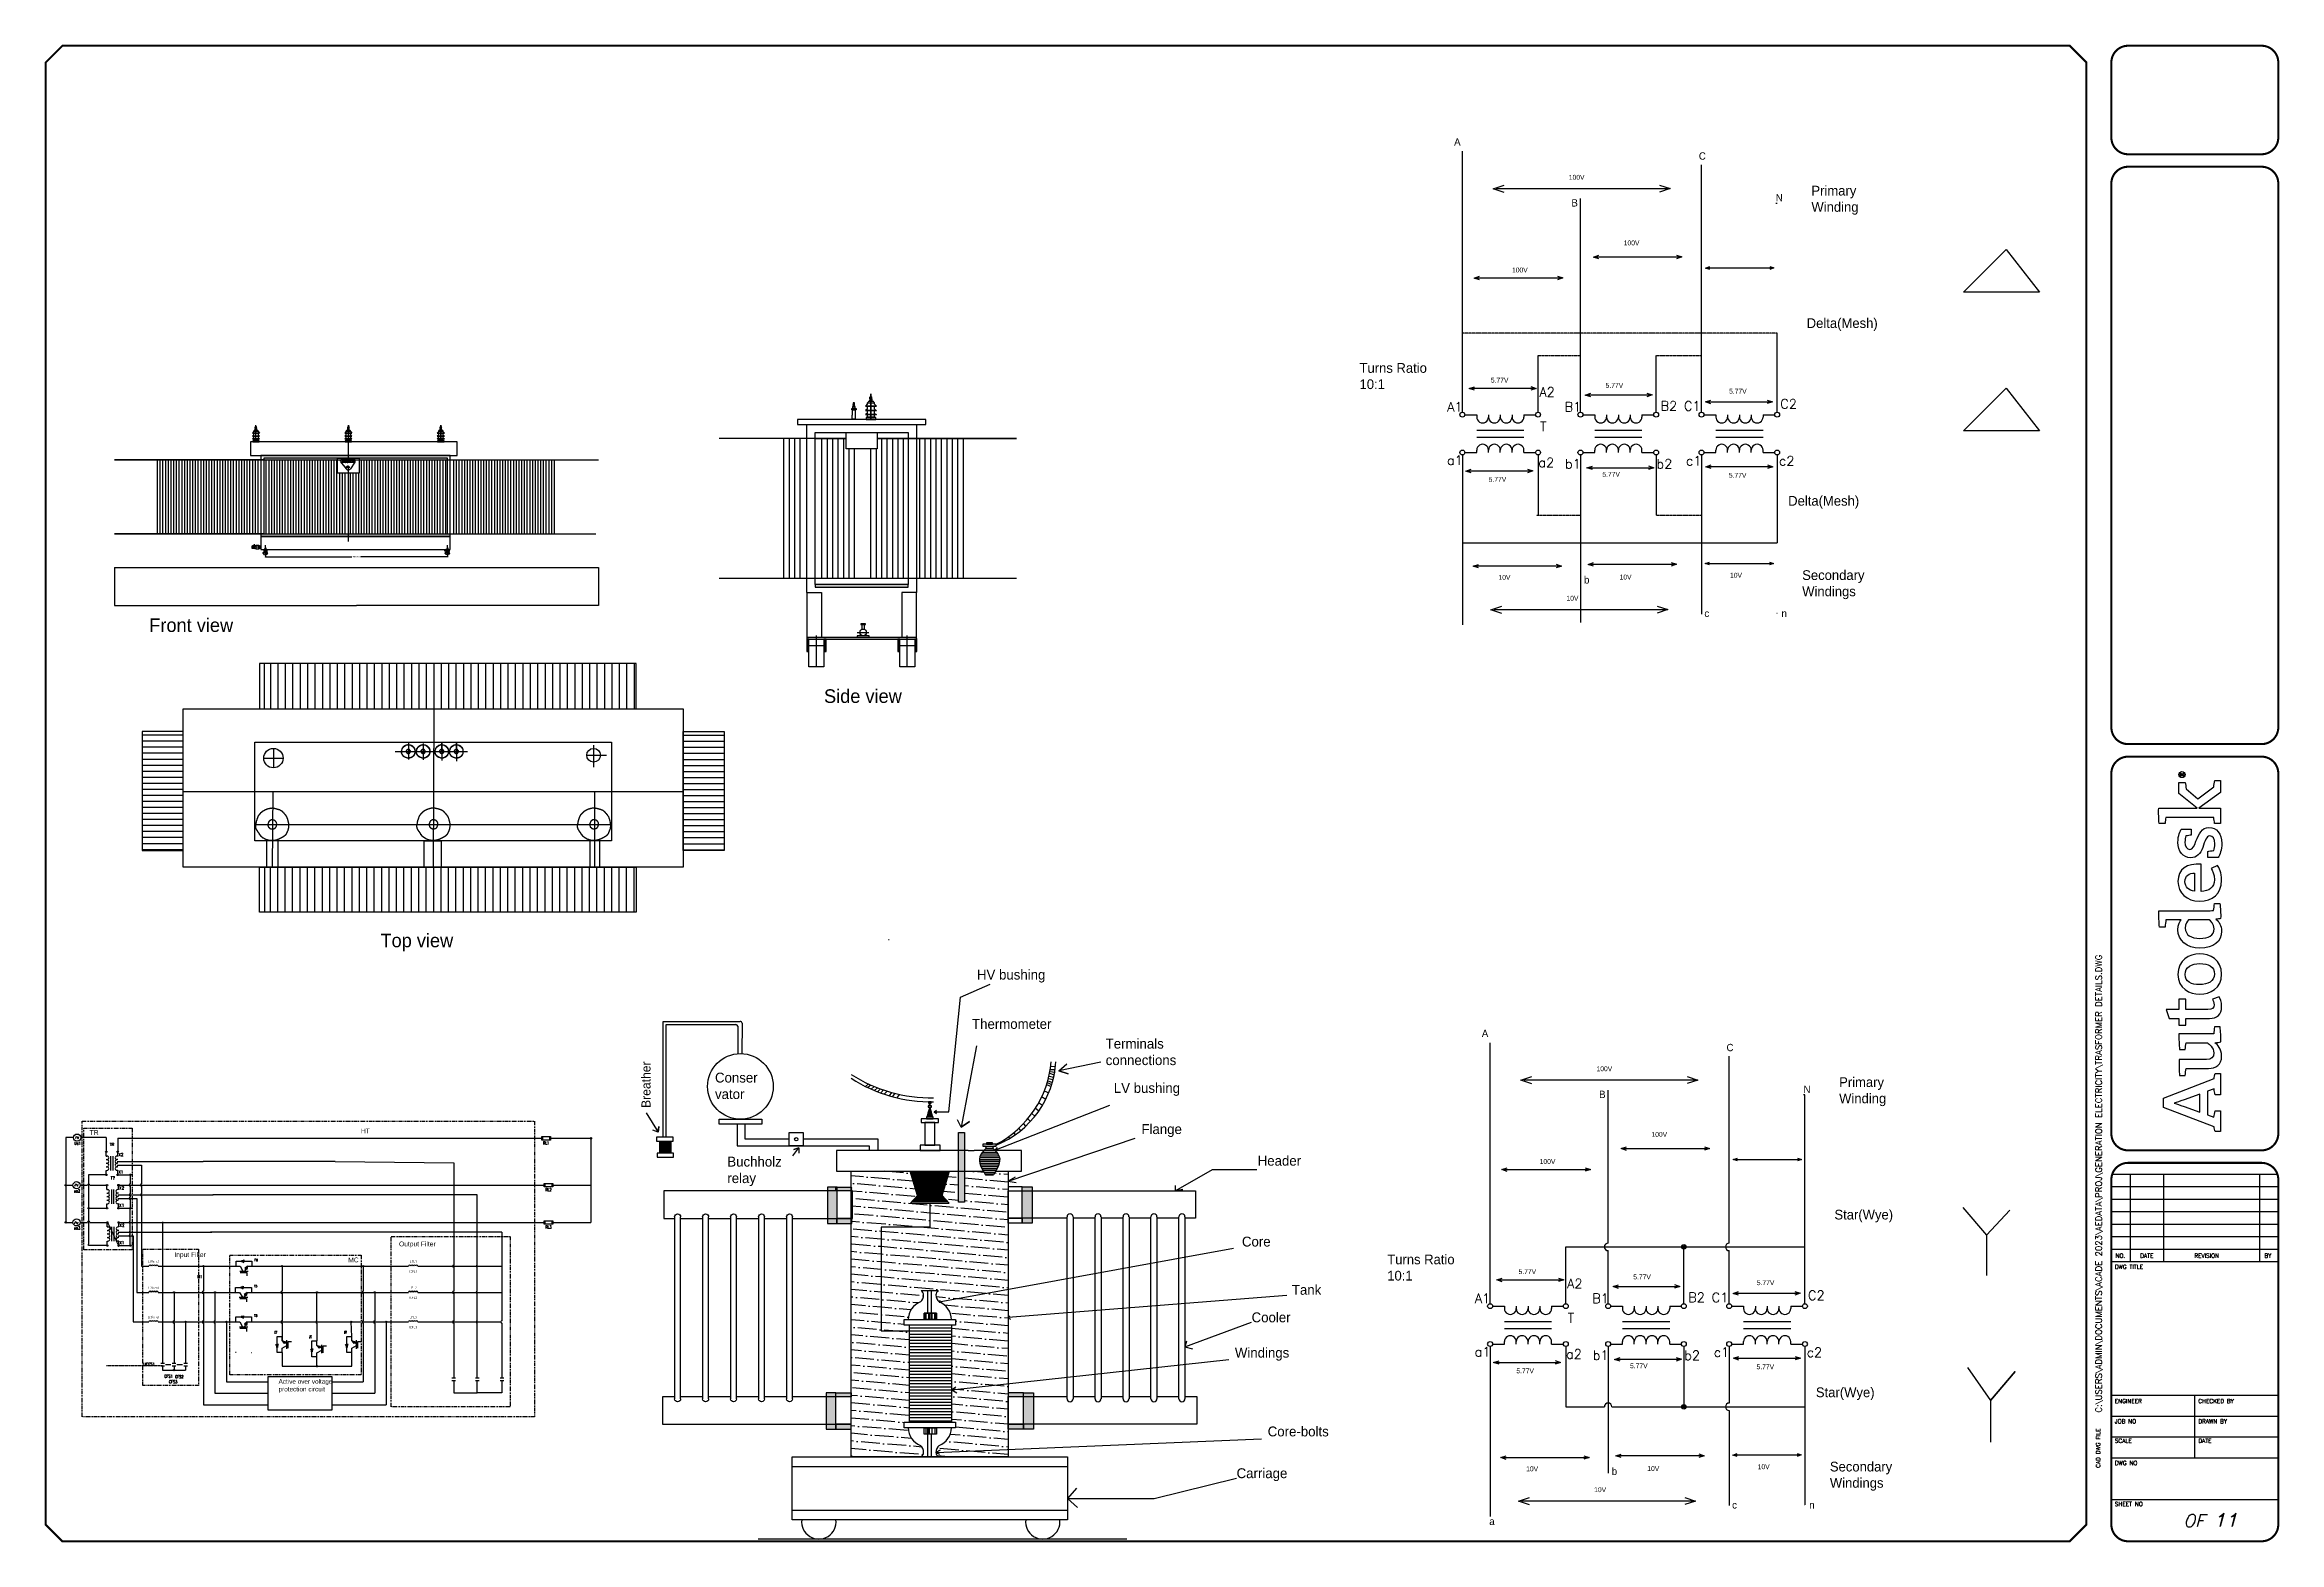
# Model space of a CAD drawing. Extents: x -142192 to 532419, y -644213 to 113711.
# Drawn here: x 141192 to 178233, y 88889 to 113711 of the extents above; entities that cross this region are included whole.
import ezdxf
from ezdxf.enums import TextEntityAlignment as Align

# ---------------------------------------------------------------- set-up
doc = ezdxf.new("R2010")
doc.units = 0
doc.header["$MEASUREMENT"] = 0
doc.linetypes.add('PHANTOM2', pattern=[1.25, 0.625, -0.125, 0.125, -0.125, 0.125, -0.125])
doc.layers.get('Defpoints').update_dxf_attribs({"color": 1})
for name, color, linetype in [('DESC', 2, 'Continuous'), ('DESCCHILD', 5, 'Continuous'), ('LAYER_1', 160, 'Continuous'), ('LINK', 9, 'Continuous'), ('SYMS', 7, 'Continuous'), ('TAGS', 150, 'Continuous'), ('TERMS', 123, 'Continuous'), ('TITLE', 7, 'Continuous'), ('WIRECOPY', 84, 'Continuous'), ('WIREFIXED', 7, 'Continuous'), ('WIRES', 7, 'Continuous')]:
    doc.layers.add(name, color=color, linetype=linetype)
doc.styles.add('ITALIC', font='ITALIC')
doc.styles.add('SIMPLEX', font='SIMPLEX')
doc.styles.add('WD', font='romans.shx')
doc.styles.add('WD_IEC', font='isocp2.shx', dxfattribs={"width": 0.9, "height": 4})
doc.dimstyles.get("Standard").update_dxf_attribs({"dimtxt": 0.18, "dimasz": 0.18, "dimexe": 0.18, "dimexo": 0.0625, "dimgap": 0.09, "dimtad": 0, "dimtih": 1, "dimtoh": 1, "dimdec": 4, "dimzin": 0, "dimdsep": 46, "dimtxsty": 'Standard', "dimcen": 0.09, "dimadec": 0, "dimazin": 0, "dimtfac": 1, "dimtdec": 4, "dimtofl": 0, "dimtmove": 0, "dimatfit": 3, "dimfxl": 1, "dimtolj": 1, "dimtzin": 0, "dimarcsym": 0})
pattern_1 = [(175, (139541.21, 104181.66), (-228.81206, -105.459), [312.5, -62.5, 0, -62.5])]
pattern_2 = [(50, (0, 0), (7.17260183, -0.62752135), [0.75, -8.25]), (355, (0, 0), (-1.38751334, 7.52192134), [0.6, -6.6]), (100.4514445, (0.598, -0.052), (5.78508847, 6.8943999), [0.63740192, -7.01142112]), (46.1842, (0, 2), (10.6724133, -1.6551928), [1.125, -12.375]), (96.6356355, (0.889, 1.862), (9.34661946, 9.741186), [0.9561034, -10.5171376]), (351.184164, (0, 2), (9.34661945, 9.741186), [0.9, -9.9]), (21, (1, 1.5), (5.96907052, -4.0261889), [0.75, -8.25]), (326, (1, 1.5), (2.43315332, 7.25150045), [0.6, -6.6]), (71.4514447, (1.4974, 1.1645), (8.40222377, 3.22531153), [0.6374019, -7.01142112]), (37.5, (0, 0), (0.121598553, 3.32893854), [0, -6.52, 0, -6.7, 0, -6.625]), (7.5, (0, 0), (2.630695374, 3.94411712), [0, -3.82, 0, -6.37, 0, -2.525]), (327.5, (-2.23, 0), (5.33822436, -0.225548717), [0, -2.5, 0, -7.8, 0, -10.35]), (317.5, (-3.23, 0), (5.83186169, 1.00104982), [0, -3.25, 0, -5.18, 0, -7.35])]

# ---------------------------------------------------------------- blocks, each defined once
blk = doc.blocks.new('AI9-BLK2')
at = {"layer": 'LAYER_1', "color": 7}
blk.add_circle((0, 0), 2.03, dxfattribs=at)
blk.add_open_spline([(1.7, 0), (1.7, -1), (1, -1.8), (0, -1.8), (-1, -1.8), (-1.7, -1), (-1.7, 0), (-1.7, 1), (-1, 1.8), (0, 1.8), (1, 1.8), (1.7, 1), (1.7, 0)], degree=3, knots=[0, 0, 0, 0, 1, 1, 1, 2, 2, 2, 3, 3, 3, 4, 4, 4, 4], dxfattribs=at)
blk = doc.blocks.new('AI9-BLK1')
at = {"layer": 'LAYER_1', "color": 7}
for points, knots in [([(0.7, -1.1), (0.7, -1.1), (0.2, -0.4), (0.2, -0.4), (0.1, -0.2), (0, -0.2), (-0.1, -0.1), (0.3, 0), (0.5, 0.2), (0.5, 0.5), (0.5, 0.8), (0.3, 1.1), (-0.2, 1.1), (-0.2, 1.1), (-0.8, 1.1), (-0.8, 1.1), (-0.8, 1.1), (-0.8, -1.1), (-0.8, -1.1), (-0.8, -1.1), (-0.5, -1.1), (-0.5, -1.1), (-0.5, -1.1), (-0.5, -0.1), (-0.5, -0.1), (-0.4, -0.1), (-0.3, -0.2), (-0.2, -0.3), (-0.2, -0.3), (0.3, -1.1), (0.3, -1.1), (0.3, -1.1), (0.7, -1.1), (0.7, -1.1)], [0, 0, 0, 0, 1, 1, 1, 2, 2, 2, 3, 3, 3, 4, 4, 4, 5, 5, 5, 6, 6, 6, 7, 7, 7, 8, 8, 8, 9, 9, 9, 10, 10, 10, 11, 11, 11, 11]), ([(0.2, 0.5), (0.2, 0.2), (-0.1, 0.1), (-0.3, 0.1), (-0.3, 0.1), (-0.5, 0.1), (-0.5, 0.1), (-0.5, 0.1), (-0.5, 0.8), (-0.5, 0.8), (-0.5, 0.8), (-0.2, 0.8), (-0.2, 0.8), (0.1, 0.8), (0.2, 0.7), (0.2, 0.5)], [0, 0, 0, 0, 1, 1, 1, 2, 2, 2, 3, 3, 3, 4, 4, 4, 5, 5, 5, 5])]:
    blk.add_open_spline(points, degree=3, knots=knots, dxfattribs=at)
blk = doc.blocks.new('LOGO')
for points, knots in [([(35.2, 4.3), (35.2, 4.3), (22.1, 38.1), (22.1, 38.1), (22.1, 38.1), (16.1, 38.1), (16.1, 38.1), (16.1, 38.1), (3.2, 4.3), (3.2, 4.3), (2.2, 4.2), (0.9, 4), (0, 3.7), (0, 3.7), (0, 0), (0, 0), (0, 0), (13.7, 0), (13.7, 0), (13.7, 0), (13.7, 3.7), (13.7, 3.7), (12.4, 4), (10.9, 4.3), (9.5, 4.4), (9.5, 4.4), (11.1, 8.8), (11.1, 8.8), (11.1, 8.8), (26.8, 8.8), (26.8, 8.8), (26.8, 8.8), (28.4, 4.3), (28.4, 4.3), (27, 4.2), (25.8, 4), (24.5, 3.7), (24.5, 3.7), (24.5, 0), (24.5, 0), (24.5, 0), (38.7, 0), (38.7, 0), (38.7, 0), (38.7, 3.7), (38.7, 3.7), (37.9, 3.9), (36, 4.3), (35.2, 4.3)], [0, 0, 0, 0, 1, 1, 1, 2, 2, 2, 3, 3, 3, 4, 4, 4, 5, 5, 5, 6, 6, 6, 7, 7, 7, 8, 8, 8, 9, 9, 9, 10, 10, 10, 11, 11, 11, 12, 12, 12, 13, 13, 13, 14, 14, 14, 15, 15, 15, 16, 16, 16, 16]), ([(12.8, 13.8), (12.8, 13.8), (16.6, 24.3), (16.6, 24.3), (17.8, 27.5), (18.2, 28.8), (18.8, 30.9), (18.8, 30.9), (18.9, 30.9), (18.9, 30.9), (19.6, 28.9), (20, 27.5), (21.1, 24.3), (21.1, 24.3), (24.9, 13.8), (24.9, 13.8), (24.9, 13.8), (12.8, 13.8), (12.8, 13.8)], [0, 0, 0, 0, 1, 1, 1, 2, 2, 2, 3, 3, 3, 4, 4, 4, 5, 5, 5, 6, 6, 6, 6]), ([(70.8, 23.1), (70.8, 23.1), (70.8, 27.7), (70.8, 27.7), (70.8, 27.7), (75.3, 27.7), (75.3, 27.7), (75.3, 27.7), (75.3, 34.3), (75.3, 34.3), (75.3, 34.3), (81.3, 36.2), (81.3, 36.2), (81.3, 36.2), (81.3, 27.7), (81.3, 27.7), (81.3, 27.7), (88, 27.7), (88, 27.7), (88, 27.7), (88, 23.1), (88, 23.1), (88, 23.1), (81.3, 23.1), (81.3, 23.1), (81.3, 23.1), (81.3, 8.4), (81.3, 8.4), (81.3, 5.6), (82.1, 4.3), (84.3, 4.3), (86, 4.3), (87.5, 5.1), (88, 5.5), (88, 5.5), (89.7, 0.9), (89.7, 0.9), (88.7, 0.3), (86.5, -0.7), (83.2, -0.7), (77.6, -0.7), (75.3, 2.4), (75.3, 7.4), (75.3, 7.4), (75.3, 23.1), (75.3, 23.1), (75.3, 23.1), (70.8, 23.1), (70.8, 23.1)], [0, 0, 0, 0, 1, 1, 1, 2, 2, 2, 3, 3, 3, 4, 4, 4, 5, 5, 5, 6, 6, 6, 7, 7, 7, 8, 8, 8, 9, 9, 9, 10, 10, 10, 11, 11, 11, 12, 12, 12, 13, 13, 13, 14, 14, 14, 15, 15, 15, 16, 16, 16, 16]), ([(147.1, 4.7), (147.1, 5.4), (147, 6.1), (147, 6.9), (147, 6.9), (147, 41.1), (147, 41.1), (143.4, 41.2), (139.3, 41), (136.1, 40.7), (136.1, 40.7), (136.1, 37), (136.1, 37), (137.7, 36.8), (139.6, 36.6), (141, 36.4), (141, 36.4), (141, 36.4), (141, 36.4), (141, 36.4), (141, 26.2), (141, 26.2), (140, 27.1), (138, 28.4), (134.3, 28.4), (127.3, 28.4), (122, 22.6), (122, 13.8), (122, 4.5), (126.6, -0.7), (133.4, -0.7), (137.1, -0.7), (139.6, 1.1), (141.3, 3.1), (141.3, 2.1), (141.6, 0.6), (141.8, 0), (145.2, -0.2), (148.7, 0.1), (151.7, 0.4), (151.7, 0.4), (151.7, 4.1), (151.7, 4.1), (150.2, 4.2), (148.4, 4.5), (147.1, 4.7)], [0, 0, 0, 0, 1, 1, 1, 2, 2, 2, 3, 3, 3, 4, 4, 4, 5, 5, 5, 6, 6, 6, 7, 7, 7, 8, 8, 8, 9, 9, 9, 10, 10, 10, 11, 11, 11, 12, 12, 12, 13, 13, 13, 14, 14, 14, 15, 15, 15, 15]), ([(229.4, 4.6), (229.4, 4.6), (221.5, 15.2), (221.5, 15.2), (221.5, 15.2), (228, 23), (228, 23), (229.4, 23.1), (231.3, 23.3), (232.4, 23.6), (232.4, 23.6), (232.4, 27.7), (232.4, 27.7), (232.4, 27.7), (225, 27.7), (225, 27.7), (225, 27.7), (215.2, 15.6), (215.2, 15.6), (215.2, 15.6), (215.2, 41.2), (215.2, 41.2), (211.8, 41.3), (208.2, 41.2), (205.1, 40.9), (205.1, 40.9), (205.1, 36.9), (205.1, 36.9), (206.5, 36.8), (208, 36.6), (209.1, 36.5), (209.1, 36.5), (209.1, 4.5), (209.1, 4.5), (207.8, 4.4), (206.3, 4.2), (205.1, 4), (205.1, 4), (205.1, 0), (205.1, 0), (205.1, 0), (215.2, 0), (215.2, 0), (215.2, 0), (215.2, 14.5), (215.2, 14.5), (215.2, 14.5), (225.6, 0), (225.6, 0), (225.6, 0), (233.7, 0), (233.7, 0), (233.7, 0), (233.7, 3.8), (233.7, 3.8), (232.2, 4.2), (230.6, 4.4), (229.4, 4.6)], [0, 0, 0, 0, 1, 1, 1, 2, 2, 2, 3, 3, 3, 4, 4, 4, 5, 5, 5, 6, 6, 6, 7, 7, 7, 8, 8, 8, 9, 9, 9, 10, 10, 10, 11, 11, 11, 12, 12, 12, 13, 13, 13, 14, 14, 14, 15, 15, 15, 16, 16, 16, 17, 17, 17, 18, 18, 18, 19, 19, 19, 19]), ([(59.7, -0.1), (59.5, 0.6), (59.2, 2.6), (59.1, 3.8), (57.8, 2), (54.9, -0.7), (50.2, -0.7), (44.2, -0.7), (42, 3.1), (42, 8.1), (42, 8.1), (42, 22.9), (42, 22.9), (40.6, 23.2), (38.8, 23.4), (37.3, 23.5), (37.3, 23.5), (37.3, 27.3), (37.3, 27.3), (40.3, 27.6), (44.4, 27.8), (48, 27.6), (48, 27.6), (48, 9.3), (48, 9.3), (48, 6.2), (49.1, 4.5), (52.3, 4.5), (55.8, 4.5), (58.4, 7.9), (59, 8.6), (59, 8.6), (59, 23), (59, 23), (57.8, 23.2), (56, 23.4), (54.6, 23.5), (54.6, 23.5), (54.6, 27.3), (54.6, 27.3), (57.6, 27.7), (61.5, 27.8), (65, 27.7), (65, 27.7), (65, 4.6), (65, 4.6), (66.3, 4.4), (68.1, 4.2), (69.6, 4.1), (69.6, 4.1), (69.6, 0.3), (69.6, 0.3), (66.7, 0), (63, -0.2), (59.7, -0.1)], [0, 0, 0, 0, 1, 1, 1, 2, 2, 2, 3, 3, 3, 4, 4, 4, 5, 5, 5, 6, 6, 6, 7, 7, 7, 8, 8, 8, 9, 9, 9, 10, 10, 10, 11, 11, 11, 12, 12, 12, 13, 13, 13, 14, 14, 14, 15, 15, 15, 16, 16, 16, 17, 17, 17, 18, 18, 18, 18]), ([(104.8, -0.7), (95.2, -0.7), (91.4, 7), (91.4, 13.8), (91.4, 20.6), (95.1, 28.4), (104.6, 28.4), (114.1, 28.4), (118.3, 20.8), (118.3, 14), (118.3, 7.2), (114.2, -0.7), (104.8, -0.7)], [0, 0, 0, 0, 1, 1, 1, 2, 2, 2, 3, 3, 3, 4, 4, 4, 4]), ([(104.5, 23.6), (99.6, 23.6), (97.8, 19.5), (97.8, 14), (97.8, 8.5), (99.9, 4.1), (104.8, 4.1), (109.8, 4.1), (111.8, 8.2), (111.8, 13.8), (111.8, 19.3), (109.5, 23.6), (104.5, 23.6)], [0, 0, 0, 0, 1, 1, 1, 2, 2, 2, 3, 3, 3, 4, 4, 4, 4]), ([(141, 7.6), (140.3, 6.7), (138.2, 4.3), (135, 4.3), (130.5, 4.3), (128.5, 8.1), (128.5, 13.8), (128.5, 19.6), (130.9, 23.5), (135.4, 23.5), (138.3, 23.5), (139.9, 22.3), (141, 21.3), (141, 21.3), (141, 7.6), (141, 7.6)], [0, 0, 0, 0, 1, 1, 1, 2, 2, 2, 3, 3, 3, 4, 4, 4, 5, 5, 5, 5]), ([(167.6, 4.1), (171.4, 4.1), (173.8, 5.5), (175, 6.2), (175, 6.2), (177.1, 2.1), (177.1, 2.1), (175.5, 1.1), (172.6, -0.7), (167.2, -0.7), (158.2, -0.7), (153.3, 5.5), (153.3, 14), (153.3, 22.5), (158.9, 28.4), (166.4, 28.4), (174.6, 28.4), (178.7, 22.5), (177.9, 12.9), (177.9, 12.9), (159.8, 12.9), (159.8, 12.9), (160, 7.9), (162.3, 4.1), (167.6, 4.1)], [0, 0, 0, 0, 1, 1, 1, 2, 2, 2, 3, 3, 3, 4, 4, 4, 5, 5, 5, 6, 6, 6, 7, 7, 7, 8, 8, 8, 8]), ([(172, 17.3), (171.9, 20.8), (170.4, 23.7), (166.3, 23.7), (162.6, 23.7), (160.6, 21.2), (159.9, 17.3), (159.9, 17.3), (172, 17.3), (172, 17.3)], [0, 0, 0, 0, 1, 1, 1, 2, 2, 2, 3, 3, 3, 3]), ([(193.3, 16.4), (190.2, 17.6), (187.8, 18.3), (187.8, 20.5), (187.8, 22.6), (189.9, 23.7), (192.6, 23.7), (194.1, 23.7), (195.6, 23.5), (196.8, 23.1), (196.9, 21.9), (197.1, 20.1), (197.3, 19.6), (197.3, 19.6), (201.3, 19.6), (201.3, 19.6), (201.3, 19.6), (201.3, 26.1), (201.3, 26.1), (200.2, 26.8), (197.1, 28.4), (192.4, 28.4), (186.5, 28.4), (182.2, 25), (182.2, 20.1), (182.2, 15.7), (184.9, 13.4), (189.1, 11.9), (193.4, 10.4), (196.7, 9.3), (196.7, 7.2), (196.7, 5.1), (195, 3.9), (191.4, 3.9), (189.9, 3.9), (188.1, 4.1), (187, 4.6), (186.9, 5.9), (186.6, 7.8), (186.3, 8.4), (186.3, 8.4), (182.3, 8.4), (182.3, 8.4), (182.3, 8.4), (182.3, 1.6), (182.3, 1.6), (182.3, 1.6), (182.3, 1.6), (182.3, 1.6), (184.1, 0.5), (187.5, -0.8), (191.8, -0.8), (198.3, -0.8), (202.4, 2.6), (202.4, 7.8), (202.4, 12.5), (197.8, 14.6), (193.3, 16.4)], [0, 0, 0, 0, 1, 1, 1, 2, 2, 2, 3, 3, 3, 4, 4, 4, 5, 5, 5, 6, 6, 6, 7, 7, 7, 8, 8, 8, 9, 9, 9, 10, 10, 10, 11, 11, 11, 12, 12, 12, 13, 13, 13, 14, 14, 14, 15, 15, 15, 16, 16, 16, 17, 17, 17, 18, 18, 18, 19, 19, 19, 19])]:
    blk.add_open_spline(points, degree=3, knots=knots)
for name, p in [('AI9-BLK2', (237.6, 25.7)), ('AI9-BLK1', (237.8, 25.7))]:
    blk.add_blockref(name, p)
blk = doc.blocks.new('NO_NUM_acade_title')
at = {"layer": 'TITLE'}
for p, q in [((30.594, 22.177), (30.594, 20.781)), ((30.969, 5.531), (33.469, 5.531)), ((31.25, 5.531), (31.25, 4.219)), ((31.75, 5.531), (31.75, 4.219)), ((33.188, 5.531), (33.188, 4.219)), ((30.969, 5.344), (33.469, 5.344)), ((30.969, 5.156), (33.469, 5.156)), ((30.969, 4.969), (33.469, 4.969)), ((30.969, 4.781), (33.469, 4.781)), ((30.969, 4.594), (33.469, 4.594)), ((30.969, 4.406), (33.469, 4.406)), ((30.969, 4.219), (33.469, 4.219)), ((30.594, 0.281), (30.594, 2.214)), ((30.969, 2.219), (33.469, 2.219)), ((32.219, 1.281), (32.219, 2.219)), ((30.969, 1.906), (33.469, 1.906)), ((30.969, 1.594), (33.469, 1.594)), ((30.969, 1.281), (33.469, 1.281)), ((30.969, 0.656), (33.469, 0.656))]:
    blk.add_line(p, q, dxfattribs=at)
at = {"layer": 'TITLE', "const_width": 0.0312}
blk.add_lwpolyline([(30.594, 0.281), (30.594, 22.177), (30.344, 22.427), (0.281, 22.427), (0.031, 22.177), (0.031, 0.281), (0.281, 0.031), (30.344, 0.031)], close=True, dxfattribs=at)
for points in [[(31.219, 22.427, 0.414214), (30.969, 22.177, 0.414214)], [(33.469, 22.177, 0.414214), (33.219, 22.427, 0.414214)], [(30.969, 21.052, 0.414214), (31.219, 20.802, 0.414214)], [(33.219, 20.802, 0.414214), (33.469, 21.052, 0.414214)], [(31.219, 20.615, 0.414214), (30.969, 20.365, 0.414214)], [(33.469, 20.365, 0.414214), (33.219, 20.615, 0.414214)], [(30.969, 12.219, 0.414214), (31.219, 11.969, 0.414214)], [(33.219, 11.969, 0.414214), (33.469, 12.219, 0.414214)], [(31.219, 11.781, 0.414214), (30.969, 11.531, 0.414214)], [(33.469, 11.531, 0.414214), (33.219, 11.781, 0.414214)], [(30.969, 6.135, 0.414214), (31.219, 5.885, 0.414214)], [(33.219, 5.885, 0.414214), (33.469, 6.135, 0.414214)], [(31.219, 5.698, 0.414214), (30.969, 5.448, 0.414214)], [(33.469, 5.448, 0.414214), (33.219, 5.698, 0.414214)], [(30.969, 0.281, 0.414214), (31.219, 0.031, 0.414214)], [(33.219, 0.031, 0.414214), (33.469, 0.281, 0.414214)]]:
    blk.add_lwpolyline(points, format="xyb", dxfattribs=at)
for points in [[(33.219, 22.427), (31.219, 22.427)], [(30.969, 22.177), (30.969, 21.052)], [(33.469, 22.177), (33.469, 21.052)], [(33.219, 20.802), (31.219, 20.802)], [(33.219, 20.615), (31.219, 20.615)], [(30.969, 20.365), (30.969, 12.219)], [(33.469, 20.365), (33.469, 12.219)], [(31.219, 11.969), (33.219, 11.969)], [(31.219, 11.781), (33.219, 11.781)], [(31.219, 5.885), (33.219, 5.885)], [(31.219, 5.698), (33.219, 5.698)], [(30.969, 5.448), (30.969, 0.281)], [(33.469, 5.448), (33.469, 0.281)], [(31.219, 0.031), (33.219, 0.031)]]:
    blk.add_lwpolyline(points, dxfattribs=at)
at = {"layer": 'TITLE', "color": 7, "const_width": 0.0312}
for points in [[(30.969, 11.531), (30.969, 6.135)], [(33.469, 11.531), (33.469, 6.135)]]:
    blk.add_lwpolyline(points, dxfattribs=at)
at = {"xscale": 0.02250000000000085, "yscale": 0.02250000000000085, "zscale": 0.02250000000000085, "rotation": 90}
blk.add_blockref('LOGO', (32.605, 6.167), dxfattribs=at)
at = {"layer": 'TITLE', "color": 1, "style": 'SIMPLEX'}
for s, p in [('DWG TITLE', (31.021, 4.109)), ('ENGINEER', (31.021, 2.099)), ('CHECKED BY', (32.271, 2.099)), ('JOB NO', (31.021, 1.797)), ('DRAWN BY', (32.271, 1.797)), ('SCALE', (31.021, 1.505)), ('DATE', (32.271, 1.505)), ('DWG NO', (31.021, 1.172)), ('SHEET NO', (31.021, 0.557))]:
    blk.add_text(s, height=0.0625, dxfattribs=at).set_placement(p)
at = {"layer": 'TITLE', "color": 1}
for s, height, style, p in [('NO.', 0.0625, 'SIMPLEX', (31.104, 4.307)), ('DATE', 0.0625, 'SIMPLEX', (31.5, 4.307)), ('REVISION', 0.0625, 'SIMPLEX', (32.396, 4.307)), ('BY', 0.0625, 'SIMPLEX', (33.313, 4.307)), ('OF', 0.1875, 'ITALIC', (32.208, 0.339))]:
    blk.add_text(s, height=height, dxfattribs=dict(at, style=style)).set_placement(p, align=Align.MIDDLE)
at = {"layer": 'TITLE', "color": 1, "style": 'SIMPLEX'}
blk.add_text('CAD DWG FILE', height=0.0625, rotation=90, dxfattribs=at).set_placement((30.802, 1.13))
at = {"layer": 'TITLE', "color": 1, "style": 'ITALIC'}
for tag, height, p in [('TITLE#1', 0.125, (32.156, 3.406)), ('TITLE#2', 0.125, (32.156, 3.204)), ('TITLE#3', 0.125, (32.156, 3.001)), ('TITLE#4', 0.125, (32.156, 2.799)), ('DWG#', 0.2, (32.156, 0.826))]:
    blk.add_attdef(tag, text='', height=height, dxfattribs=at).set_placement(p, align=Align.CENTER)
at = {"layer": 'TITLE', "color": 1, "style": 'SIMPLEX'}
blk.add_attdef('CAD#', (30.826, 1.958), '', height=0.0938, rotation=90, dxfattribs=at)
at = {"layer": 'TITLE', "color": 1}
for tag, p, height, style in [('ENGINEER', (31.237, 1.958), 0.0938, 'ITALIC'), ('CHKDBY', (32.424, 1.958), 0.0938, 'ITALIC'), ('JOB#', (31.464, 1.644), 0.0938, 'SIMPLEX'), ('DRAWNBY', (32.494, 1.644), 0.0938, 'ITALIC'), ('SCALE', (31.353, 1.344), 0.0938, 'SIMPLEX'), ('DATE', (32.408, 1.344), 0.0938, 'SIMPLEX'), ('SHTS', (32.532, 0.25), 0.2, 'ITALIC')]:
    blk.add_attdef(tag, p, '', height=height, dxfattribs=dict(at, style=style))
at = {"layer": 'TITLE', "color": 1, "style": 'ITALIC'}
blk.add_attdef('SH#', text='', height=0.2, dxfattribs=at).set_placement((31.881, 0.25), align=Align.RIGHT)
at = {"layer": 'TITLE', "color": 7, "flags": 9}
blk.add_attdef('WD_TB', (31.219, 0.031), '', height=0.125, dxfattribs=at)
blk = doc.blocks.new('*D7')
at = {"color": 0, "lineweight": -2, "transparency": 16777216}
for p, q in [((142348, 105044), (142348, 104414)), ((150370, 105044), (150370, 104414)), ((142348, 104414), (146359, 104414)), ((150370, 104414), (146360, 104414))]:
    blk.add_line(p, q, dxfattribs=at)
at = {"color": 0, "transparency": 16777216}
for points in [[(142348, 104414), (142348, 104414), (142348, 104414)], [(150370, 104414), (150370, 104414), (150370, 104414)]]:
    blk.add_solid(points, dxfattribs=at)
at = {"layer": 'Defpoints', "color": 0, "transparency": 16777216}
for p in [(142348, 105044), (150370, 105044), (150370, 104414)]:
    blk.add_point(p, dxfattribs=at)
at = {"color": 0, "transparency": 16777216, "insert": (146359, 104414), "char_height": 0.18, "attachment_point": 5}
blk.add_mtext('\\A1;8022.2264', dxfattribs=at)
blk = doc.blocks.new('*D8')
at = {"color": 0, "lineweight": -2, "transparency": 16777216}
for p, q in [((144850, 105217), (144850, 105224)), ((144850, 105224), (146284, 105224)), ((147869, 105224), (146434, 105224)), ((147869, 105217), (147869, 105224))]:
    blk.add_line(p, q, dxfattribs=at)
at = {"color": 0, "transparency": 16777216}
for points in [[(144850, 105224), (144850, 105224), (144850, 105224)], [(147869, 105224), (147869, 105224), (147869, 105224)]]:
    blk.add_solid(points, dxfattribs=at)
at = {"layer": 'Defpoints', "color": 0, "transparency": 16777216}
for p in [(144850, 105217), (147869, 105224), (147869, 105217)]:
    blk.add_point(p, dxfattribs=at)
at = {"color": 0, "transparency": 16777216, "insert": (146359, 105224), "char_height": 0.18, "attachment_point": 5}
blk.add_mtext('\\A1;{\\H111.11111x;3019.5868}', dxfattribs=at)
blk = doc.blocks.new('*U9')
blk.add_line((63, -678), (63, 0))
blk = doc.blocks.new('*U10')
at = {"color": 0, "linetype": 'ByBlock', "lineweight": -2, "transparency": 16777216, "rotation": 270}
for p in [(152455, 102329), (152455, 102229), (152455, 102129), (152455, 102029), (152455, 101929), (152455, 101829), (152455, 101729), (152455, 101630), (152455, 101530), (152455, 101430), (152455, 101330), (152455, 101230), (152455, 101130), (152455, 101030), (152455, 100930), (152455, 100831), (152455, 100731), (152455, 100631), (152455, 100531), (152455, 100431)]:
    blk.add_blockref('*U9', p, dxfattribs=at)
blk = doc.blocks.new('*U11')
blk.add_line((63, -678), (63, 0))
blk = doc.blocks.new('*U12')
at = {"color": 0, "linetype": 'ByBlock', "lineweight": -2, "transparency": 16777216, "rotation": 270}
for p in [(9712, -3840), (9712, -3940), (9712, -4040), (9712, -4140), (9712, -4240), (9712, -4340), (9712, -4440), (9712, -4540), (9712, -4639), (9712, -4739), (9712, -4839), (9712, -4939), (9712, -5039), (9712, -5139), (9712, -5239), (9712, -5339), (9712, -5438), (9712, -5538), (9712, -5638), (9712, -5738)]:
    blk.add_blockref('*U11', p, dxfattribs=at)
blk = doc.blocks.new('HXF1')
for p, q in [((-0.469, 0), (-0.312, 0)), ((-0.312, 0), (-0.312, -0.031)), ((-0.156, 0), (-0.156, -0.031)), ((0, 0), (0, -0.031)), ((0.156, 0), (0.156, -0.031)), ((0.312, 0), (0.467, 0)), ((0.312, 0), (0.312, -0.031)), ((-0.312, -0.203), (0.312, -0.203)), ((-0.469, -0.5), (-0.312, -0.5)), ((-0.312, -0.297), (0.312, -0.297)), ((-0.312, -0.5), (-0.312, -0.469)), ((-0.156, -0.5), (-0.156, -0.469)), ((0, -0.5), (0, -0.469)), ((0.156, -0.5), (0.156, -0.469)), ((0.312, -0.5), (0.312, -0.469)), ((0.312, -0.5), (0.467, -0.5))]:
    blk.add_line(p, q)
for centre in [(-0.501, 0), (0.499, 0), (-0.501, -0.5), (0.499, -0.5)]:
    blk.add_circle(centre, 0.0322)
for centre, start, end in [((-0.234, -0.031), 180, 0.001), ((-0.078, -0.031), 180, 0.001), ((0.078, -0.031), 180, 0.001), ((0.234, -0.031), 180, 0.001), ((-0.234, -0.469), 0.001, 180.002), ((-0.078, -0.469), 0.001, 180.002), ((0.078, -0.469), 0.001, 180.002), ((0.234, -0.469), 0.001, 180.002)]:
    blk.add_arc(centre, 0.0781, start, end)
at = {"style": 'WD', "width": 0.7}
for tag, p in [('INST', (-0.591, 0.006)), ('DESC1', (-0.591, -0.32)), ('LOC', (-0.591, -0.164)), ('DESC2', (-0.591, -0.476))]:
    blk.add_attdef(tag, text='', height=0.125, dxfattribs=at).set_placement(p, align=Align.RIGHT)
at = {"linetype": 'Continuous', "style": 'WD', "flags": 8}
for tag, p in [('TERM03', (-0.031, 0.016)), ('TERM02', (0.438, 0.016))]:
    blk.add_attdef(tag, text='', height=0.125, dxfattribs=at).set_placement(p, align=Align.RIGHT)
at = {"style": 'WD'}
for tag, p, height, flags in [('X4TERM01', (-0.533, 0), 0.0125, 1), ('X2TERM01', (-0.501, 0.032), 0.0125, 1), ('X2TERM03', (0, 0.009), 0.0125, 1), ('X2TERM02', (0.499, 0.032), 0.0125, 1), ('X1TERM02', (0.531, 0), 0.0125, 1), ('FAMILY', (0.46, -0.247), 0.01, 9), ('X4TERM04', (-0.533, -0.5), 0.0125, 1), ('X8TERM04', (-0.501, -0.532), 0.0125, 1), ('X8TERM06', (0, -0.507), 0.0125, 1), ('X8TERM05', (0.499, -0.532), 0.0125, 1), ('X1TERM05', (0.531, -0.5), 0.0125, 1)]:
    blk.add_attdef(tag, p, '', height=height, dxfattribs=dict(at, flags=flags))
at = {"linetype": 'Continuous', "style": 'WD', "flags": 8}
blk.add_attdef('TERM01', (-0.438, 0.016), '', height=0.125, dxfattribs=at)
at = {"linetype": 'Continuous', "style": 'WD', "flags": 9}
for tag, p in [('MFG', (0.484, -0.295)), ('CAT', (0.485, -0.275)), ('ASSYCODE', (0.487, -0.313))]:
    blk.add_attdef(tag, text='', height=0.01, dxfattribs=at).set_placement(p, align=Align.CENTER)
at = {"style": 'WD'}
blk.add_attdef('TAG1', (0.524, -0.219), '', height=0.125, dxfattribs=at)
at = {"style": 'WD', "width": 0.7}
blk.add_attdef('RATING1', (0.556, -0.375), '', height=0.125, dxfattribs=at)
at = {"linetype": 'Continuous', "style": 'WD', "flags": 8}
for tag, p in [('TERM06', (-0.031, -0.516)), ('TERM05', (0.438, -0.516))]:
    blk.add_attdef(tag, text='', height=0.125, dxfattribs=at).set_placement(p, align=Align.TOP_RIGHT)
blk.add_attdef('TERM04', text='', height=0.125, dxfattribs=at).set_placement((-0.438, -0.516), align=Align.TOP_LEFT)
blk = doc.blocks.new('WDDOT')
for radius in [0.03, 0.0187, 0.00929]:
    blk.add_circle((0, 0), radius)
blk = doc.blocks.new('WD_WNV')
at = {"linetype": 'Continuous', "style": 'WD', "width": 0.8}
blk.add_attdef('WIRENO', text='', height=0.125, dxfattribs=at).set_placement((-0.05, 0), align=Align.MIDDLE_RIGHT)
at = {"style": 'WD', "flags": 1}
for tag, p in [('W01USER', (-0.062, 0.094)), ('W02USER', (-0.062, 0.086)), ('W03USER', (-0.062, 0.078)), ('W04USER', (-0.062, 0.07)), ('W05USER', (-0.062, 0.062)), ('W06USER', (-0.062, 0.055)), ('W07USER', (-0.062, 0.047)), ('W08USER', (-0.062, 0.039)), ('W09USER', (-0.062, 0.031)), ('W10USER', (-0.062, 0.023))]:
    blk.add_attdef(tag, text='', height=0.005, dxfattribs=at).set_placement(p, align=Align.CENTER)
blk = doc.blocks.new('HA1X1')
for p, q in [((-0.09375, 0.03125), (0, 0)), ((0, 0), (-0.09375, -0.03125))]:
    blk.add_line(p, q)
at = {"style": 'WD', "flags": 1}
blk.add_attdef('X4TERM01', (0, 0), '', height=0.01, dxfattribs=at)
at = {"style": 'WD', "width": 0.9}
blk.add_attdef('DESC1', (0.1, 0.0406), '', height=0.125, dxfattribs=at)
blk.add_attdef('DESC2', text='', height=0.125, dxfattribs=at).set_placement((0.1, -0.025), align=Align.TOP_LEFT)
blk = doc.blocks.new('HA1X3')
for p, q in [((0, 0), (0.09375, 0.03125)), ((0.09375, -0.03125), (0, 0))]:
    blk.add_line(p, q)
at = {"style": 'WD', "width": 0.9}
blk.add_attdef('DESC1', text='', height=0.125, dxfattribs=at).set_placement((-0.05, 0.0406), align=Align.RIGHT)
at = {"style": 'WD', "flags": 1}
blk.add_attdef('X1TERM01', (0, 0), '', height=0.01, dxfattribs=at)
at = {"style": 'WD', "width": 0.9}
blk.add_attdef('DESC2', text='', height=0.125, dxfattribs=at).set_placement((-0.05, -0.025), align=Align.TOP_RIGHT)
blk = doc.blocks.new('*U19')
at = {"layer": 'WIRECOPY', "color": 7}
for p, q in [((-99, -24), (-99, 2991)), ((0, 2991), (0, -24)), ((-166, 0), (-99, 0))]:
    blk.add_line(p, q, dxfattribs=at)
for centre, start, end in [((-49, 2991), 0, 180), ((-49, -24), 180, 0)]:
    blk.add_arc(centre, 49.5, start, end, dxfattribs=at)
blk = doc.blocks.new('*U20')
at = {"layer": 'WIRECOPY', "color": 0, "linetype": 'ByBlock', "lineweight": -2, "transparency": 16777216, "rotation": 180}
for p in [(10009, -1575), (10473, -1575), (10937, -1575), (11400, -1575), (11864, -1575)]:
    blk.add_blockref('*U19', p, dxfattribs=at)
blk = doc.blocks.new('*U21')
at = {"layer": 'WIRECOPY', "color": 7}
for p, q in [((-99, -24), (-99, 2991)), ((0, 2991), (0, -24)), ((-166, 0), (-99, 0))]:
    blk.add_line(p, q, dxfattribs=at)
for centre, start, end in [((-49, 2991), 0, 180), ((-49, -24), 180, 0)]:
    blk.add_arc(centre, 49.5, start, end, dxfattribs=at)
blk = doc.blocks.new('*U22')
at = {"layer": 'WIRECOPY', "color": 0, "linetype": 'ByBlock', "lineweight": -2, "transparency": 16777216, "rotation": 180}
for p in [(10009, -1575), (10473, -1575), (10937, -1575), (11400, -1575), (11864, -1575)]:
    blk.add_blockref('*U21', p, dxfattribs=at)
blk = doc.blocks.new('VXF1')
for p, q in [((0, 0.312), (0, 0.467)), ((0, 0.312), (0.031, 0.312)), ((0, 0.156), (0.031, 0.156)), ((0, 0), (0.031, 0)), ((0.203, -0.312), (0.203, 0.312)), ((0.297, -0.312), (0.297, 0.312)), ((0.5, 0.312), (0.469, 0.312)), ((0.5, 0.156), (0.469, 0.156)), ((0.5, 0), (0.469, 0)), ((0.5, 0.312), (0.5, 0.467)), ((0, -0.156), (0.031, -0.156)), ((0, -0.469), (0, -0.312)), ((0, -0.312), (0.031, -0.312)), ((0.5, -0.156), (0.469, -0.156)), ((0.5, -0.312), (0.469, -0.312)), ((0.5, -0.469), (0.5, -0.312))]:
    blk.add_line(p, q)
for centre in [(0, 0.499), (0.5, 0.499), (0, -0.501), (0.5, -0.501)]:
    blk.add_circle(centre, 0.0322)
for centre, start, end in [((0.031, 0.234), 270, 90.00104), ((0.031, 0.078), 270, 90.00104), ((0.031, -0.078), 270, 90.00104), ((0.469, 0.234), 90.00101, 270.00201), ((0.469, 0.078), 90.00101, 270.00201), ((0.469, -0.078), 90.00101, 270.00201), ((0.031, -0.234), 270, 90.00104), ((0.469, -0.234), 90.00101, 270.00201)]:
    blk.add_arc(centre, 0.0781, start, end)
at = {"linetype": 'Continuous', "style": 'WD', "flags": 8}
for tag, p in [('TERM02', (-0.031, 0.438)), ('TERM03', (-0.031, -0.031))]:
    blk.add_attdef(tag, text='', height=0.125, dxfattribs=at).set_placement(p, align=Align.TOP_RIGHT)
at = {"style": 'WD'}
for tag, p, height, flags in [('X4TERM02', (-0.032, 0.499), 0.0125, 1), ('FAMILY', (-0.008, 0.722), 0.01, 9), ('X4TERM03', (-0.009, 0), 0.0125, 1), ('X2TERM02', (0, 0.531), 0.0125, 1), ('X2TERM05', (0.5, 0.531), 0.0125, 1), ('X1TERM06', (0.507, 0), 0.0125, 1), ('X1TERM05', (0.532, 0.499), 0.0125, 1), ('X4TERM01', (-0.032, -0.501), 0.0125, 1), ('X8TERM01', (0, -0.533), 0.0125, 1), ('X8TERM04', (0.5, -0.533), 0.0125, 1), ('X1TERM04', (0.532, -0.501), 0.0125, 1)]:
    blk.add_attdef(tag, p, '', height=height, dxfattribs=dict(at, flags=flags))
at = {"linetype": 'Continuous', "style": 'WD', "flags": 9}
for tag, p in [('ASSYCODE', (0.018, 0.656)), ('MFG', (0.015, 0.674)), ('CAT', (0.017, 0.693))]:
    blk.add_attdef(tag, text='', height=0.01, dxfattribs=at).set_placement(p, align=Align.CENTER)
at = {"style": 'WD', "width": 0.7}
for tag, p in [('RATING1', (0.274, 0.594)), ('DESC1', (0.253, -0.929)), ('DESC2', (0.253, -1.085)), ('INST', (0.253, -0.603)), ('LOC', (0.253, -0.773))]:
    blk.add_attdef(tag, text='', height=0.125, dxfattribs=at).set_placement(p, align=Align.CENTER)
at = {"style": 'WD'}
blk.add_attdef('TAG1', text='', height=0.125, dxfattribs=at).set_placement((0.25, 0.75), align=Align.CENTER)
at = {"linetype": 'Continuous', "style": 'WD', "flags": 8}
for tag, p in [('TERM05', (0.531, 0.438)), ('TERM06', (0.531, -0.031))]:
    blk.add_attdef(tag, text='', height=0.125, dxfattribs=at).set_placement(p, align=Align.TOP_LEFT)
blk.add_attdef('TERM01', text='', height=0.125, dxfattribs=at).set_placement((-0.031, -0.438), align=Align.RIGHT)
blk.add_attdef('TERM04', (0.531, -0.438), '', height=0.125, dxfattribs=at)
blk = doc.blocks.new('HRT1')
for p, q in [((-0.394, 0), (-0.197, 0)), ((0.197, 0), (0.394, 0))]:
    blk.add_line(p, q)
for centre in [(-0.148, 0), (-0.049, 0), (0.049, 0), (0.148, 0)]:
    blk.add_arc(centre, 0.0492, 0, 180)
at = {"style": 'WD_IEC'}
for tag, p, height, flags in [('X4TERM01', (-0.394, 0), 0.0126, 1), ('TERM01', (-0.394, 0.039), 0.0787, 8), ('MFG', (0.292, 0.321), 0.0591, 9), ('CAT', (0.292, 0.223), 0.0591, 9), ('X1TERM02', (0.394, 0), 0.0126, 1), ('ASSYCODE', (0.236, -0.108), 0.0394, 1), ('FAMILY', (0.236, -0.167), 0.0394, 1), ('CATDESC', (0.236, -0.226), 0.0394, 1)]:
    blk.add_attdef(tag, p, '', height=height, dxfattribs=dict(at, flags=flags))
for tag, p in [('TAG1', (0, 0.156)), ('INST', (0, 0.406)), ('LOC', (0, 0.281)), ('RATING1', (0, -0.156)), ('DESC3', (0, -0.531)), ('DESC2', (0, -0.406)), ('DESC1', (0, -0.281))]:
    blk.add_attdef(tag, text='', height=0.0984, dxfattribs=at).set_placement(p, align=Align.CENTER)
at = {"style": 'WD_IEC', "flags": 8}
blk.add_attdef('TERM02', text='', height=0.0787, dxfattribs=at).set_placement((0.394, 0.039), align=Align.RIGHT)
blk = doc.blocks.new('VMS21')
for p, q in [((-0.08, 0.062), (0.08, 0.062)), ((-0.08, -0.062), (0.08, -0.062))]:
    blk.add_line(p, q)
at = {"style": 'WD'}
for tag, width, p in [('TAG2', 0.9, (-0.342, -0.045)), ('INST', 0.7, (-0.344, 0.312)), ('LOC', 0.7, (-0.344, 0.125)), ('DESC1', 0.7, (-0.34, -0.406)), ('DESC2', 0.7, (-0.34, -0.594)), ('DESC3', 0.7, (-0.34, -0.781)), ('XREF', 0.7, (-0.34, -0.219))]:
    blk.add_attdef(tag, text='', height=0.125, dxfattribs=dict(at, width=width)).set_placement(p, align=Align.RIGHT)
at = {"style": 'WD', "width": 0.9, "flags": 8}
blk.add_attdef('TERM01', text='', height=0.125, dxfattribs=at).set_placement((-0.031, 0.125), align=Align.RIGHT)
at = {"style": 'WD'}
for tag, p, height, flags in [('FAMILY', (-0.181, 0.003), 0.01, 9), ('X2TERM01', (0, 0.062), 0.0125, 1), ('CONTACT', (-0.181, -0.014), 0.01, 1), ('X8TERM02', (0, -0.062), 0.0125, 1)]:
    blk.add_attdef(tag, p, '', height=height, dxfattribs=dict(at, flags=flags))
for tag, p in [('X4LINK', (-0.141, 0)), ('X1LINK', (0.125, 0))]:
    blk.add_attdef(tag, p, '', height=0.01, dxfattribs=at)
at = {"style": 'WD', "width": 0.9, "flags": 8}
blk.add_attdef('TERM02', text='', height=0.125, dxfattribs=at).set_placement((-0.031, -0.125), align=Align.TOP_RIGHT)
blk = doc.blocks.new('HFU2_002')
at = {"layer": 'WIRECOPY', "true_color": 0x000000}
h = blk.add_hatch(color=18, dxfattribs=at)
h.dxf.hatch_style = 1
h.paths.add_polyline_path([(0.496, 0), (0.377, -0.098), (0.421, -0.124)])
h.paths.add_polyline_path([(0.496, 0), (0.421, -0.124), (0.465, -0.151)])
at = {"layer": 'WIRECOPY', "color": 7}
for p, q in [((0, 0.214), (0.687, 0.214)), ((0, 0), (0, 0.214)), ((0, 0), (0.174, 0)), ((0.174, 0), (0.292, -0.21)), ((0.241, 0.214), (0.333, 0.269)), ((0.241, 0.26), (0.241, 0.17)), ((0.241, 0.214), (0.333, 0.158)), ((0.333, 0.269), (0.333, 0.214)), ((0.333, 0.158), (0.333, 0.214)), ((0.37, -0.21), (0.497, 0.001)), ((0.496, 0), (0.377, -0.098)), ((0.496, 0), (0.465, -0.151)), ((0.687, 0.214), (0.687, 0)), ((0.156, -0.21), (0.524, -0.21)), ((0.179, -0.269), (0.469, -0.269)), ((0.377, -0.098), (0.421, -0.124)), ((0.465, -0.151), (0.421, -0.124)), ((0.469, -0.269), (0.469, -0.414)), ((0.496, 0), (0.687, 0))]:
    blk.add_line(p, q, dxfattribs=at)
at = {"color": 7, "style": 'WD', "flags": 1}
for tag, p in [('X4TERM01', (0, 0)), ('X4TERM02', (0.687, 0))]:
    blk.add_attdef(tag, p, '', height=0.005, dxfattribs=at)
at = {"color": 7, "style": 'WD'}
blk.add_attdef('TAG2', text='', height=0.0938, dxfattribs=at).set_placement((0.868, 0.224), align=Align.CENTER)
at = {"color": 7, "style": 'WD', "width": 0.7}
blk.add_attdef('RATING2', text='', height=0.0938, dxfattribs=at).set_placement((0.94, 0.081), align=Align.MIDDLE_CENTER)
at = {"color": 7, "style": 'WD', "flags": 9}
for tag, p in [('FAMILY', (1.025, 0.35)), ('MFG', (1.025, 0.182)), ('CAT', (1.025, 0.201)), ('ASSYCODE', (1.056, 0.334))]:
    blk.add_attdef(tag, text='', height=0.01, dxfattribs=at).set_placement(p, align=Align.CENTER)
at = {"color": 7, "style": 'WD', "width": 0.8}
for tag, p in [('TERM01', (-0.055, -0.015)), ('TERM02', (0.632, -0.015))]:
    blk.add_attdef(tag, text='', height=0.125, dxfattribs=at).set_placement(p, align=Align.TOP_RIGHT)
at = {"color": 7, "flags": 1}
blk.add_attdef('X2LINK', (0.661, -0.097), '', height=0.01, dxfattribs=at)
at = {"color": 7, "style": 'WD', "width": 0.7}
for tag, p in [('DESC1', (0.861, -0.128)), ('DESC2', (0.861, -0.223))]:
    blk.add_attdef(tag, text='', height=0.0625, dxfattribs=at).set_placement(p, align=Align.CENTER)
blk = doc.blocks.new('HFU0')
for p, q in [((-0.188, -0.078), (-0.188, 0.078)), ((-0.188, 0.078), (0.188, 0.078)), ((-0.156, 0.078), (-0.156, -0.078)), ((0.156, 0.078), (0.156, -0.078)), ((0.188, 0.078), (0.188, -0.078)), ((0.188, -0.078), (-0.188, -0.078))]:
    blk.add_line(p, q)
at = {"style": 'WD', "flags": 1}
for tag, p in [('X4TERM01', (-0.188, 0)), ('X1TERM02', (0.188, 0))]:
    blk.add_attdef(tag, p, '', height=0.01, dxfattribs=at)
at = {"style": 'WD', "width": 0.7}
blk.add_attdef('RATING1', text='', height=0.0938, dxfattribs=at).set_placement((0, 0), align=Align.MIDDLE_CENTER)
for tag, p in [('INST', (0, 0.328)), ('LOC', (0, 0.172)), ('DESC3', (0, -0.578)), ('DESC1', (0.007, -0.262)), ('DESC2', (0.007, -0.419))]:
    blk.add_attdef(tag, text='', height=0.125, dxfattribs=at).set_placement(p, align=Align.CENTER)
at = {"linetype": 'Continuous', "style": 'WD', "flags": 9}
for tag, p in [('ASSYCODE', (0.156, 0.118)), ('MFG', (0.156, 0.083)), ('CAT', (0.156, 0.102))]:
    blk.add_attdef(tag, text='', height=0.01, dxfattribs=at).set_placement(p, align=Align.CENTER)
at = {"linetype": 'Continuous', "style": 'WD', "width": 0.7, "flags": 8}
blk.add_attdef('TERM01', text='', height=0.1, dxfattribs=at).set_placement((-0.25, -0.016), align=Align.TOP_RIGHT)
blk.add_attdef('TERM02', text='', height=0.1, dxfattribs=at).set_placement((0.25, -0.016), align=Align.TOP_LEFT)
blk = doc.blocks.new('HTD1F')
blk.add_circle((0, 0), 0.156)
at = {"style": 'WD'}
for tag, width, p in [('TAG1', 0.9, (0, 0.202)), ('INST', 0.7, (0, 0.528)), ('LOC', 0.7, (0, 0.359)), ('RATING1', 0.7, (0.006, -0.312)), ('RATING2', 0.7, (0.006, -0.469))]:
    blk.add_attdef(tag, text='', height=0.125, dxfattribs=dict(at, width=width)).set_placement(p, align=Align.CENTER)
at = {"style": 'WD', "flags": 1}
for tag, p in [('X4TERM01', (-0.156, 0)), ('X1TERM02', (0.156, 0))]:
    blk.add_attdef(tag, p, '', height=0.0125, dxfattribs=at)
at = {"linetype": 'Continuous', "style": 'WD', "flags": 9}
blk.add_attdef('ASSYCODE', text='', height=0.01, dxfattribs=at).set_placement((0, 0.113), align=Align.CENTER)
at = {"style": 'WD', "flags": 9}
blk.add_attdef('FAMILY', text='', height=0.01, dxfattribs=at).set_placement((-0.005, 0.17), align=Align.CENTER)
at = {"linetype": 'Continuous', "style": 'WD', "flags": 1}
for tag, p in [('MFG', (0, 0.14)), ('CAT', (0, 0.159))]:
    blk.add_attdef(tag, text='', height=0.01, dxfattribs=at).set_placement(p, align=Align.MIDDLE)
at = {"style": 'WD'}
for tag, p, width in [('DESC1', (1.126, 0.076), 0.9), ('DESC2', (1.126, -0.081), 0.9), ('DESC3', (1.126, -0.237), 0.9), ('XREFNO', (1.359, -0.393), 0.8), ('XREFNC', (1.359, -0.549), 0.8)]:
    blk.add_attdef(tag, p, '', height=0.125, dxfattribs=dict(at, width=width))
at = {"linetype": 'Continuous', "style": 'WD'}
blk.add_attdef('TERM01', text='', height=0.125, dxfattribs=at).set_placement((-0.2, -0.051), align=Align.TOP_RIGHT)
blk.add_attdef('TERM02', text='', height=0.125, dxfattribs=at).set_placement((0.2, -0.051), align=Align.TOP_LEFT)
at = {"style": 'WD', "width": 0.8, "flags": 8}
for tag, p in [('NO', (1.126, -0.393)), ('NC', (1.126, -0.549))]:
    blk.add_attdef(tag, p, '', height=0.125, dxfattribs=at)

msp = doc.modelspace()

# ---------------------------------------------------------------- hatches: boundary and pattern name
h = msp.add_hatch(color=256)
h.dxf.hatch_style = 1
h.paths.add_polyline_path([(154949.20309, 107545.21764), (154826.82437, 107545.21764), (154826.82437, 107530.48114), (154949.20309, 107530.48114)])
h.paths.add_polyline_path([(154971.21635, 107584.57023), (154804.65105, 107584.37523), (154797.57156, 107579.44075), (154978.4559, 107579.44075)])
h.paths.add_polyline_path([(154904.96948, 107868.20639), (154871.23622, 107868.20639), (154871.23622, 107842.4217), (154904.96948, 107842.4217)])
h.paths.add_polyline_path([(154904.96948, 107821.22357), (154871.23622, 107821.22357), (154871.23622, 107800.89808), (154904.96948, 107801.02322)])
h.paths.add_polyline_path([(154888.10285, 107888.00233), (154871.23622, 107868.20639), (154904.96948, 107868.20639)])
h = msp.add_hatch(color=256)
h.dxf.hatch_style = 1
h.paths.add_polyline_path([(154616.4914, 107773.0826), (154595.34224, 107773.0826), (154595.34224, 107746.12108), (154586.93779, 107746.12108), (154586.93779, 107734.24521), (154595.34224, 107734.24521), (154595.34224, 107711.3122), (154616.4914, 107711.3122)])
h.paths.add_polyline_path([(154625.47327, 107686.09966), (154583.96454, 107686.09966), (154583.96454, 107680.95311), (154625.47327, 107680.95311)])
h = msp.add_hatch(color=256)
h.dxf.hatch_style = 1
h.paths.add_polyline_path([(144733.503, 107156.88687), (144653.53887, 107156.88687), (144653.53887, 107147.25782), (144733.503, 107147.25782)])
h.paths.add_polyline_path([(144747.8868, 107182.60046), (144639.05048, 107182.47304), (144634.42463, 107179.24878), (144752.61723, 107179.24878)])
h.paths.add_polyline_path([(144704.60008, 107367.93266), (144682.55825, 107367.93266), (144682.55825, 107351.08455), (144704.60008, 107351.08455)])
h.paths.add_polyline_path([(144704.60008, 107337.23337), (144682.55825, 107337.23337), (144682.55825, 107323.95239), (144704.60008, 107324.03415)])
h.paths.add_polyline_path([(144693.57917, 107380.86763), (144682.55825, 107367.93266), (144704.60008, 107367.93266)])
h = msp.add_hatch(color=256)
h.dxf.hatch_style = 1
h.paths.add_polyline_path([(146265.83838, 107156.88687), (146185.87425, 107156.88687), (146185.87425, 107147.25782), (146265.83838, 107147.25782)])
h.paths.add_polyline_path([(146280.22218, 107182.60046), (146171.38586, 107182.47304), (146166.76002, 107179.24878), (146284.95261, 107179.24878)])
h.paths.add_polyline_path([(146236.93546, 107367.93266), (146214.89363, 107367.93266), (146214.89363, 107351.08455), (146236.93546, 107351.08455)])
h.paths.add_polyline_path([(146236.93546, 107337.23337), (146214.89363, 107337.23337), (146214.89363, 107323.95239), (146236.93546, 107324.03415)])
h.paths.add_polyline_path([(146225.91455, 107380.86763), (146214.89363, 107367.93266), (146236.93546, 107367.93266)])
h = msp.add_hatch(color=256)
h.dxf.hatch_style = 1
h.paths.add_polyline_path([(147798.17376, 107156.88687), (147718.20963, 107156.88687), (147718.20963, 107147.25782), (147798.17376, 107147.25782)])
h.paths.add_polyline_path([(147812.55756, 107182.60046), (147703.72125, 107182.47304), (147699.0954, 107179.24878), (147817.288, 107179.24878)])
h.paths.add_polyline_path([(147769.27084, 107367.93266), (147747.22902, 107367.93266), (147747.22902, 107351.08455), (147769.27084, 107351.08455)])
h.paths.add_polyline_path([(147769.27084, 107337.23337), (147747.22902, 107337.23337), (147747.22902, 107323.95239), (147769.27084, 107324.03415)])
h.paths.add_polyline_path([(147758.24993, 107380.86763), (147747.22902, 107367.93266), (147769.27084, 107367.93266)])
h = msp.add_hatch(color=256)
h.dxf.hatch_style = 1
h.paths.add_polyline_path([(146045.42738, 106856.17027), (144822.10414, 106856.17027), (144822.10414, 106832.27671), (146045.42738, 106832.27671)])
h.paths.add_polyline_path([(147869.61785, 106856.17027), (146405.97688, 106856.17027), (146405.97688, 106832.27671), (147869.61785, 106832.27671)])
h.paths.add_polyline_path([(146225.70213, 105603.80185), (144777.03546, 105603.80185), (144777.03546, 105558.73317), (146225.70213, 105558.73317)])
h.paths.add_polyline_path([(147914.68654, 105603.80185), (146225.70213, 105603.80185), (146225.70213, 105558.73317), (147914.68654, 105558.73317)])
h = msp.add_hatch()
h.set_pattern_fill('AR-CONC', color=256, scale=2.343572)
h.set_pattern_definition([(50, (138303.078, 103629.04), (16.809507, -1.470641), [1.75768, -19.334467]), (355, (138303.078, 103629.04), (-3.251737, 17.628162), [1.406143, -15.467574]), (100.45144, (138304.478, 103628.917), (13.55777, 16.15752), [1.493797, -16.43177]), (46.1842, (138303.078, 103633.727), (25.011566, -3.879063), [2.63652, -29.0017]), (96.63564, (138305.162, 103633.403), (21.90447, 22.82917), [2.2407, -24.64767]), (351.18416, (138303.078, 103633.727), (21.90447, 22.82917), [2.109215, -23.20136]), (21, (138305.421, 103632.555), (13.988945, -9.435663), [1.75768, -19.334467]), (326, (138305.421, 103632.555), (5.70227, 16.99441), [1.406143, -15.467574]), (71.45144, (138306.587, 103631.768), (19.691214, 7.55875), [1.493797, -16.43177]), (37.5, (138303.0776, 103629.0394), (0.284975, 7.8016064), [0, -15.280088, 0, -15.701931, 0, -15.526163]), (7.5, (138303.078, 103629.0394), (6.165223, 9.2433215), [0, -8.952444, 0, -14.928552, 0, -5.917519]), (327.5, (138297.8515, 103629.0394), (12.510512, -0.5285896), [0, -5.858929, 0, -18.27986, 0, -24.255968]), (317.5, (138295.508, 103629.039), (13.667386, 2.346032), [0, -7.616608, 0, -12.139702, 0, -17.225252])])
h.paths.add_polyline_path([(146328.60926, 106783.74185, 0.0153292327), (146330.33049, 106785.74833), (146334.26281, 106791.5309, 0.3246630303), (146328.60926, 106841.87707), (146247.59577, 106841.87707), (146247.59577, 106838.98269), (146211.48978, 106838.98269), (146211.48978, 106841.87707), (146120.44245, 106841.87707), (146120.44245, 106783.74185)])
h = msp.add_hatch(color=256)
h.dxf.hatch_style = 1
h.paths.add_polyline_path([(144634.06529, 105399.15593), (144627.33468, 105399.15593), (144627.33468, 105368.5034), (144634.06529, 105368.5034)])
h.paths.add_polyline_path([(144697.42466, 105405.16254), (144693.31799, 105405.16254), (144693.31799, 105365.69338), (144697.42466, 105365.69338)])
h = msp.add_hatch(color=256)
h.dxf.hatch_style = 1
h.paths.add_polyline_path([(144880.82578, 105332.6575), (144873.17989, 105332.6575), (144873.17989, 105312.5176), (144880.82578, 105312.5176)])
h.paths.add_polyline_path([(144873.17989, 105340.63122), (144867.82591, 105340.63122), (144867.82591, 105332.38049), (144873.17989, 105332.38049)])
h.paths.add_polyline_path([(144867.82591, 105340.63122), (144849.53603, 105340.63122), (144849.53603, 105332.38049), (144867.82591, 105332.38049)])
h.paths.add_polyline_path([(144849.52074, 105340.63122), (144831.24614, 105340.63122), (144831.24614, 105332.38049), (144849.52074, 105332.38049)])
h.paths.add_polyline_path([(144831.24614, 105340.63122), (144822.10537, 105340.63122), (144822.10537, 105332.38049), (144829.75127, 105332.38049), (144831.24614, 105332.38049)])
h = msp.add_hatch(color=256)
h.dxf.hatch_style = 1
h.paths.add_polyline_path([(147850.83293, 105342.14171), (147841.69216, 105342.14171), (147841.69216, 105333.89097), (147849.33806, 105333.89097), (147850.83293, 105333.89097)])
h.paths.add_polyline_path([(147849.33806, 105333.89097), (147841.69216, 105333.89097), (147841.69216, 105313.84751), (147849.33806, 105313.84751)])
h.paths.add_polyline_path([(147869.12282, 105342.14171), (147850.83293, 105342.14171), (147850.83293, 105333.89097), (147869.12282, 105333.89097)])
h.paths.add_polyline_path([(147887.4127, 105342.14171), (147869.12282, 105342.14171), (147869.12282, 105333.89097), (147887.4127, 105333.89097)])
h.paths.add_polyline_path([(147892.76668, 105342.14171), (147887.4127, 105342.14171), (147887.4127, 105333.89097), (147892.76668, 105333.89097)])
h = msp.add_hatch(color=256)
h.dxf.hatch_style = 1
h.paths.add_polyline_path([(154757.63802, 104764.74391), (153962.2788, 104764.74391), (153962.2788, 104718.23463), (154757.63802, 104718.23463)])
h.paths.add_polyline_path([(155507.62191, 104764.74391), (154757.63802, 104764.74391), (154757.63802, 104718.23463), (155507.62191, 104718.23463)])
h.paths.add_polyline_path([(155490.25534, 103888.57047), (153985.05517, 103888.57047), (153985.05517, 103857.25358), (155490.25534, 103857.25358)])
h.paths.add_polyline_path([(153985.05517, 103888.57047), (153827.07274, 103888.57047), (153827.07274, 103857.25358), (153985.05517, 103857.25358)])
h.paths.add_polyline_path([(155642.82798, 103888.57047), (155490.25534, 103888.57047), (155490.25534, 103857.25358), (155648.23778, 103857.25358)])
h = msp.add_hatch(color=256)
h.dxf.hatch_style = 1
h.paths.add_polyline_path([(154722.53272, 104102.31778), (154719.67544, 104102.31778), (154719.67544, 104099.29725), (154722.53272, 104099.29725)])
h.paths.add_polyline_path([(154757.63802, 104109.69327), (154719.67544, 104109.69327), (154719.67544, 104102.31778), (154757.63802, 104102.31778)])
h.paths.add_polyline_path([(154795.60059, 104109.69327), (154757.63802, 104109.69327), (154757.63802, 104102.31778), (154795.60059, 104102.31778)])
h.paths.add_polyline_path([(154795.60059, 104102.31778), (154792.74332, 104102.31778), (154792.74332, 104099.29725), (154795.60059, 104099.29725)])
h = msp.add_hatch(color=256)
h.dxf.hatch_style = 1
h.paths.add_polyline_path([(153860.42444, 103754.8232), (153827.07274, 103754.8232), (153827.07274, 103652.39283), (153860.42444, 103652.39283)])
h.paths.add_polyline_path([(153860.42444, 103857.25358), (153827.07274, 103857.25358), (153827.07274, 103754.8232), (153860.42444, 103754.8232)])
h.paths.add_polyline_path([(154143.03761, 103857.25358), (154109.68591, 103857.25358), (154109.68591, 103754.8232), (154143.03761, 103754.8232)])
h.paths.add_polyline_path([(154143.03761, 103754.8232), (154109.68591, 103754.8232), (154109.68591, 103652.39283), (154143.03761, 103652.39283)])
h = msp.add_hatch(color=256)
h.dxf.hatch_style = 1
h.paths.add_polyline_path([(155365.6246, 103754.8232), (155332.27291, 103754.8232), (155332.27291, 103652.39283), (155365.6246, 103652.39283)])
h.paths.add_polyline_path([(155365.6246, 103857.25358), (155332.27291, 103857.25358), (155332.27291, 103754.8232), (155365.6246, 103754.8232)])
h.paths.add_polyline_path([(155648.23778, 103857.25358), (155614.88608, 103857.25358), (155614.88608, 103754.8232), (155648.23778, 103754.8232)])
h.paths.add_polyline_path([(155648.23778, 103754.8232), (155614.88608, 103754.8232), (155614.88608, 103652.39283), (155648.23778, 103652.39283)])
at = {"layer": 'SYMS', "linetype": 'PHANTOM2', "lineweight": -3, "true_color": 0x000000}
h = msp.add_hatch(dxfattribs=at)
h.set_pattern_fill('AR-CONC', color=18)
h.set_pattern_definition(pattern_2)
edge = h.paths.add_edge_path()
edge.add_line((151572.81914, 95539.05923), (151386.91485, 95539.05923))
edge.add_line((151386.91485, 95539.05923), (151386.91485, 95402.79444))
edge.add_spline(control_points=[(151386.91485, 95402.79444), (151428.81501, 95456.19069), (151444.97268, 95416.45386), (151485.98521, 95457.43213), (151519.54128, 95396.58722), (151556.82759, 95454.94747), (151572.81914, 95433.83939), (151572.81914, 95433.83939), (151571.7405, 95435.08083)], knot_values=[0, 0, 0, 0, 1, 2, 3, 4, 5, 6, 6, 6, 6], degree=3, periodic=0)
edge.add_line((151386.91485, 95402.79444), (151386.91485, 95340.04053))
edge.add_line((151386.91485, 95340.04053), (151572.81914, 95340.04053))
edge.add_line((151572.81914, 95340.04053), (151572.81914, 95539.05923))
at = {"layer": 'SYMS', "linetype": 'PHANTOM2', "lineweight": -3}
h = msp.add_hatch(dxfattribs=at)
h.set_pattern_fill('AR-CONC', color=6)
h.set_pattern_definition(pattern_2)
edge = h.paths.add_edge_path()
edge.add_spline(control_points=[(151572.81914, 95433.40691), (151572.81914, 95433.40691), (151572.81798, 95433.41031), (151557.40644, 95478.64546), (151520.02039, 95396.0718), (151480.91387, 95486.9995), (151445.4518, 95415.93844), (151417.73745, 95456.67703), (151386.91485, 95402.08673)], knot_values=[0, 0, 0, 0, 0.999774453, 1.999774453, 2.999774453, 3.999774453, 4.999774453, 5.999774453, 5.999774453, 5.999774453, 5.999774453], degree=3, periodic=0)
edge.add_line((151386.91485, 95402.08673), (151386.91485, 95340.04053))
edge.add_line((151386.91485, 95340.04053), (151572.81914, 95340.04053))
edge.add_line((151572.81914, 95340.04053), (151572.81914, 95433.40691))
at = {"layer": 'WIRECOPY', "true_color": 0x000000}
h = msp.add_hatch(color=18, dxfattribs=at)
h.dxf.hatch_style = 1
h.paths.add_polyline_path([(156440.23505, 95678.74415), (156339.56074, 95678.74415), (156339.56074, 95102.98273), (156440.23505, 95102.98273)])
h = msp.add_hatch(color=18, dxfattribs=at)
h.dxf.hatch_style = 1
h.paths.add_polyline_path([(156440.23505, 95445.33255), (156339.56074, 95445.33255), (156339.56074, 95102.98273), (156440.23505, 95102.98273)])
h.paths.add_polyline_path([(156440.23505, 95102.98273), (156339.56074, 95102.98273), (156339.56074, 94529.12747), (156440.23505, 94529.12747)])
h = msp.add_hatch(color=18, dxfattribs=at)
h.dxf.hatch_style = 1
h.paths.add_polyline_path([(156902.95534, 95512.12863), (156804.50157, 95512.12863), (156804.50157, 95485.33616), (156902.95534, 95485.33616)])
at = {"layer": 'WIRECOPY', "true_color": 0xf8991e, "transparency": 33554669}
h = msp.add_hatch(dxfattribs=at)
h.set_pattern_fill('ANSI36', color=30, scale=1000, angle=130)
h.set_pattern_definition(pattern_1)
h.paths.add_polyline_path([(154561.66714, 95039.75815), (154561.66714, 94253.77704), (154569.86339, 94253.77704), (154569.86339, 94170.56041), (154561.66714, 94170.56041), (154561.66714, 90305.43564), (155722.0195, 90305.43564, 0.1949636277), (155761.43213, 90378.74748, 0.2088529118), (155709.83286, 90495.01589, -0.3154581191), (155505.43921, 90786.74028), (155439.08422, 90786.74028), (155439.08422, 90881.00392), (155520.13591, 90881.00392), (155520.13591, 92392.6629), (155059.98971, 92392.6629), (155059.98971, 94109.80886), (155863.03262, 94109.80886), (155863.03262, 94509.03296), (155543.34017, 94509.03296), (155659.80175, 94637.86606), (155536.44921, 95039.75815)])
at = {"layer": 'WIRECOPY', "true_color": 0xf8991e}
h = msp.add_hatch(dxfattribs=at)
h.set_pattern_fill('ANSI36', color=30, scale=1000, angle=130)
h.set_pattern_definition(pattern_1)
edge = h.paths.add_edge_path()
edge.add_line((157164.39811, 95039.75815), (156953.78272, 95039.75815))
edge.add_spline(control_points=[(156953.78272, 95039.75815), (156952.05796, 95036.74427), (156950.31882, 95033.72802), (156948.56754, 95030.70976)], knot_values=[425.5694921659, 425.5694921659, 425.5694921659, 425.5694921659, 434.6577181814, 434.6577181814, 434.6577181814, 434.6577181814], degree=3, periodic=0)
edge.add_spline(control_points=[(156945.37074, 95025.2203), (156939.5356, 95015.23531), (156933.58258, 95005.23086), (156927.5925, 94995.2203)], knot_values=[440.1653269389, 440.1653269389, 440.1653269389, 440.1653269389, 470.2081553689, 470.2081553689, 470.2081553689, 470.2081553689], degree=3, periodic=0)
edge.add_spline(control_points=[(156927.5925, 94995.2203), (156924.84664, 94990.63145), (156922.093, 94986.04132), (156919.33935, 94981.45119)], knot_values=[470.2081553689, 470.2081553689, 470.2081553689, 470.2081553689, 483.9798097301, 483.9798097301, 483.9798097301, 483.9798097301], degree=3, periodic=0)
edge.add_line((156919.33935, 94981.45119), (156788.11756, 94981.45119))
edge.add_spline(control_points=[(156788.11756, 94981.45119), (156785.36392, 94986.04132), (156782.61027, 94990.63145), (156779.86442, 94995.2203)], knot_values=[470.2081553689, 470.2081553689, 470.2081553689, 470.2081553689, 483.9798097301, 483.9798097301, 483.9798097301, 483.9798097301], degree=3, periodic=0)
edge.add_spline(control_points=[(156779.86442, 94995.2203), (156773.87434, 95005.23086), (156767.92131, 95015.23531), (156762.08618, 95025.2203)], knot_values=[440.1653269389, 440.1653269389, 440.1653269389, 440.1653269389, 470.2081553689, 470.2081553689, 470.2081553689, 470.2081553689], degree=3, periodic=0)
edge.add_spline(control_points=[(156762.08618, 95025.2203), (156759.26165, 95030.05358), (156756.46475, 95034.8823), (156753.70464, 95039.70494)], knot_values=[425.622972934, 425.622972934, 425.622972934, 425.622972934, 440.1653269389, 440.1653269389, 440.1653269389, 440.1653269389], degree=3, periodic=0)
edge.add_line((156753.70464, 95039.70494), (156498.36295, 95039.75815))
edge.add_line((156498.36295, 95039.75815), (156440.23505, 95039.75815))
edge.add_line((156440.23505, 95039.75815), (156440.23505, 94529.12747))
edge.add_line((156440.23505, 94529.12747), (156339.56074, 94529.12747))
edge.add_line((156339.56074, 94529.12747), (156339.56074, 95039.75815))
edge.add_line((156339.56074, 95039.75815), (156189.61603, 95039.75815))
edge.add_line((156189.61603, 95039.75815), (156066.26349, 94637.86606))
edge.add_line((156066.26349, 94637.86606), (156182.72508, 94509.03296))
edge.add_line((156182.72508, 94509.03296), (155863.03262, 94509.03296))
edge.add_line((155863.03262, 94509.03296), (155863.03262, 94109.80886))
edge.add_line((155863.03262, 94109.80886), (155059.98971, 94109.80886))
edge.add_line((155059.98971, 94109.80886), (155059.98971, 92392.6629))
edge.add_line((155059.98971, 92392.6629), (155520.13591, 92392.6629))
edge.add_line((155520.13591, 92392.6629), (155520.13591, 92487.42755))
edge.add_line((155520.13591, 92487.42755), (155439.08422, 92487.42755))
edge.add_line((155439.08422, 92487.42755), (155439.08422, 92581.6912))
edge.add_line((155439.08422, 92581.6912), (155505.44047, 92581.6912))
edge.add_arc((155815.82039, 92580.80511), 310.38118, 109.966787614, 179.836429747, ccw=False)
edge.add_arc((155602.52826, 92989.73463), 158.90663, 312.474981788, 359.662250936)
edge.add_arc((155651.29203, 92976.83638), 110.78773, 6.198189506, 50.326994903)
edge.add_line((155722.0195, 93062.10974), (156004.04575, 93062.10974))
edge.add_arc((156074.77322, 92976.83638), 110.78773, 129.673005097, 173.801810494)
edge.add_arc((156123.53698, 92989.73463), 158.90663, 180.337749064, 227.525018212)
edge.add_line((156016.23239, 92872.5295), (157164.39811, 93082.64171))
edge.add_line((157164.39811, 93082.64171), (157164.39811, 95039.75815))
h.paths.add_polyline_path([(157164.39811, 93082.64171), (156019.17782, 92873.06851), (156018.64587, 92871.64131, -0.3123984955), (156220.62477, 92581.6912), (156286.98102, 92581.6912), (156286.98102, 92487.42755), (156229.88885, 92487.42755), (156229.88885, 91417.33262), (157164.39811, 91519.14589)])
h.paths.add_polyline_path([(157164.39811, 91519.14589), (156229.88885, 91417.33262), (156229.88885, 90881.00392), (156286.98102, 90881.00392), (156286.98102, 90786.74028), (156220.62604, 90786.74028, -0.3154581191), (156016.23239, 90495.01589, 0.2088529118), (155964.63311, 90378.74748), (157164.39811, 90429.04316)])
h.paths.add_polyline_path([(157164.39811, 90429.04316), (155964.63311, 90378.74748, 0.1949636277), (156004.04575, 90305.43564), (157164.39811, 90305.43564)])
at = {"layer": 'WIRECOPY'}
h = msp.add_hatch(color=8, dxfattribs=at)
h.dxf.hatch_style = 1
h.paths.add_polyline_path([(154329.82959, 94776.10614), (154582.94467, 94776.10614), (154582.94467, 94714.23366), (154329.82959, 94714.23366)])
h.paths.add_polyline_path([(154166.80294, 94776.10614), (154329.82959, 94776.10614), (154329.82959, 94714.07895), (154166.80294, 94713.97931)])
h.paths.add_polyline_path([(154166.80294, 94713.97931), (154329.82959, 94714.07895), (154329.82959, 94258.50365), (154166.80294, 94258.40401)])
h.paths.add_polyline_path([(154166.80294, 94258.40401), (154329.82959, 94258.50365), (154329.82959, 94175.44191), (154166.80294, 94175.44191)])
h.paths.add_polyline_path([(154329.82959, 94258.50365), (154583.22312, 94258.65853), (154583.22312, 94175.44191), (154329.82959, 94175.44191)])
h.paths.add_polyline_path([(154308.2736, 91364.79586), (154561.38869, 91364.79586), (154561.38869, 91302.92338), (154308.2736, 91302.92338)])
h.paths.add_polyline_path([(154145.24696, 91364.79586), (154308.2736, 91364.79586), (154308.2736, 91302.76867), (154145.24696, 91302.66903)])
h.paths.add_polyline_path([(154145.24696, 91302.66903), (154308.2736, 91302.76867), (154308.2736, 90847.19337), (154145.24696, 90847.09373)])
h.paths.add_polyline_path([(154145.24696, 90847.09373), (154308.2736, 90847.19337), (154308.2736, 90764.13163), (154145.24696, 90764.13163)])
h.paths.add_polyline_path([(154308.2736, 90847.19337), (154561.66714, 90847.34825), (154561.66714, 90764.13163), (154308.2736, 90764.13163)])
h = msp.add_hatch(color=8, dxfattribs=at)
h.dxf.hatch_style = 1
h.paths.add_polyline_path([(157559.2623, 94778.60117), (157396.23566, 94778.60117), (157396.23566, 94716.57398), (157559.2623, 94716.47434)])
h.paths.add_polyline_path([(157559.2623, 94716.47434), (157396.23566, 94716.57398), (157396.23566, 94260.99868), (157559.2623, 94260.89904)])
h.paths.add_polyline_path([(157559.2623, 94260.89904), (157396.23566, 94260.99868), (157396.23566, 94177.93694), (157559.2623, 94177.93694)])
h.paths.add_polyline_path([(157417.79164, 91367.2909), (157164.67656, 91367.2909), (157164.67656, 91305.41841), (157417.79164, 91305.41841)])
h.paths.add_polyline_path([(157580.81828, 91367.2909), (157417.79164, 91367.2909), (157417.79164, 91305.26371), (157580.81828, 91305.16406)])
h.paths.add_polyline_path([(157580.81828, 91305.16406), (157417.79164, 91305.26371), (157417.79164, 90849.68841), (157580.81828, 90849.58876)])
h.paths.add_polyline_path([(157580.81828, 90849.58876), (157417.79164, 90849.68841), (157417.79164, 90766.62666), (157580.81828, 90766.62666)])
h.paths.add_polyline_path([(157417.79164, 90849.68841), (157164.39811, 90849.84328), (157164.39811, 90766.62666), (157417.79164, 90766.62666)])

# ---------------------------------------------------------------- linework, layer by layer
for p, q in [((165252.01741, 111328.01636), (168129.63001, 111328.01636)), ((166887.96665, 110193.3667), (168327.88692, 110193.3667)), ((164910.59663, 109845.5951), (166350.5169, 109845.5951)), ((168740.32176, 110010.94714), (169850.76434, 110010.94714)), ((154858.12128, 107800.84943), (154918.08442, 107801.07187)), ((154871.23622, 107868.20639), (154888.10285, 107888.00233)), ((154871.23622, 107842.4217), (154871.23622, 107868.20639)), ((154871.23622, 107868.20639), (154904.96948, 107868.20639)), ((154871.23622, 107800.96065), (154871.23622, 107821.22357)), ((154887.77776, 107921.64208), (154887.77776, 107497.82709)), ((154887.77776, 107921.64208), (154887.77776, 107497.82709)), ((154887.77776, 107497.82709), (154887.77776, 107921.64208)), ((154888.10285, 107888.00233), (154904.96948, 107868.20639)), ((154904.96948, 107842.4217), (154904.96948, 107868.20639)), ((154904.96948, 107800.96065), (154904.96948, 107821.22357)), ((164828.44522, 108015.3324), (165881.76862, 108015.3324)), ((166754.158, 107906.80832), (167807.4814, 107906.80832)), ((168745.85252, 107793.02271), (169799.17593, 107793.02271)), ((154583.96454, 107570.84125), (154573.57126, 107570.84125)), ((154573.57126, 107570.84125), (154573.57126, 107497.82709)), ((154625.47327, 107506.63773), (154573.57126, 107506.63773)), ((154583.96454, 107686.09966), (154625.47327, 107686.09966)), ((154583.96454, 107570.84125), (154583.96454, 107656.92219)), ((154583.96454, 107656.92219), (154625.47327, 107656.92219)), ((154583.96454, 107570.84125), (154583.96454, 107570.84125)), ((154625.47327, 107497.82709), (154583.96454, 107497.82709)), ((154625.47327, 107656.92219), (154625.47327, 107497.82709)), ((154827.06033, 107599.99476), (154797.57156, 107579.44075)), ((154797.57156, 107579.44075), (154978.4559, 107579.44075)), ((154827.13111, 107754.47739), (154797.64233, 107718.69432)), ((154797.64233, 107718.69432), (154978.52667, 107718.69432)), ((154827.13111, 107669.73471), (154797.64233, 107649.18069)), ((154797.64233, 107649.18069), (154978.52667, 107649.18069)), ((154801.75954, 107723.69033), (154974.24589, 107723.75263)), ((154804.65105, 107584.37523), (154971.21635, 107584.57023)), ((154804.72182, 107654.11518), (154971.28712, 107654.31018)), ((154826.82437, 107545.21764), (154949.20309, 107545.21764)), ((154827.06033, 107648.95437), (154827.06033, 107599.99476)), ((154949.50983, 107766.71482), (154827.13111, 107766.71482)), ((154827.13111, 107766.71482), (154827.13111, 107754.47739)), ((154949.50983, 107718.69432), (154827.13111, 107718.69432)), ((154949.50983, 107718.69432), (154827.13111, 107718.69432)), ((154827.13111, 107718.69432), (154827.13111, 107669.73471)), ((154949.43905, 107599.99476), (154949.43905, 107648.95437)), ((154949.44676, 107599.99476), (154978.4559, 107579.44075)), ((154949.50983, 107752.98158), (154949.50983, 107766.71482)), ((154949.50983, 107752.98158), (154978.52667, 107718.69432)), ((154949.50983, 107669.73471), (154949.50983, 107718.69432)), ((154949.51754, 107669.73471), (154978.52667, 107649.18069)), ((144653.69305, 107192.67908), (144634.42463, 107179.24878)), ((144634.42463, 107179.24878), (144752.61723, 107179.24878)), ((144653.7393, 107293.6204), (144634.47088, 107270.23919)), ((144634.47088, 107270.23919), (144752.66347, 107270.23919)), ((144653.7393, 107238.24823), (144634.47088, 107224.81792)), ((144634.47088, 107224.81792), (144752.66347, 107224.81792)), ((144639.05048, 107182.47304), (144747.8868, 107182.60046)), ((144639.09672, 107273.46346), (144747.93304, 107273.59087)), ((144639.09672, 107228.04219), (144747.93304, 107228.16961)), ((144653.53887, 107156.88687), (144733.503, 107156.88687)), ((144653.69305, 107224.67004), (144653.69305, 107192.67908)), ((144733.70342, 107301.61652), (144653.7393, 107301.61652)), ((144653.7393, 107301.61652), (144653.7393, 107293.6204)), ((144733.70342, 107270.23919), (144653.7393, 107270.23919)), ((144733.70342, 107270.23919), (144653.7393, 107270.23919)), ((144653.7393, 107270.23919), (144653.7393, 107238.24823)), ((144673.98875, 107323.9206), (144713.16958, 107324.06594)), ((144682.55825, 107367.93266), (144693.57917, 107380.86763)), ((144682.55825, 107367.93266), (144704.60008, 107367.93266)), ((144682.55825, 107351.08455), (144682.55825, 107367.93266)), ((144682.55825, 107323.99327), (144682.55825, 107337.23337)), ((144693.36675, 107125.92116), (144693.36675, 107402.84836)), ((144693.57917, 107380.86763), (144704.60008, 107367.93266)), ((144704.60008, 107351.08455), (144704.60008, 107367.93266)), ((144704.60008, 107323.99327), (144704.60008, 107337.23337)), ((144733.65718, 107192.67908), (144733.65718, 107224.67004)), ((144733.66222, 107192.67908), (144752.61723, 107179.24878)), ((144733.70342, 107292.64301), (144733.70342, 107301.61652)), ((144733.70342, 107292.64301), (144752.66347, 107270.23919)), ((144733.70342, 107238.24823), (144733.70342, 107270.23919)), ((144733.70846, 107238.24823), (144752.66347, 107224.81792)), ((146186.02844, 107192.67908), (146166.76002, 107179.24878)), ((146166.76002, 107179.24878), (146284.95261, 107179.24878)), ((146186.07468, 107293.6204), (146166.80626, 107270.23919)), ((146166.80626, 107270.23919), (146284.99886, 107270.23919)), ((146186.07468, 107238.24823), (146166.80626, 107224.81792)), ((146166.80626, 107224.81792), (146284.99886, 107224.81792)), ((146169.54137, 107273.55809), (146282.18885, 107273.55959)), ((146171.38586, 107182.47304), (146280.22218, 107182.60046)), ((146171.43211, 107228.04219), (146280.26842, 107228.16961)), ((146185.87425, 107156.88687), (146265.83838, 107156.88687)), ((146186.02844, 107224.67004), (146186.02844, 107192.67908)), ((146266.03881, 107301.61652), (146186.07468, 107301.61652)), ((146186.07468, 107301.61652), (146186.07468, 107293.6204)), ((146266.03881, 107270.23919), (146186.07468, 107270.23919)), ((146266.03881, 107270.23919), (146186.07468, 107270.23919)), ((146186.07468, 107270.23919), (146186.07468, 107238.24823)), ((146206.32413, 107323.9206), (146245.50496, 107324.06594)), ((146214.89363, 107367.93266), (146225.91455, 107380.86763)), ((146214.89363, 107351.08455), (146214.89363, 107367.93266)), ((146214.89363, 107367.93266), (146236.93546, 107367.93266)), ((146214.89363, 107323.99327), (146214.89363, 107337.23337)), ((146225.70213, 107402.84836), (146225.70213, 107125.92116)), ((146225.70213, 106844.99537), (146225.70213, 107402.84836)), ((146225.91455, 107380.86763), (146236.93546, 107367.93266)), ((146236.93546, 107351.08455), (146236.93546, 107367.93266)), ((146236.93546, 107323.99327), (146236.93546, 107337.23337)), ((146265.99256, 107192.67908), (146265.99256, 107224.67004)), ((146265.9976, 107192.67908), (146284.95261, 107179.24878)), ((146266.03881, 107292.64301), (146266.03881, 107301.61652)), ((146266.03881, 107292.64301), (146284.99886, 107270.23919)), ((146266.03881, 107238.24823), (146266.03881, 107270.23919)), ((146266.04384, 107238.24823), (146284.99886, 107224.81792)), ((147718.36382, 107192.67908), (147699.0954, 107179.24878)), ((147699.0954, 107179.24878), (147817.288, 107179.24878)), ((147718.41006, 107293.6204), (147699.14164, 107270.23919)), ((147699.14164, 107270.23919), (147817.33424, 107270.23919)), ((147718.41006, 107238.24823), (147699.14164, 107224.81792)), ((147699.14164, 107224.81792), (147817.33424, 107224.81792)), ((147701.83189, 107273.50366), (147814.53711, 107273.54437)), ((147703.72125, 107182.47304), (147812.55756, 107182.60046)), ((147703.76749, 107228.04219), (147812.6038, 107228.16961)), ((147718.20963, 107156.88687), (147798.17376, 107156.88687)), ((147718.36382, 107224.67004), (147718.36382, 107192.67908)), ((147798.37419, 107301.61652), (147718.41006, 107301.61652)), ((147718.41006, 107301.61652), (147718.41006, 107293.6204)), ((147798.37419, 107270.23919), (147718.41006, 107270.23919)), ((147798.37419, 107270.23919), (147718.41006, 107270.23919)), ((147718.41006, 107270.23919), (147718.41006, 107238.24823)), ((147738.65952, 107323.9206), (147777.84035, 107324.06594)), ((147747.22902, 107367.93266), (147758.24993, 107380.86763)), ((147747.22902, 107351.08455), (147747.22902, 107367.93266)), ((147747.22902, 107367.93266), (147769.27084, 107367.93266)), ((147747.22902, 107323.99327), (147747.22902, 107337.23337)), ((147758.03751, 107402.84836), (147758.03751, 107125.92116)), ((147758.03751, 107402.84836), (147758.03751, 107125.92116)), ((147758.03751, 107125.92116), (147758.03751, 107402.84836)), ((147758.24993, 107380.86763), (147769.27084, 107367.93266)), ((147769.27084, 107351.08455), (147769.27084, 107367.93266)), ((147769.27084, 107323.99327), (147769.27084, 107337.23337)), ((147798.32795, 107192.67908), (147798.32795, 107224.67004)), ((147798.33298, 107192.67908), (147817.288, 107179.24878)), ((147798.37419, 107292.64301), (147798.37419, 107301.61652)), ((147798.37419, 107292.64301), (147817.33424, 107270.23919)), ((147798.37419, 107238.24823), (147798.37419, 107270.23919)), ((147798.37923, 107238.24823), (147817.33424, 107224.81792)), ((154477.89841, 107183.75032), (152374.13364, 107183.75032)), ((153439.94346, 107183.75032), (153439.94346, 104863.53972)), ((153530.08083, 107183.75032), (153530.08083, 104863.53972)), ((153620.21821, 107183.75032), (153620.21821, 104863.53972)), ((153710.35558, 107183.75032), (153710.35558, 104863.53972)), ((153827.07274, 107417.7522), (155642.82798, 107417.7522)), ((153827.07274, 104629.53785), (153827.07274, 107417.7522)), ((153962.2788, 107183.75032), (153962.2788, 107183.75032)), ((153962.2788, 107183.75032), (154477.89841, 107183.75032)), ((154070.90509, 107183.75032), (154070.90509, 104863.53972)), ((154161.04246, 107183.75032), (154161.04246, 104863.53972)), ((154251.17984, 107183.75032), (154251.17984, 104863.53972)), ((154341.31721, 107183.75032), (154341.31721, 104863.53972)), ((154431.45459, 107183.75032), (154431.45459, 104863.53972)), ((157302.9728, 107183.75032), (154992.00231, 107183.75032)), ((154992.00231, 107183.75032), (157302.9728, 107183.75032)), ((155062.41621, 107183.75032), (155062.41621, 104863.53972)), ((155152.55359, 107183.75032), (155152.55359, 104863.53972)), ((155242.69097, 107183.75032), (155242.69097, 104863.53972)), ((155332.82834, 107183.75032), (155332.82834, 104863.53972)), ((155422.96572, 107183.75032), (155422.96572, 104863.53972)), ((155642.82798, 107417.7522), (155642.82798, 104629.53785)), ((155693.37784, 107183.75032), (155693.37784, 104863.53972)), ((155783.51522, 107183.75032), (155783.51522, 104863.53972)), ((155873.65259, 107183.75032), (155873.65259, 104863.53972)), ((155963.78997, 107183.75032), (155963.78997, 104863.53972)), ((156053.92734, 107183.75032), (156053.92734, 104863.53972)), ((156144.06472, 107183.75032), (156144.06472, 104863.53972)), ((156234.2021, 107183.75032), (156234.2021, 104863.53972)), ((156324.33947, 107183.75032), (156324.33947, 104863.53972)), ((156414.47685, 107183.75032), (156414.47685, 104863.53972)), ((144822.10414, 106832.27671), (142348.20857, 106832.27671)), ((142348.20857, 106832.27671), (150370.43498, 106832.27671)), ((143056.70617, 106832.27671), (143056.70617, 105603.80185)), ((143101.77486, 106832.27671), (143101.77486, 105603.80185)), ((143146.84354, 106832.27671), (143146.84354, 105603.80185)), ((143191.91223, 106832.27671), (143191.91223, 105603.80185)), ((143236.98092, 106832.27671), (143236.98092, 105603.80185)), ((143282.04961, 106832.27671), (143282.04961, 105603.80185)), ((143327.11829, 106832.27671), (143327.11829, 105603.80185)), ((143372.18698, 106832.27671), (143372.18698, 105603.80185)), ((143417.25567, 106832.27671), (143417.25567, 105603.80185)), ((143462.32436, 106832.27671), (143462.32436, 105603.80185)), ((143507.39305, 106832.27671), (143507.39305, 105603.80185)), ((143552.46173, 106832.27671), (143552.46173, 105603.80185)), ((143597.53042, 106832.27671), (143597.53042, 105603.80185)), ((143642.59911, 106832.27671), (143642.59911, 105603.80185)), ((143687.6678, 106832.27671), (143687.6678, 105603.80185)), ((143732.73648, 106832.27671), (143732.73648, 105603.80185)), ((143777.80517, 106832.27671), (143777.80517, 105603.80185)), ((143822.87386, 106832.27671), (143822.87386, 105603.80185)), ((143867.94255, 106832.27671), (143867.94255, 105603.80185)), ((143913.01124, 106832.27671), (143913.01124, 105603.80185)), ((143958.07992, 106832.27671), (143958.07992, 105603.80185)), ((144003.14861, 106832.27671), (144003.14861, 105603.80185)), ((144048.2173, 106832.27671), (144048.2173, 105603.80185)), ((144093.28599, 106832.27671), (144093.28599, 105603.80185)), ((144138.35467, 106832.27671), (144138.35467, 105603.80185)), ((144183.42336, 106832.27671), (144183.42336, 105603.80185)), ((144228.49205, 106832.27671), (144228.49205, 105603.80185)), ((144273.56074, 106832.27671), (144273.56074, 105603.80185)), ((144318.62942, 106832.27671), (144318.62942, 105603.80185)), ((144363.69811, 106832.27671), (144363.69811, 105603.80185)), ((144408.7668, 106832.27671), (144408.7668, 105603.80185)), ((144453.83549, 106832.27671), (144453.83549, 105603.80185)), ((144498.90418, 106832.27671), (144498.90418, 105603.80185)), ((144543.97286, 106832.27671), (144543.97286, 105603.80185)), ((144589.04155, 106832.27671), (144589.04155, 105603.80185)), ((144634.11024, 106832.27671), (144634.11024, 105603.80185)), ((144679.17893, 106832.27671), (144679.17893, 105603.80185)), ((144724.24761, 106832.27671), (144724.24761, 105603.80185)), ((144859.45368, 106832.27671), (144859.45368, 105603.80185)), ((144904.52236, 106832.27671), (144904.52236, 105603.80185)), ((144949.59105, 106832.27671), (144949.59105, 105603.80185)), ((144994.65974, 106832.27671), (144994.65974, 105603.80185)), ((145039.72843, 106832.27671), (145039.72843, 105603.80185)), ((145084.79712, 106832.27671), (145084.79712, 105603.80185)), ((145129.8658, 106832.27671), (145129.8658, 105603.80185)), ((145174.93449, 106832.27671), (145174.93449, 105603.80185)), ((145220.00318, 106832.27671), (145220.00318, 105603.80185)), ((145265.07187, 106832.27671), (145265.07187, 105603.80185)), ((145310.14055, 106832.27671), (145310.14055, 105603.80185)), ((145355.20924, 106832.27671), (145355.20924, 105603.80185)), ((145400.27793, 106832.27671), (145400.27793, 105603.80185)), ((145445.34662, 106832.27671), (145445.34662, 105603.80185)), ((145490.41531, 106832.27671), (145490.41531, 105603.80185)), ((145535.48399, 106832.27671), (145535.48399, 105603.80185)), ((145580.55268, 106832.27671), (145580.55268, 105603.80185)), ((145625.62137, 106832.27671), (145625.62137, 105603.80185)), ((145670.69006, 106832.27671), (145670.69006, 105603.80185)), ((145715.75874, 106832.27671), (145715.75874, 105603.80185)), ((145760.82743, 106832.27671), (145760.82743, 105603.80185)), ((145805.89612, 106832.27671), (145805.89612, 105603.80185)), ((145850.96481, 106832.27671), (145850.96481, 105603.80185)), ((145896.03349, 106832.27671), (145896.03349, 105603.80185)), ((145941.10218, 106832.27671), (145941.10218, 105603.80185)), ((145986.17087, 106832.27671), (145986.17087, 105603.80185)), ((146031.23956, 106832.27671), (146031.23956, 105603.80185)), ((146097.00841, 106795.48127), (146186.54288, 106679.40373)), ((146120.44245, 106841.87707), (146328.60926, 106841.87707)), ((146120.44245, 106783.74185), (146120.44245, 106841.87707)), ((146328.60926, 106783.74185), (146120.44245, 106783.74185)), ((146225.70213, 106661.99504), (146225.70213, 106724.99825)), ((146225.70213, 105475.33778), (146225.70213, 106716.06921)), ((146334.26281, 106791.5309), (146259.49706, 106681.58633)), ((146436.85775, 106832.27671), (146436.85775, 105603.80185)), ((146481.92644, 106832.27671), (146481.92644, 105603.80185)), ((146526.99512, 106832.27671), (146526.99512, 105603.80185)), ((146572.06381, 106832.27671), (146572.06381, 105603.80185)), ((146617.1325, 106832.27671), (146617.1325, 105603.80185)), ((146662.20119, 106832.27671), (146662.20119, 105603.80185)), ((146707.26987, 106832.27671), (146707.26987, 105603.80185)), ((146752.33856, 106832.27671), (146752.33856, 105603.80185)), ((146797.40725, 106832.27671), (146797.40725, 105603.80185)), ((146842.47594, 106832.27671), (146842.47594, 105603.80185)), ((146887.54462, 106832.27671), (146887.54462, 105603.80185)), ((146932.61331, 106832.27671), (146932.61331, 105603.80185)), ((146977.682, 106832.27671), (146977.682, 105603.80185)), ((147022.75069, 106832.27671), (147022.75069, 105603.80185)), ((147067.81938, 106832.27671), (147067.81938, 105603.80185)), ((147112.88806, 106832.27671), (147112.88806, 105603.80185)), ((147157.95675, 106832.27671), (147157.95675, 105603.80185)), ((147203.02544, 106832.27671), (147203.02544, 105603.80185)), ((147248.09413, 106832.27671), (147248.09413, 105603.80185)), ((147293.16281, 106832.27671), (147293.16281, 105603.80185)), ((147338.2315, 106832.27671), (147338.2315, 105603.80185)), ((147383.30019, 106832.27671), (147383.30019, 105603.80185)), ((147428.36888, 106832.27671), (147428.36888, 105603.80185)), ((147473.43756, 106832.27671), (147473.43756, 105603.80185)), ((147518.50625, 106832.27671), (147518.50625, 105603.80185)), ((147563.57494, 106832.27671), (147563.57494, 105603.80185)), ((147608.64363, 106832.27671), (147608.64363, 105603.80185)), ((147653.71232, 106832.27671), (147653.71232, 105603.80185)), ((147698.781, 106832.27671), (147698.781, 105603.80185)), ((147743.84969, 106832.27671), (147743.84969, 105603.80185)), ((147788.91838, 106832.27671), (147788.91838, 105603.80185)), ((147833.98707, 106832.27671), (147833.98707, 105603.80185)), ((147969.19313, 106832.27671), (147969.19313, 105603.80185)), ((148014.26182, 106832.27671), (148014.26182, 105603.80185)), ((148059.33051, 106832.27671), (148059.33051, 105603.80185)), ((148104.39919, 106832.27671), (148104.39919, 105603.80185)), ((148149.46788, 106832.27671), (148149.46788, 105603.80185)), ((148194.53657, 106832.27671), (148194.53657, 105603.80185)), ((148239.60526, 106832.27671), (148239.60526, 105603.80185)), ((148284.67394, 106832.27671), (148284.67394, 105603.80185)), ((148329.74263, 106832.27671), (148329.74263, 105603.80185)), ((148374.81132, 106832.27671), (148374.81132, 105603.80185)), ((148419.88001, 106832.27671), (148419.88001, 105603.80185)), ((148464.94869, 106832.27671), (148464.94869, 105603.80185)), ((148510.01738, 106832.27671), (148510.01738, 105603.80185)), ((148555.08607, 106832.27671), (148555.08607, 105603.80185)), ((148600.15476, 106832.27671), (148600.15476, 105603.80185)), ((148645.22345, 106832.27671), (148645.22345, 105603.80185)), ((148690.29213, 106832.27671), (148690.29213, 105603.80185)), ((148735.36082, 106832.27671), (148735.36082, 105603.80185)), ((148780.42951, 106832.27671), (148780.42951, 105603.80185)), ((148825.4982, 106832.27671), (148825.4982, 105603.80185)), ((148870.56688, 106832.27671), (148870.56688, 105603.80185)), ((148915.63557, 106832.27671), (148915.63557, 105603.80185)), ((148960.70426, 106832.27671), (148960.70426, 105603.80185)), ((149005.77295, 106832.27671), (149005.77295, 105603.80185)), ((149050.84163, 106832.27671), (149050.84163, 105603.80185)), ((149095.91032, 106832.27671), (149095.91032, 105603.80185)), ((149140.97901, 106832.27671), (149140.97901, 105603.80185)), ((149186.0477, 106832.27671), (149186.0477, 105603.80185)), ((149231.11639, 106832.27671), (149231.11639, 105603.80185)), ((149276.18507, 106832.27671), (149276.18507, 105603.80185)), ((149321.25376, 106832.27671), (149321.25376, 105603.80185)), ((149366.32245, 106832.27671), (149366.32245, 105603.80185)), ((149411.39114, 106832.27671), (149411.39114, 105603.80185)), ((149456.45982, 106832.27671), (149456.45982, 105603.80185)), ((149501.52851, 106832.27671), (149501.52851, 105603.80185)), ((149546.5972, 106832.27671), (149546.5972, 105603.80185)), ((149591.66589, 106832.27671), (149591.66589, 105603.80185)), ((149635.01582, 106832.27671), (149635.01582, 105603.80185)), ((154521.59196, 107012.74547), (154521.59196, 104863.53972)), ((154611.72934, 107012.74547), (154611.72934, 104863.53972)), ((154882.14146, 107012.74547), (154882.14146, 104863.53972)), ((154972.27884, 107012.74547), (154972.27884, 104863.53972)), ((166780.43918, 106700.08013), (167833.76259, 106700.08013)), ((168751.70196, 106717.61397), (169805.02536, 106717.61397)), ((146076.30825, 106606.66225), (146076.30825, 105603.80185)), ((146121.37693, 106606.66225), (146121.37693, 105603.80185)), ((146166.44562, 106606.66225), (146166.44562, 105603.80185)), ((146256.583, 106606.66225), (146256.583, 105603.80185)), ((146301.65168, 106606.66225), (146301.65168, 105603.80185)), ((146346.72037, 106606.66225), (146346.72037, 105603.80185)), ((146391.78906, 106606.66225), (146391.78906, 105603.80185)), ((164774.07968, 106647.47863), (165827.40309, 106647.47863)), ((144822.10414, 105603.80185), (142348.20857, 105603.80185)), ((142348.20857, 105603.80185), (150327.6907, 105603.80185)), ((144777.03546, 105383.76484), (144627.33468, 105383.76484)), ((144697.42466, 105405.16254), (144634.06529, 105405.16254)), ((144634.06529, 105405.16254), (144634.06529, 105365.69338)), ((144634.06529, 105365.69338), (144673.21758, 105365.69338)), ((144660.26948, 105405.16254), (144660.26948, 105400.98173)), ((144660.26948, 105400.98173), (144671.22048, 105400.98173)), ((144665.74498, 105358.89855), (144665.74498, 105422.55242)), ((144671.22048, 105400.98173), (144671.22048, 105405.16254)), ((144673.21758, 105357.36147), (144673.21758, 105365.69338)), ((144693.31799, 105357.36147), (144673.21758, 105357.36147)), ((144693.31799, 105405.16254), (144693.31799, 105365.69338)), ((144693.31799, 105365.69338), (144693.31799, 105357.36147)), ((144693.31799, 105365.69338), (144697.42466, 105365.69338)), ((144697.42466, 105365.69338), (144697.42466, 105405.16254)), ((144849.52074, 105301.50503), (144849.52074, 105416.35778)), ((144849.52074, 105321.58722), (144849.52074, 105301.50503)), ((144849.53603, 105374.5315), (144849.53603, 105216.95516)), ((147869.12282, 105301.50503), (147869.12282, 105416.35778)), ((147869.12282, 105376.04198), (147869.12282, 105218.46564)), ((142348.20857, 105044.42996), (150370.43498, 105044.42996)), ((150370.43498, 105044.42996), (150370.43498, 105044.42996)), ((157302.9728, 104863.53972), (152374.13364, 104863.53972)), ((164892.38286, 105070.89965), (166332.30313, 105070.89965)), ((166799.30138, 105100.90504), (168239.22165, 105100.90504)), ((168735.64724, 105112.90042), (169846.08982, 105112.90042)), ((153827.07274, 104629.53785), (153827.07274, 103888.57047)), ((153827.07274, 104629.53785), (154069.27103, 104629.53785)), ((153962.2788, 104764.74391), (153962.2788, 104718.23463)), ((153962.2788, 104718.23463), (155507.62191, 104718.23463)), ((154069.27103, 104629.53785), (154069.27103, 103888.57047)), ((155642.82798, 104629.53785), (155400.62969, 104629.53785)), ((155400.62969, 104629.53785), (155400.62969, 103888.57047)), ((155507.62191, 104718.23463), (155507.62191, 104764.74391)), ((155642.82798, 103888.57047), (155642.82798, 104629.53785)), ((165213.46082, 104351.14073), (168091.07342, 104351.14073)), ((153827.07274, 103888.57047), (155642.82798, 103888.57047)), ((153827.07274, 103888.57047), (153827.07274, 103857.25358)), ((153827.07274, 103857.25358), (155648.23778, 103857.25358)), ((153827.07274, 103754.8232), (154143.03761, 103754.8232)), ((153985.05517, 103401.68865), (153985.05517, 103916.48352)), ((154661.44712, 103969.98286), (154852.25303, 103969.98286)), ((155332.27291, 103754.8232), (155648.23778, 103754.8232)), ((155490.25534, 103401.68865), (155490.25534, 103916.48352)), ((155648.23778, 103857.25358), (155642.82798, 103888.57047)), ((150998.21149, 103452.43675), (144754.90775, 103452.43675)), ((144754.90775, 103452.43675), (144754.90775, 102703.28289)), ((144836.06558, 102703.28289), (144836.06558, 103452.43675)), ((144933.02388, 103452.43675), (144933.02388, 102703.28289)), ((145056.05409, 103452.43675), (145056.05409, 102703.28289)), ((145179.08429, 103452.43675), (145179.08429, 102703.28289)), ((145302.11449, 103452.43675), (145302.11449, 102703.28289)), ((145425.1447, 103452.43675), (145425.1447, 102703.28289)), ((145548.1749, 103452.43675), (145548.1749, 102703.28289)), ((145671.2051, 103452.43675), (145671.2051, 102703.28289)), ((145794.23531, 103452.43675), (145794.23531, 102703.28289)), ((145917.26551, 103452.43675), (145917.26551, 102703.28289)), ((146040.29571, 103452.43675), (146040.29571, 102703.28289)), ((146163.32592, 103452.43675), (146163.32592, 102703.28289)), ((146286.35612, 103452.43675), (146286.35612, 102703.28289)), ((146409.38632, 103452.43675), (146409.38632, 102703.28289)), ((146532.41653, 103452.43675), (146532.41653, 102703.28289)), ((146655.44673, 103452.43675), (146655.44673, 102703.28289)), ((146778.47693, 103452.43675), (146778.47693, 102703.28289)), ((146901.50714, 103452.43675), (146901.50714, 102703.28289)), ((147024.53734, 103452.43675), (147024.53734, 102703.28289)), ((147147.56754, 103452.43675), (147147.56754, 102703.28289)), ((147270.59775, 103452.43675), (147270.59775, 102703.28289)), ((147393.62795, 103452.43675), (147393.62795, 102703.28289)), ((147516.65815, 103452.43675), (147516.65815, 102703.28289)), ((147639.68836, 103452.43675), (147639.68836, 102703.28289)), ((147762.71856, 103452.43675), (147762.71856, 102703.28289)), ((147885.74877, 103452.43675), (147885.74877, 102703.28289)), ((148008.77897, 103452.43675), (148008.77897, 102703.28289)), ((148131.80917, 103452.43675), (148131.80917, 102703.28289)), ((148254.83938, 103452.43675), (148254.83938, 102703.28289)), ((148377.86958, 103452.43675), (148377.86958, 102703.28289)), ((148500.89978, 103452.43675), (148500.89978, 102703.28289)), ((148623.92999, 103452.43675), (148623.92999, 102703.28289)), ((148746.96019, 103452.43675), (148746.96019, 102703.28289)), ((148869.99039, 103452.43675), (148869.99039, 102703.28289)), ((148993.0206, 103452.43675), (148993.0206, 102703.28289)), ((149116.0508, 103452.43675), (149116.0508, 102703.28289)), ((149239.081, 103452.43675), (149239.081, 102703.28289)), ((149362.11121, 103452.43675), (149362.11121, 102703.28289)), ((149485.14141, 103452.43675), (149485.14141, 102703.28289)), ((149608.17161, 103452.43675), (149608.17161, 102703.28289)), ((149731.20182, 103452.43675), (149731.20182, 102703.28289)), ((149854.23202, 103452.43675), (149854.23202, 102703.28289)), ((149977.26222, 103452.43675), (149977.26222, 102703.28289)), ((150100.29243, 103452.43675), (150100.29243, 102703.28289)), ((150223.32263, 103452.43675), (150223.32263, 102703.28289)), ((150346.35283, 103452.43675), (150346.35283, 102703.28289)), ((150469.38304, 103452.43675), (150469.38304, 102703.28289)), ((150592.41324, 103452.43675), (150592.41324, 102703.28289)), ((150715.44345, 103452.43675), (150715.44345, 102703.28289)), ((150838.47365, 103452.43675), (150838.47365, 102703.28289)), ((150961.50385, 103452.43675), (150961.50385, 102703.28289)), ((150998.21149, 102703.28289), (150998.21149, 103452.43675)), ((144754.90775, 102703.28289), (150998.21149, 102703.28289)), ((147639.68836, 102703.28289), (147631.44146, 100081.24437)), ((143486.06079, 102328.70595), (142808.38112, 102328.70595)), ((142808.38112, 102328.70595), (142808.38112, 100354.97366)), ((143486.06079, 102328.70595), (142808.38112, 102328.70595)), ((142808.38112, 102328.70595), (142808.38112, 100354.97366)), ((143486.06079, 100354.97366), (143486.06079, 102328.70595)), ((143486.06079, 100354.97366), (143486.06079, 102328.70595)), ((151776.82213, 102328.70595), (152454.50179, 102328.70595)), ((151776.82213, 100354.97366), (151776.82213, 102328.70595)), ((152454.50179, 102328.70595), (152454.50179, 100354.97366)), ((144821.869, 101886.25704), (145143.82988, 101886.25704)), ((144982.84944, 102047.23748), (144982.84944, 101725.27659)), ((147001.82471, 101998.01089), (148199.33019, 101998.01089)), ((147220.52766, 102135.24678), (147220.52766, 101862.00387)), ((147466.48311, 102129.49431), (147466.48311, 101856.25139)), ((147773.29462, 101997.21537), (147773.29462, 102134.82705)), ((147773.29462, 102134.82705), (147773.29462, 101845.78806)), ((148015.78046, 101997.21537), (148015.78046, 102133.18631)), ((148015.78046, 102133.18631), (148015.78046, 101834.65708)), ((150176.39217, 101933.60424), (150506.5618, 101933.60424)), ((150290.1194, 102099.94591), (150290.1194, 101736.42884)), ((143486.06079, 101331.96142), (151776.82213, 101331.96142)), ((144970.74866, 101331.96142), (144962.17551, 100081.24437)), ((150306.79928, 101331.96142), (150306.79928, 100081.24437)), ((144677.25518, 100787.70954), (150585.62773, 100787.70954)), ((142808.38112, 100354.97366), (143486.06079, 100354.97366)), ((142808.38112, 100354.97366), (143486.06079, 100354.97366)), ((144754.90775, 100081.24437), (150998.21149, 100081.24437)), ((144754.90775, 99332.09051), (144754.90775, 100081.24437)), ((144754.90775, 100081.24437), (150998.21149, 100081.24437)), ((144754.90775, 99332.09051), (144754.90775, 100081.24437)), ((144836.06558, 100081.24437), (144836.06558, 99332.09051)), ((144933.02388, 99332.09051), (144933.02388, 100081.24437)), ((145056.05409, 99332.09051), (145056.05409, 100081.24437)), ((145179.08429, 99332.09051), (145179.08429, 100081.24437)), ((145302.11449, 99332.09051), (145302.11449, 100081.24437)), ((145425.1447, 99332.09051), (145425.1447, 100081.24437)), ((145548.1749, 99332.09051), (145548.1749, 100081.24437)), ((145671.2051, 99332.09051), (145671.2051, 100081.24437)), ((145794.23531, 99332.09051), (145794.23531, 100081.24437)), ((145917.26551, 99332.09051), (145917.26551, 100081.24437)), ((146040.29571, 99332.09051), (146040.29571, 100081.24437)), ((146163.32592, 99332.09051), (146163.32592, 100081.24437)), ((146286.35612, 99332.09051), (146286.35612, 100081.24437)), ((146409.38632, 99332.09051), (146409.38632, 100081.24437)), ((146532.41653, 99332.09051), (146532.41653, 100081.24437)), ((146655.44673, 99332.09051), (146655.44673, 100081.24437)), ((146778.47693, 99332.09051), (146778.47693, 100081.24437)), ((146901.50714, 99332.09051), (146901.50714, 100081.24437)), ((147024.53734, 99332.09051), (147024.53734, 100081.24437)), ((147147.56754, 99332.09051), (147147.56754, 100081.24437)), ((147270.59775, 99332.09051), (147270.59775, 100081.24437)), ((147393.62795, 99332.09051), (147393.62795, 100081.24437)), ((147516.65815, 99332.09051), (147516.65815, 100081.24437)), ((147639.68836, 99332.09051), (147639.68836, 100081.24437)), ((147762.71856, 99332.09051), (147762.71856, 100081.24437)), ((147885.74877, 99332.09051), (147885.74877, 100081.24437)), ((148008.77897, 99332.09051), (148008.77897, 100081.24437)), ((148131.80917, 99332.09051), (148131.80917, 100081.24437)), ((148254.83938, 99332.09051), (148254.83938, 100081.24437)), ((148377.86958, 99332.09051), (148377.86958, 100081.24437)), ((148500.89978, 99332.09051), (148500.89978, 100081.24437)), ((148623.92999, 99332.09051), (148623.92999, 100081.24437)), ((148746.96019, 99332.09051), (148746.96019, 100081.24437)), ((148869.99039, 99332.09051), (148869.99039, 100081.24437)), ((148993.0206, 99332.09051), (148993.0206, 100081.24437)), ((149116.0508, 99332.09051), (149116.0508, 100081.24437)), ((149239.081, 99332.09051), (149239.081, 100081.24437)), ((149362.11121, 99332.09051), (149362.11121, 100081.24437)), ((149485.14141, 99332.09051), (149485.14141, 100081.24437)), ((149608.17161, 99332.09051), (149608.17161, 100081.24437)), ((149731.20182, 99332.09051), (149731.20182, 100081.24437)), ((149854.23202, 99332.09051), (149854.23202, 100081.24437)), ((149977.26222, 99332.09051), (149977.26222, 100081.24437)), ((150100.29243, 99332.09051), (150100.29243, 100081.24437)), ((150223.32263, 99332.09051), (150223.32263, 100081.24437)), ((150346.35283, 99332.09051), (150346.35283, 100081.24437)), ((150469.38304, 99332.09051), (150469.38304, 100081.24437)), ((150592.41324, 99332.09051), (150592.41324, 100081.24437)), ((150715.44345, 99332.09051), (150715.44345, 100081.24437)), ((150838.47365, 99332.09051), (150838.47365, 100081.24437)), ((150961.50385, 99332.09051), (150961.50385, 100081.24437)), ((150998.21149, 100081.24437), (150998.21149, 99332.09051)), ((150998.21149, 100081.24437), (150998.21149, 99332.09051)), ((152454.50179, 100354.97366), (151776.82213, 100354.97366)), ((150998.21149, 99332.09051), (144754.90775, 99332.09051)), ((150998.21149, 99332.09051), (144754.90775, 99332.09051)), ((165711.20196, 96552.59659), (168588.81456, 96552.59659)), ((167347.1512, 95417.94693), (168787.07147, 95417.94693)), ((169199.50631, 95235.52737), (170309.94889, 95235.52737)), ((165369.78118, 95070.17533), (166809.70145, 95070.17533)), ((165287.62976, 93239.91263), (166340.95317, 93239.91263)), ((167213.34255, 93131.38854), (168266.66595, 93131.38854)), ((169205.03707, 93017.60294), (170258.36048, 93017.60294)), ((165233.26423, 91872.05886), (166286.58763, 91872.05886)), ((167239.62373, 91924.66036), (168292.94714, 91924.66036)), ((169210.8865, 91942.1942), (170264.20991, 91942.1942)), ((165351.56741, 90295.47988), (166791.48768, 90295.47988)), ((167258.48593, 90325.48527), (168698.4062, 90325.48527)), ((169194.83179, 90337.48065), (170305.27437, 90337.48065)), ((165672.64537, 89575.72096), (168550.25797, 89575.72096))]:
    msp.add_line(p, q)
at = {"lineweight": 35}
for p, q in [((144838.87701, 105304.54303), (144838.87701, 105292.74154)), ((144838.87701, 105292.74154), (144859.63996, 105292.74154)), ((144844.37636, 105305.43684), (144854.69569, 105305.43684)), ((144859.63996, 105292.74154), (144859.63996, 105304.54303)), ((147858.4638, 105306.05351), (147858.4638, 105294.25203)), ((147858.4638, 105294.25203), (147879.22675, 105294.25203)), ((147863.96315, 105306.94732), (147874.28248, 105306.94732)), ((147879.22675, 105294.25203), (147879.22675, 105306.05351))]:
    msp.add_line(p, q, dxfattribs=at)
at = {"color": 7, "lineweight": -3}
msp.add_line((164691.8591, 105456.83611), (169910.41877, 105456.86611), dxfattribs=at)
for points in [[(154867.38842, 107821.22357), (154908.81728, 107821.22357), (154908.81728, 107842.4217), (154867.38842, 107842.4217)], [(153671.8655, 107417.7522), (155798.03521, 107417.7522), (155798.03521, 107497.82709), (153671.8655, 107497.82709)], [(154641.22918, 107656.92219), (154572.24879, 107656.92219), (154572.24879, 107680.95311), (154641.22918, 107680.95311)], [(154583.96454, 107680.95311), (154625.47327, 107680.95311), (154625.47327, 107711.3122), (154583.96454, 107711.3122)], [(154806.56382, 107497.82709), (154968.9917, 107497.82709), (154968.9917, 107530.48114), (154806.56382, 107530.48114)], [(154826.82437, 107530.48114), (154949.20309, 107530.48114), (154949.20309, 107579.44075), (154826.82437, 107579.44075)], [(144602.11723, 106901.23896), (148031.36309, 106901.23896), (148031.36309, 107125.92116), (144602.11723, 107125.92116)], [(144640.30032, 107125.92116), (144746.43318, 107125.92116), (144746.43318, 107147.25782), (144640.30032, 107147.25782)], [(144653.53887, 107147.25782), (144733.503, 107147.25782), (144733.503, 107179.24878), (144653.53887, 107179.24878)], [(144680.04404, 107337.23337), (144707.11429, 107337.23337), (144707.11429, 107351.08455), (144680.04404, 107351.08455)], [(146172.6357, 107125.92116), (146278.76856, 107125.92116), (146278.76856, 107147.25782), (146172.6357, 107147.25782)], [(146185.87425, 107147.25782), (146265.83838, 107147.25782), (146265.83838, 107179.24878), (146185.87425, 107179.24878)], [(146212.37942, 107337.23337), (146239.44967, 107337.23337), (146239.44967, 107351.08455), (146212.37942, 107351.08455)], [(147704.97108, 107125.92116), (147811.10394, 107125.92116), (147811.10394, 107147.25782), (147704.97108, 107147.25782)], [(147718.20963, 107147.25782), (147798.17376, 107147.25782), (147798.17376, 107179.24878), (147718.20963, 107179.24878)], [(147744.71481, 107337.23337), (147771.78506, 107337.23337), (147771.78506, 107351.08455), (147744.71481, 107351.08455)], [(153962.2788, 107282.54614), (155507.62191, 107282.54614), (155507.62191, 104764.74391), (153962.2788, 104764.74391)], [(154477.89841, 107282.54614), (154992.00231, 107282.54614), (154992.00231, 107012.74547), (154477.89841, 107012.74547)], [(144777.03546, 105558.73317), (147914.68654, 105558.73317), (147914.68654, 106901.23896), (144777.03546, 106901.23896)], [(144822.10414, 105603.80185), (147869.61785, 105603.80185), (147869.61785, 106856.17027), (144822.10414, 106856.17027)], [(146045.42738, 106856.17027), (146405.97688, 106856.17027), (146405.97688, 106606.66225), (146045.42738, 106606.66225)], [(146211.48978, 106838.98269), (146247.59577, 106838.98269), (146247.59577, 106844.99537), (146211.48978, 106844.99537)], [(144634.06529, 105399.15593), (144627.33468, 105399.15593), (144627.33468, 105368.5034), (144634.06529, 105368.5034)], [(144656.55397, 105416.88606), (144674.15378, 105416.88606), (144674.15378, 105422.55242), (144656.55397, 105422.55242)], [(144738.82691, 105351.78633), (144697.42466, 105351.78633), (144697.42466, 105417.47225), (144738.82691, 105417.47225)], [(144777.03546, 105362.27927), (144738.82691, 105362.27927), (144738.82691, 105405.25042), (144777.03546, 105405.25042)], [(144777.03546, 105342.14171), (147914.68654, 105342.14171), (147914.68654, 105558.73317), (144777.03546, 105558.73317)], [(144873.17989, 105340.63122), (144822.10537, 105340.63122), (144822.10537, 105332.38049), (144873.17989, 105332.38049)], [(144829.75127, 105332.38049), (144822.10537, 105332.38049), (144822.10537, 105312.33702), (144829.75127, 105312.33702)], [(144860.75322, 105354.08533), (144838.31883, 105354.08533), (144831.24614, 105347.01263), (144831.24614, 105289.27079), (144867.82591, 105289.27079), (144867.82591, 105347.01263)], [(144880.82578, 105332.6575), (144873.17989, 105332.6575), (144873.17989, 105312.5176), (144880.82578, 105312.5176)], [(147841.69216, 105322.29331), (147826.4433, 105322.29331), (147826.4433, 105330.73911), (147841.69216, 105330.73911)], [(147841.69216, 105313.84751), (147826.4433, 105313.84751), (147826.4433, 105322.29331), (147841.69216, 105322.29331)], [(147892.76668, 105342.14171), (147841.69216, 105342.14171), (147841.69216, 105333.89097), (147892.76668, 105333.89097)], [(147849.33806, 105333.89097), (147841.69216, 105333.89097), (147841.69216, 105313.84751), (147849.33806, 105313.84751)], [(147880.34001, 105355.59581), (147857.90562, 105355.59581), (147850.83293, 105348.52312), (147850.83293, 105290.78127), (147887.4127, 105290.78127), (147887.4127, 105348.52312)], [(147900.41257, 105334.16798), (147892.76668, 105334.16798), (147892.76668, 105314.02808), (147900.41257, 105314.02808)], [(154719.67544, 104102.31778), (154795.60059, 104102.31778), (154795.60059, 104109.69327), (154719.67544, 104109.69327)], [(154719.67544, 104102.31778), (154722.53272, 104102.31778), (154722.53272, 104099.29725), (154719.67544, 104099.29725)], [(154734.81958, 104025.26504), (154780.45646, 104025.26504), (154780.45646, 104102.31778), (154734.81958, 104102.31778)], [(154792.74332, 104102.31778), (154795.60059, 104102.31778), (154795.60059, 104099.29725), (154792.74332, 104099.29725)], [(153860.42444, 103857.25358), (153827.07274, 103857.25358), (153827.07274, 103652.39283), (153860.42444, 103652.39283)], [(153860.42444, 103857.25358), (154109.68591, 103857.25358), (154109.68591, 103401.68865), (153860.42444, 103401.68865)], [(154143.03761, 103857.25358), (154109.68591, 103857.25358), (154109.68591, 103652.39283), (154143.03761, 103652.39283)], [(154658.86285, 103888.57047), (154856.41319, 103888.57047), (154856.41319, 103914.70069), (154658.86285, 103914.70069)], [(155365.6246, 103857.25358), (155332.27291, 103857.25358), (155332.27291, 103652.39283), (155365.6246, 103652.39283)], [(155365.6246, 103857.25358), (155614.88608, 103857.25358), (155614.88608, 103401.68865), (155365.6246, 103401.68865)], [(155648.23778, 103857.25358), (155614.88608, 103857.25358), (155614.88608, 103652.39283), (155648.23778, 103652.39283)], [(143486.06079, 102703.28289), (151776.82213, 102703.28289), (151776.82213, 100081.24437), (143486.06079, 100081.24437)], [(144677.25518, 102148.59594), (150585.62773, 102148.59594), (150585.62773, 100515.32691), (144677.25518, 100515.32691)], [(144874.46993, 100527.91209), (145056.05409, 100527.91209), (145056.05409, 100081.24437), (144874.46993, 100081.24437)], [(147480.23514, 100515.32691), (147762.71856, 100515.32691), (147762.71856, 100081.24437), (147480.23514, 100081.24437)], [(150233.50656, 100523.0188), (150386.55367, 100523.0188), (150386.55367, 100081.24437), (150233.50656, 100081.24437)]]:
    msp.add_lwpolyline(points, close=True)
for points in [[(154595.34224, 107746.12108), (154586.93779, 107746.12108), (154586.93779, 107734.24521), (154595.34224, 107734.24521)], [(154595.34224, 107734.24521), (154595.34224, 107711.3122), (154616.4914, 107711.3122), (154616.4914, 107773.0826), (154595.34224, 107773.0826), (154595.34224, 107746.12108)], [(144660.26948, 105416.88606), (144660.26948, 105405.16254), (144671.22048, 105405.16254), (144671.22048, 105416.88606)]]:
    msp.add_lwpolyline(points)
for points in [[(146200.32125, 106718.6965, -0.52056705), (146213.03988, 106723.77977, -0.52056705), (146213.03988, 106723.77977, -0.52056705), (146217.61858, 106729.37131, -0.52056705), (146217.61858, 106729.37131, -0.52056705), (146223.72349, 106725.30472, -0.52056705), (146223.72349, 106725.30472, -0.52056705), (146228.30219, 106719.71315, -0.52056705), (146228.30219, 106719.71315, -0.52056705), (146232.88089, 106714.62991, -0.52056705), (146232.88089, 106714.62991, -0.52056705), (146238.47714, 106710.56332, -0.52056705), (146238.47714, 106710.56332, -0.52056705), (146238.47714, 106703.44679, -0.52056705), (146238.47714, 106703.44679, -0.52056705), (146234.40718, 106697.85521, -0.52056705), (146234.40718, 106697.85521, -0.52056705), (146227.28472, 106695.82192, -0.52056705), (146227.28472, 106695.82192, -0.52056705), (146221.17981, 106698.87186, -0.52056705), (146221.17981, 106698.87186, -0.52056705), (146214.05735, 106701.41349, -0.52056705), (146214.05735, 106701.41349, -0.52056705), (146205.91742, 106702.43014, -0.52056705), (146205.91742, 106702.43014, -0.52056705), (146197.26884, 106707.00504, -0.52056705), (146197.26884, 106707.00504, -0.52056705), (146195.74255, 106713.61326, -0.52056705), (146195.74255, 106713.61326, -0.52056705)], [(147222.3721, 102107.40874, -0.52056705), (147226.52897, 102105.77072, -0.52056705), (147232.75672, 102105.32145, -0.52056705), (147238.32597, 102104.87235, -0.52056705), (147243.44591, 102104.3468, -0.52056705), (147249.98157, 102103.36416, -0.52056705), (147257.86392, 102101.49218, -0.52056705), (147265.00418, 102099.18387, -0.52056705), (147271.98324, 102096.18295, -0.52056705), (147277.16898, 102093.20428, -0.52056705), (147282.50276, 102089.59603, -0.52056705), (147287.77106, 102084.8044, -0.52056705), (147290.96081, 102081.54708, -0.52056705), (147296.24555, 102076.26677, -0.52056705), (147299.44908, 102073.15676, -0.52056705), (147304.80014, 102068.06079, -0.52056705), (147309.77909, 102063.04019, -0.52056705), (147313.42736, 102058.63436, -0.52056705), (147316.28205, 102054.53334, -0.52056705), (147319.67404, 102048.05446, -0.52056705), (147322.05171, 102042.47047, -0.52056705), (147324.00887, 102036.52069, -0.52056705), (147325.98257, 102029.20089, -0.52056705), (147327.02243, 102024.31266, -0.52056705), (147327.86562, 102017.62958, -0.52056705), (147328.07164, 102011.61475, -0.52056705), (147328.15273, 102004.12446, -0.52056705), (147328.08546, 101996.87003, -0.52056705), (147327.84105, 101988.44572, -0.52056705), (147327.5532, 101983.42439, -0.52056705), (147326.87972, 101975.27128, -0.52056705), (147325.81414, 101967.45926, -0.52056705), (147324.51728, 101961.06748, -0.52056705), (147321.9545, 101953.74236, -0.52056705), (147319.7538, 101949.20107, -0.52056705), (147317.36488, 101944.88021, -0.52056705), (147314.69688, 101940.40637, -0.52056705), (147312.296, 101936.40679, -0.52056705), (147308.42036, 101930.21718, -0.52056705), (147305.08367, 101925.32211, -0.52056705), (147300.7542, 101920.41714, -0.52056705), (147295.27351, 101915.37653, -0.52056705), (147291.64599, 101912.15694, -0.52056705), (147286.86062, 101908.15012, -0.52056705), (147280.69181, 101903.91078, -0.52056705), (147276.07947, 101901.20303, -0.52056705), (147270.25737, 101898.18508, -0.52056705), (147265.91692, 101895.8806, -0.52056705), (147261.83925, 101894.03592, -0.52056705), (147256.93176, 101892.34646, -0.52056705), (147251.35638, 101891.25042, -0.52056705), (147247.1704, 101889.99631, -0.52056705), (147240.33038, 101887.54476, -0.52056705), (147235.22983, 101885.86577, -0.52056705), (147227.92367, 101884.88908, -0.52056705), (147220.51835, 101884.85461, -0.52056705), (147214.39085, 101885.37624, -0.52056705), (147207.4272, 101886.84819, -0.52056705), (147199.77219, 101889.56292, -0.52056705), (147195.41456, 101891.3907, -0.52056705), (147190.44702, 101893.38627, -0.52056705), (147183.97285, 101895.61923, -0.52056705), (147177.66411, 101897.58542, -0.52056705), (147173.12601, 101898.98785, -0.52056705), (147166.72574, 101901.21377, -0.52056705), (147162.37461, 101902.93955, -0.52056705), (147155.03776, 101906.79815, -0.52056705), (147150.57067, 101909.74987, -0.52056705), (147145.93999, 101913.20975, -0.52056705), (147140.72745, 101918.04928, -0.52056705), (147137.12107, 101921.98045, -0.52056705), (147133.34982, 101926.43366, -0.52056705), (147129.07889, 101931.95235, -0.52056705), (147124.53573, 101938.35102, -0.52056705), (147121.90564, 101942.32818, -0.52056705), (147118.76279, 101947.31429, -0.52056705), (147116.70616, 101953.27775, -0.52056705), (147115.0407, 101958.42832, -0.52056705), (147111.70257, 101962.8742, -0.52056705), (147110.43735, 101967.29313, -0.52056705), (147109.72106, 101975.11425, -0.52056705), (147107.96579, 101983.38145, -0.52056705), (147107.99178, 101989.5841, -0.52056705), (147108.76654, 101995.69057, -0.52056705), (147108.9205, 102002.73612, -0.52056705), (147110.1919, 102006.90539, -0.52056705), (147112.94598, 102013.65097, -0.52056705), (147114.62593, 102019.23887, -0.52056705), (147115.31138, 102026.05174, -0.52056705), (147116.56299, 102031.89537, -0.52056705), (147119.3864, 102036.37949, -0.52056705), (147122.84393, 102043.05652, -0.52056705), (147125.57712, 102048.08539, -0.52056705), (147129.06035, 102055.56098, -0.52056705), (147132.3212, 102060.96021, -0.52056705), (147135.28741, 102066.40426, -0.52056705), (147138.50299, 102071.9903, -0.52056705), (147142.50376, 102077.09733, -0.52056705), (147145.59923, 102080.27111, -0.52056705), (147152.01389, 102085.73211, -0.52056705), (147158.17999, 102089.85754, -0.52056705), (147162.39473, 102092.24126, -0.52056705), (147166.8798, 102094.60967, -0.52056705), (147174.27723, 102098.26328, -0.52056705), (147180.60615, 102101.11819, -0.52056705), (147185.76254, 102103.28858, -0.52056705), (147193.03407, 102105.95281, -0.52056705), (147199.52762, 102107.84421, -0.52056705), (147203.99499, 102108.55993, -0.52056705), (147211.78783, 102108.67736, -0.52056705), (147219.04399, 102107.92398, -0.52056705)], [(147185.98678, 102008.40534, 0.52056705), (147186.86203, 102004.03503, 0.52056705), (147188.10038, 101995.90207, 0.52056705), (147186.78351, 101991.24133, 0.52056705), (147187.27209, 101986.58252, 0.52056705), (147188.86276, 101981.05629, 0.52056705), (147193.35962, 101974.97313, 0.52056705), (147197.40129, 101971.25108, 0.52056705), (147201.4835, 101968.94606, 0.52056705), (147206.62344, 101966.86298, 0.52056705), (147212.2804, 101965.16377, 0.52056705), (147219.83253, 101964.24389, 0.52056705), (147224.21107, 101964.76946, 0.52056705), (147229.15152, 101965.76372, 0.52056705), (147236.99329, 101967.99891, 0.52056705), (147241.24727, 101970.17385, 0.52056705), (147246.11704, 101976.60531, 0.52056705), (147248.21897, 101980.62207, 0.52056705), (147251.02972, 101986.62244, 0.52056705), (147253.26471, 101991.52718, 0.52056705), (147252.11683, 101998.92203, 0.52056705), (147250.68136, 102004.76398, 0.52056705), (147248.80955, 102010.85822, 0.52056705), (147246.45443, 102015.63783, 0.52056705), (147244.16849, 102019.31697, 0.52056705), (147238.57227, 102024.68907, 0.52056705), (147231.30245, 102028.8386, 0.52056705), (147223.95574, 102030.15573, 0.52056705), (147215.93358, 102029.0143, 0.52056705), (147210.66063, 102028.69509, 0.52056705), (147203.98387, 102026.01598, 0.52056705), (147198.3589, 102023.34693, 0.52056705), (147192.86744, 102018.73542, 0.52056705), (147188.87329, 102012.35646, 0.52056705)], [(147468.32756, 102107.40874, -0.52056705), (147472.48442, 102105.77072, -0.52056705), (147478.71217, 102105.32145, -0.52056705), (147484.28143, 102104.87235, -0.52056705), (147489.40136, 102104.3468, -0.52056705), (147495.93703, 102103.36416, -0.52056705), (147503.81937, 102101.49218, -0.52056705), (147510.95964, 102099.18387, -0.52056705), (147517.93869, 102096.18295, -0.52056705), (147523.12443, 102093.20428, -0.52056705), (147528.45821, 102089.59603, -0.52056705), (147533.72652, 102084.8044, -0.52056705), (147536.91627, 102081.54708, -0.52056705), (147542.201, 102076.26677, -0.52056705), (147545.40454, 102073.15676, -0.52056705), (147550.75559, 102068.06079, -0.52056705), (147555.73455, 102063.04019, -0.52056705), (147559.38281, 102058.63436, -0.52056705), (147562.2375, 102054.53334, -0.52056705), (147565.6295, 102048.05446, -0.52056705), (147568.00717, 102042.47047, -0.52056705), (147569.96432, 102036.52069, -0.52056705), (147571.93803, 102029.20089, -0.52056705), (147572.97788, 102024.31266, -0.52056705), (147573.82107, 102017.62958, -0.52056705), (147574.0271, 102011.61475, -0.52056705), (147574.10818, 102004.12446, -0.52056705), (147574.04092, 101996.87003, -0.52056705), (147573.7965, 101988.44572, -0.52056705), (147573.50865, 101983.42439, -0.52056705), (147572.83518, 101975.27128, -0.52056705), (147571.76959, 101967.45926, -0.52056705), (147570.47273, 101961.06748, -0.52056705), (147567.90995, 101953.74236, -0.52056705), (147565.70926, 101949.20107, -0.52056705), (147563.32033, 101944.88021, -0.52056705), (147560.65233, 101940.40637, -0.52056705), (147558.25145, 101936.40679, -0.52056705), (147554.37582, 101930.21718, -0.52056705), (147551.03912, 101925.32211, -0.52056705), (147546.70965, 101920.41714, -0.52056705), (147541.22896, 101915.37653, -0.52056705), (147537.60144, 101912.15694, -0.52056705), (147532.81607, 101908.15012, -0.52056705), (147526.64727, 101903.91078, -0.52056705), (147522.03492, 101901.20303, -0.52056705), (147516.21282, 101898.18508, -0.52056705), (147511.87237, 101895.8806, -0.52056705), (147507.7947, 101894.03592, -0.52056705), (147502.88721, 101892.34646, -0.52056705), (147497.31183, 101891.25042, -0.52056705), (147493.12585, 101889.99631, -0.52056705), (147486.28583, 101887.54476, -0.52056705), (147481.18528, 101885.86577, -0.52056705), (147473.87912, 101884.88908, -0.52056705), (147466.4738, 101884.85461, -0.52056705), (147460.3463, 101885.37624, -0.52056705), (147453.38266, 101886.84819, -0.52056705), (147445.72764, 101889.56292, -0.52056705), (147441.37001, 101891.3907, -0.52056705), (147436.40247, 101893.38627, -0.52056705), (147429.9283, 101895.61923, -0.52056705), (147423.61957, 101897.58542, -0.52056705), (147419.08146, 101898.98785, -0.52056705), (147412.68119, 101901.21377, -0.52056705), (147408.33007, 101902.93955, -0.52056705), (147400.99321, 101906.79815, -0.52056705), (147396.52613, 101909.74987, -0.52056705), (147391.89544, 101913.20975, -0.52056705), (147386.6829, 101918.04928, -0.52056705), (147383.07652, 101921.98045, -0.52056705), (147379.30527, 101926.43366, -0.52056705), (147375.03434, 101931.95235, -0.52056705), (147370.49118, 101938.35102, -0.52056705), (147367.86109, 101942.32818, -0.52056705), (147364.71824, 101947.31429, -0.52056705), (147362.66161, 101953.27775, -0.52056705), (147360.99616, 101958.42832, -0.52056705), (147357.65802, 101962.8742, -0.52056705), (147356.39281, 101967.29313, -0.52056705), (147355.67652, 101975.11425, -0.52056705), (147353.92124, 101983.38145, -0.52056705), (147353.94723, 101989.5841, -0.52056705), (147354.72199, 101995.69057, -0.52056705), (147354.87595, 102002.73612, -0.52056705), (147356.14735, 102006.90539, -0.52056705), (147358.90143, 102013.65097, -0.52056705), (147360.58138, 102019.23887, -0.52056705), (147361.26684, 102026.05174, -0.52056705), (147362.51845, 102031.89537, -0.52056705), (147365.34185, 102036.37949, -0.52056705), (147368.79938, 102043.05652, -0.52056705), (147371.53257, 102048.08539, -0.52056705), (147375.0158, 102055.56098, -0.52056705), (147378.27666, 102060.96021, -0.52056705), (147381.24287, 102066.40426, -0.52056705), (147384.45844, 102071.9903, -0.52056705), (147388.45921, 102077.09733, -0.52056705), (147391.55468, 102080.27111, -0.52056705), (147397.96935, 102085.73211, -0.52056705), (147404.13544, 102089.85754, -0.52056705), (147408.35018, 102092.24126, -0.52056705), (147412.83525, 102094.60967, -0.52056705), (147420.23268, 102098.26328, -0.52056705), (147426.5616, 102101.11819, -0.52056705), (147431.71799, 102103.28858, -0.52056705), (147438.98952, 102105.95281, -0.52056705), (147445.48307, 102107.84421, -0.52056705), (147449.95044, 102108.55993, -0.52056705), (147457.74328, 102108.67736, -0.52056705), (147464.99944, 102107.92398, -0.52056705)], [(147431.94223, 102008.40534, 0.52056705), (147432.81749, 102004.03503, 0.52056705), (147434.05583, 101995.90207, 0.52056705), (147432.73896, 101991.24133, 0.52056705), (147433.22754, 101986.58252, 0.52056705), (147434.81821, 101981.05629, 0.52056705), (147439.31507, 101974.97313, 0.52056705), (147443.35674, 101971.25108, 0.52056705), (147447.43896, 101968.94606, 0.52056705), (147452.57889, 101966.86298, 0.52056705), (147458.23585, 101965.16377, 0.52056705), (147465.78798, 101964.24389, 0.52056705), (147470.16652, 101964.76946, 0.52056705), (147475.10698, 101965.76372, 0.52056705), (147482.94874, 101967.99891, 0.52056705), (147487.20272, 101970.17385, 0.52056705), (147492.0725, 101976.60531, 0.52056705), (147494.17442, 101980.62207, 0.52056705), (147496.98517, 101986.62244, 0.52056705), (147499.22017, 101991.52718, 0.52056705), (147498.07229, 101998.92203, 0.52056705), (147496.63681, 102004.76398, 0.52056705), (147494.765, 102010.85822, 0.52056705), (147492.40989, 102015.63783, 0.52056705), (147490.12394, 102019.31697, 0.52056705), (147484.52772, 102024.68907, 0.52056705), (147477.2579, 102028.8386, 0.52056705), (147469.91119, 102030.15573, 0.52056705), (147461.88904, 102029.0143, 0.52056705), (147456.61608, 102028.69509, 0.52056705), (147449.93932, 102026.01598, 0.52056705), (147444.31435, 102023.34693, 0.52056705), (147438.82289, 102018.73542, 0.52056705), (147434.82875, 102012.35646, 0.52056705)], [(147776.5063, 102107.40874, -0.52056705), (147780.66316, 102105.77072, -0.52056705), (147786.89091, 102105.32145, -0.52056705), (147792.46017, 102104.87235, -0.52056705), (147797.5801, 102104.3468, -0.52056705), (147804.11577, 102103.36416, -0.52056705), (147811.99812, 102101.49218, -0.52056705), (147819.13838, 102099.18387, -0.52056705), (147826.11744, 102096.18295, -0.52056705), (147831.30317, 102093.20428, -0.52056705), (147836.63696, 102089.59603, -0.52056705), (147841.90526, 102084.8044, -0.52056705), (147845.09501, 102081.54708, -0.52056705), (147850.37974, 102076.26677, -0.52056705), (147853.58328, 102073.15676, -0.52056705), (147858.93433, 102068.06079, -0.52056705), (147863.91329, 102063.04019, -0.52056705), (147867.56155, 102058.63436, -0.52056705), (147870.41624, 102054.53334, -0.52056705), (147873.80824, 102048.05446, -0.52056705), (147876.18591, 102042.47047, -0.52056705), (147878.14306, 102036.52069, -0.52056705), (147880.11677, 102029.20089, -0.52056705), (147881.15662, 102024.31266, -0.52056705), (147881.99981, 102017.62958, -0.52056705), (147882.20584, 102011.61475, -0.52056705), (147882.28692, 102004.12446, -0.52056705), (147882.21966, 101996.87003, -0.52056705), (147881.97524, 101988.44572, -0.52056705), (147881.68739, 101983.42439, -0.52056705), (147881.01392, 101975.27128, -0.52056705), (147879.94833, 101967.45926, -0.52056705), (147878.65147, 101961.06748, -0.52056705), (147876.08869, 101953.74236, -0.52056705), (147873.888, 101949.20107, -0.52056705), (147871.49907, 101944.88021, -0.52056705), (147868.83107, 101940.40637, -0.52056705), (147866.43019, 101936.40679, -0.52056705), (147862.55456, 101930.21718, -0.52056705), (147859.21786, 101925.32211, -0.52056705), (147854.88839, 101920.41714, -0.52056705), (147849.40771, 101915.37653, -0.52056705), (147845.78018, 101912.15694, -0.52056705), (147840.99481, 101908.15012, -0.52056705), (147834.82601, 101903.91078, -0.52056705), (147830.21366, 101901.20303, -0.52056705), (147824.39156, 101898.18508, -0.52056705), (147820.05111, 101895.8806, -0.52056705), (147815.97344, 101894.03592, -0.52056705), (147811.06595, 101892.34646, -0.52056705), (147805.49058, 101891.25042, -0.52056705), (147801.3046, 101889.99631, -0.52056705), (147794.46457, 101887.54476, -0.52056705), (147789.36402, 101885.86577, -0.52056705), (147782.05786, 101884.88908, -0.52056705), (147774.65254, 101884.85461, -0.52056705), (147768.52504, 101885.37624, -0.52056705), (147761.5614, 101886.84819, -0.52056705), (147753.90638, 101889.56292, -0.52056705), (147749.54875, 101891.3907, -0.52056705), (147744.58121, 101893.38627, -0.52056705), (147738.10704, 101895.61923, -0.52056705), (147731.79831, 101897.58542, -0.52056705), (147727.2602, 101898.98785, -0.52056705), (147720.85993, 101901.21377, -0.52056705), (147716.50881, 101902.93955, -0.52056705), (147709.17195, 101906.79815, -0.52056705), (147704.70487, 101909.74987, -0.52056705), (147700.07418, 101913.20975, -0.52056705), (147694.86164, 101918.04928, -0.52056705), (147691.25527, 101921.98045, -0.52056705), (147687.48401, 101926.43366, -0.52056705), (147683.21309, 101931.95235, -0.52056705), (147678.66992, 101938.35102, -0.52056705), (147676.03983, 101942.32818, -0.52056705), (147672.89698, 101947.31429, -0.52056705), (147670.84035, 101953.27775, -0.52056705), (147669.1749, 101958.42832, -0.52056705), (147665.83676, 101962.8742, -0.52056705), (147664.57155, 101967.29313, -0.52056705), (147663.85526, 101975.11425, -0.52056705), (147662.09999, 101983.38145, -0.52056705), (147662.12597, 101989.5841, -0.52056705), (147662.90074, 101995.69057, -0.52056705), (147663.05469, 102002.73612, -0.52056705), (147664.32609, 102006.90539, -0.52056705), (147667.08017, 102013.65097, -0.52056705), (147668.76012, 102019.23887, -0.52056705), (147669.44558, 102026.05174, -0.52056705), (147670.69719, 102031.89537, -0.52056705), (147673.5206, 102036.37949, -0.52056705), (147676.97812, 102043.05652, -0.52056705), (147679.71132, 102048.08539, -0.52056705), (147683.19454, 102055.56098, -0.52056705), (147686.4554, 102060.96021, -0.52056705), (147689.42161, 102066.40426, -0.52056705), (147692.63719, 102071.9903, -0.52056705), (147696.63795, 102077.09733, -0.52056705), (147699.73343, 102080.27111, -0.52056705), (147706.14809, 102085.73211, -0.52056705), (147712.31418, 102089.85754, -0.52056705), (147716.52892, 102092.24126, -0.52056705), (147721.01399, 102094.60967, -0.52056705), (147728.41142, 102098.26328, -0.52056705), (147734.74034, 102101.11819, -0.52056705), (147739.89673, 102103.28858, -0.52056705), (147747.16826, 102105.95281, -0.52056705), (147753.66181, 102107.84421, -0.52056705), (147758.12918, 102108.55993, -0.52056705), (147765.92202, 102108.67736, -0.52056705), (147773.17818, 102107.92398, -0.52056705)], [(147740.12098, 102008.40534, 0.52056705), (147740.99623, 102004.03503, 0.52056705), (147742.23457, 101995.90207, 0.52056705), (147740.91771, 101991.24133, 0.52056705), (147741.40628, 101986.58252, 0.52056705), (147742.99695, 101981.05629, 0.52056705), (147747.49381, 101974.97313, 0.52056705), (147751.53548, 101971.25108, 0.52056705), (147755.6177, 101968.94606, 0.52056705), (147760.75763, 101966.86298, 0.52056705), (147766.41459, 101965.16377, 0.52056705), (147773.96672, 101964.24389, 0.52056705), (147778.34526, 101964.76946, 0.52056705), (147783.28572, 101965.76372, 0.52056705), (147791.12748, 101967.99891, 0.52056705), (147795.38146, 101970.17385, 0.52056705), (147800.25124, 101976.60531, 0.52056705), (147802.35316, 101980.62207, 0.52056705), (147805.16391, 101986.62244, 0.52056705), (147807.39891, 101991.52718, 0.52056705), (147806.25103, 101998.92203, 0.52056705), (147804.81555, 102004.76398, 0.52056705), (147802.94374, 102010.85822, 0.52056705), (147800.58863, 102015.63783, 0.52056705), (147798.30268, 102019.31697, 0.52056705), (147792.70646, 102024.68907, 0.52056705), (147785.43664, 102028.8386, 0.52056705), (147778.08994, 102030.15573, 0.52056705), (147770.06778, 102029.0143, 0.52056705), (147764.79482, 102028.69509, 0.52056705), (147758.11806, 102026.01598, 0.52056705), (147752.49309, 102023.34693, 0.52056705), (147747.00163, 102018.73542, 0.52056705), (147743.00749, 102012.35646, 0.52056705)], [(148018.31024, 102107.40874, -0.52056705), (148022.4671, 102105.77072, -0.52056705), (148028.69485, 102105.32145, -0.52056705), (148034.26411, 102104.87235, -0.52056705), (148039.38405, 102104.3468, -0.52056705), (148045.91971, 102103.36416, -0.52056705), (148053.80206, 102101.49218, -0.52056705), (148060.94232, 102099.18387, -0.52056705), (148067.92138, 102096.18295, -0.52056705), (148073.10712, 102093.20428, -0.52056705), (148078.4409, 102089.59603, -0.52056705), (148083.7092, 102084.8044, -0.52056705), (148086.89895, 102081.54708, -0.52056705), (148092.18368, 102076.26677, -0.52056705), (148095.38722, 102073.15676, -0.52056705), (148100.73827, 102068.06079, -0.52056705), (148105.71723, 102063.04019, -0.52056705), (148109.3655, 102058.63436, -0.52056705), (148112.22019, 102054.53334, -0.52056705), (148115.61218, 102048.05446, -0.52056705), (148117.98985, 102042.47047, -0.52056705), (148119.947, 102036.52069, -0.52056705), (148121.92071, 102029.20089, -0.52056705), (148122.96056, 102024.31266, -0.52056705), (148123.80375, 102017.62958, -0.52056705), (148124.00978, 102011.61475, -0.52056705), (148124.09087, 102004.12446, -0.52056705), (148124.0236, 101996.87003, -0.52056705), (148123.77918, 101988.44572, -0.52056705), (148123.49134, 101983.42439, -0.52056705), (148122.81786, 101975.27128, -0.52056705), (148121.75227, 101967.45926, -0.52056705), (148120.45542, 101961.06748, -0.52056705), (148117.89264, 101953.74236, -0.52056705), (148115.69194, 101949.20107, -0.52056705), (148113.30302, 101944.88021, -0.52056705), (148110.63501, 101940.40637, -0.52056705), (148108.23414, 101936.40679, -0.52056705), (148104.3585, 101930.21718, -0.52056705), (148101.02181, 101925.32211, -0.52056705), (148096.69233, 101920.41714, -0.52056705), (148091.21165, 101915.37653, -0.52056705), (148087.58413, 101912.15694, -0.52056705), (148082.79876, 101908.15012, -0.52056705), (148076.62995, 101903.91078, -0.52056705), (148072.0176, 101901.20303, -0.52056705), (148066.19551, 101898.18508, -0.52056705), (148061.85505, 101895.8806, -0.52056705), (148057.77739, 101894.03592, -0.52056705), (148052.8699, 101892.34646, -0.52056705), (148047.29452, 101891.25042, -0.52056705), (148043.10854, 101889.99631, -0.52056705), (148036.26852, 101887.54476, -0.52056705), (148031.16797, 101885.86577, -0.52056705), (148023.86181, 101884.88908, -0.52056705), (148016.45648, 101884.85461, -0.52056705), (148010.32898, 101885.37624, -0.52056705), (148003.36534, 101886.84819, -0.52056705), (147995.71033, 101889.56292, -0.52056705), (147991.35269, 101891.3907, -0.52056705), (147986.38516, 101893.38627, -0.52056705), (147979.91099, 101895.61923, -0.52056705), (147973.60225, 101897.58542, -0.52056705), (147969.06414, 101898.98785, -0.52056705), (147962.66388, 101901.21377, -0.52056705), (147958.31275, 101902.93955, -0.52056705), (147950.97589, 101906.79815, -0.52056705), (147946.50881, 101909.74987, -0.52056705), (147941.87812, 101913.20975, -0.52056705), (147936.66559, 101918.04928, -0.52056705), (147933.05921, 101921.98045, -0.52056705), (147929.28795, 101926.43366, -0.52056705), (147925.01703, 101931.95235, -0.52056705), (147920.47386, 101938.35102, -0.52056705), (147917.84377, 101942.32818, -0.52056705), (147914.70092, 101947.31429, -0.52056705), (147912.6443, 101953.27775, -0.52056705), (147910.97884, 101958.42832, -0.52056705), (147907.6407, 101962.8742, -0.52056705), (147906.37549, 101967.29313, -0.52056705), (147905.6592, 101975.11425, -0.52056705), (147903.90393, 101983.38145, -0.52056705), (147903.92991, 101989.5841, -0.52056705), (147904.70468, 101995.69057, -0.52056705), (147904.85864, 102002.73612, -0.52056705), (147906.13004, 102006.90539, -0.52056705), (147908.88412, 102013.65097, -0.52056705), (147910.56406, 102019.23887, -0.52056705), (147911.24952, 102026.05174, -0.52056705), (147912.50113, 102031.89537, -0.52056705), (147915.32454, 102036.37949, -0.52056705), (147918.78207, 102043.05652, -0.52056705), (147921.51526, 102048.08539, -0.52056705), (147924.99848, 102055.56098, -0.52056705), (147928.25934, 102060.96021, -0.52056705), (147931.22555, 102066.40426, -0.52056705), (147934.44113, 102071.9903, -0.52056705), (147938.44189, 102077.09733, -0.52056705), (147941.53737, 102080.27111, -0.52056705), (147947.95203, 102085.73211, -0.52056705), (147954.11813, 102089.85754, -0.52056705), (147958.33287, 102092.24126, -0.52056705), (147962.81794, 102094.60967, -0.52056705), (147970.21536, 102098.26328, -0.52056705), (147976.54428, 102101.11819, -0.52056705), (147981.70068, 102103.28858, -0.52056705), (147988.97221, 102105.95281, -0.52056705), (147995.46575, 102107.84421, -0.52056705), (147999.93313, 102108.55993, -0.52056705), (148007.72597, 102108.67736, -0.52056705), (148014.98213, 102107.92398, -0.52056705)], [(147981.92492, 102008.40534, 0.52056705), (147982.80017, 102004.03503, 0.52056705), (147984.03851, 101995.90207, 0.52056705), (147982.72165, 101991.24133, 0.52056705), (147983.21023, 101986.58252, 0.52056705), (147984.8009, 101981.05629, 0.52056705), (147989.29776, 101974.97313, 0.52056705), (147993.33943, 101971.25108, 0.52056705), (147997.42164, 101968.94606, 0.52056705), (148002.56157, 101966.86298, 0.52056705), (148008.21854, 101965.16377, 0.52056705), (148015.77066, 101964.24389, 0.52056705), (148020.1492, 101964.76946, 0.52056705), (148025.08966, 101965.76372, 0.52056705), (148032.93143, 101967.99891, 0.52056705), (148037.1854, 101970.17385, 0.52056705), (148042.05518, 101976.60531, 0.52056705), (148044.15711, 101980.62207, 0.52056705), (148046.96785, 101986.62244, 0.52056705), (148049.20285, 101991.52718, 0.52056705), (148048.05497, 101998.92203, 0.52056705), (148046.6195, 102004.76398, 0.52056705), (148044.74769, 102010.85822, 0.52056705), (148042.39257, 102015.63783, 0.52056705), (148040.10663, 102019.31697, 0.52056705), (148034.51041, 102024.68907, 0.52056705), (148027.24058, 102028.8386, 0.52056705), (148019.89388, 102030.15573, 0.52056705), (148011.87172, 102029.0143, 0.52056705), (148006.59877, 102028.69509, 0.52056705), (147999.92201, 102026.01598, 0.52056705), (147994.29704, 102023.34693, 0.52056705), (147988.80557, 102018.73542, 0.52056705), (147984.81143, 102012.35646, 0.52056705)], [(144961.84581, 101061.1806, 0.52056705), (144966.1239, 101061.17299, 0.52056705), (144973.95081, 101060.54642, 0.52056705), (144980.80879, 101059.7604, 0.52056705), (144989.03367, 101058.50664, 0.52056705), (144996.77668, 101057.09945, 0.52056705), (145002.35116, 101055.93308, 0.52056705), (145007.76368, 101054.68982, 0.52056705), (145014.85116, 101052.87928, 0.52056705), (145019.63809, 101051.58002, 0.52056705), (145025.30508, 101050.00364, 0.52056705), (145032.24543, 101048.06661, 0.52056705), (145038.27974, 101046.39472, 0.52056705), (145045.47275, 101044.44476, 0.52056705), (145050.96397, 101042.97936, 0.52056705), (145055.0895, 101041.87742, 0.52056705), (145059.79611, 101040.60486, 0.52056705), (145065.99651, 101038.87609, 0.52056705), (145073.46804, 101036.64765, 0.52056705), (145080.53857, 101034.35365, 0.52056705), (145086.61181, 101032.13477, 0.52056705), (145093.4896, 101029.28109, 0.52056705), (145099.65571, 101026.38659, 0.52056705), (145104.72629, 101023.66485, 0.52056705), (145111.5659, 101019.37785, 0.52056705), (145115.77698, 101016.4195, 0.52056705), (145122.18376, 101011.46374, 0.52056705), (145125.43644, 101008.55566, 0.52056705), (145129.23758, 101004.97108, 0.52056705), (145134.78387, 100999.28829, 0.52056705), (145140.09348, 100993.51969, 0.52056705), (145145.54864, 100987.45481, 0.52056705), (145148.97551, 100983.68082, 0.52056705), (145154.11163, 100978.06293, 0.52056705), (145157.96816, 100973.8467, 0.52056705), (145161.67502, 100969.74592, 0.52056705), (145165.30519, 100965.62247, 0.52056705), (145168.17978, 100962.18573, 0.52056705), (145171.0918, 100958.60439, 0.52056705), (145176.08961, 100952.08924, 0.52056705), (145179.6386, 100947.31981, 0.52056705), (145182.30267, 100943.66631, 0.52056705), (145185.17873, 100939.68121, 0.52056705), (145188.09829, 100935.58921, 0.52056705), (145192.88836, 100928.71284, 0.52056705), (145195.68831, 100924.47028, 0.52056705), (145199.39556, 100918.1922, 0.52056705), (145201.7277, 100913.68887, 0.52056705), (145204.05314, 100908.84343, 0.52056705), (145206.07778, 100904.18403, 0.52056705), (145208.3794, 100898.46154, 0.52056705), (145210.7359, 100892.06448, 0.52056705), (145213.08576, 100885.15279, 0.52056705), (145214.66095, 100880.26946, 0.52056705), (145216.04744, 100875.72659, 0.52056705), (145217.38813, 100871.26946, 0.52056705), (145219.66238, 100863.33129, 0.52056705), (145221.73567, 100855.71101, 0.52056705), (145223.80861, 100847.84181, 0.52056705), (145225.26036, 100842.1618, 0.52056705), (145226.75021, 100836.22927, 0.52056705), (145228.05071, 100830.94197, 0.52056705), (145230.00114, 100822.6994, 0.52056705), (145231.59934, 100815.42058, 0.52056705), (145232.86397, 100809.15605, 0.52056705), (145234.02259, 100802.73074, 0.52056705), (145235.23652, 100794.72081, 0.52056705), (145236.17269, 100786.56424, 0.52056705), (145236.59292, 100780.74861, 0.52056705), (145236.81697, 100775.44813, 0.52056705), (145236.82812, 100770.21802, 0.52056705), (145236.63462, 100764.79591, 0.52056705), (145236.37954, 100759.88616, 0.52056705), (145235.61906, 100751.55518, 0.52056705), (145235.04213, 100746.55136, 0.52056705), (145234.43669, 100741.9057, 0.52056705), (145233.4662, 100735.24656, 0.52056705), (145232.72758, 100730.77204, 0.52056705), (145231.59898, 100724.55959, 0.52056705), (145230.64283, 100719.63851, 0.52056705), (145229.71603, 100715.2663, 0.52056705), (145228.03973, 100708.34927, 0.52056705), (145226.66684, 100703.16129, 0.52056705), (145225.30655, 100698.53135, 0.52056705), (145223.876, 100694.08698, 0.52056705), (145221.90045, 100688.2999, 0.52056705), (145219.9918, 100683.11631, 0.52056705), (145217.08288, 100675.64972, 0.52056705), (145214.31372, 100668.86276, 0.52056705), (145211.58447, 100662.38834, 0.52056705), (145209.28619, 100657.0837, 0.52056705), (145206.28115, 100650.34378, 0.52056705), (145203.2861, 100643.91589, 0.52056705), (145200.34958, 100638.07555, 0.52056705), (145196.45188, 100630.93258, 0.52056705), (145193.4831, 100625.94079, 0.52056705), (145190.844, 100621.80383, 0.52056705), (145187.99283, 100617.75638, 0.52056705), (145185.34001, 100614.34812, 0.52056705), (145181.90804, 100610.11524, 0.52056705), (145178.70704, 100606.57257, 0.52056705), (145173.05484, 100600.89012, 0.52056705), (145167.73413, 100596.25237, 0.52056705), (145161.29844, 100591.10512, 0.52056705), (145156.23577, 100587.37681, 0.52056705), (145150.34166, 100583.38915, 0.52056705), (145145.61752, 100580.41244, 0.52056705), (145141.35589, 100577.84173, 0.52056705), (145136.18327, 100574.83445, 0.52056705), (145131.26268, 100572.06643, 0.52056705), (145127.50036, 100569.98471, 0.52056705), (145123.31361, 100567.69418, 0.52056705), (145118.51557, 100565.10999, 0.52056705), (145111.45281, 100561.34479, 0.52056705), (145105.00139, 100557.94252, 0.52056705), (145100.25592, 100555.46284, 0.52056705), (145095.79766, 100553.16281, 0.52056705), (145091.40409, 100550.90403, 0.52056705), (145086.70231, 100548.56005, 0.52056705), (145080.22492, 100545.38061, 0.52056705), (145074.23426, 100542.57118, 0.52056705), (145066.7899, 100539.24329, 0.52056705), (145060.72203, 100536.73503, 0.52056705), (145054.95592, 100534.51032, 0.52056705), (145050.60615, 100532.93331, 0.52056705), (145045.13606, 100531.0282, 0.52056705), (145038.35245, 100528.83983, 0.52056705), (145030.96257, 100526.65293, 0.52056705), (145025.8137, 100525.22992, 0.52056705), (145019.09764, 100523.51744, 0.52056705), (145014.62519, 100522.44572, 0.52056705), (145008.73513, 100521.25158, 0.52056705), (145001.88083, 100519.99407, 0.52056705), (144993.68769, 100518.75094, 0.52056705), (144986.65194, 100517.90397, 0.52056705), (144981.23147, 100517.41591, 0.52056705), (144974.86119, 100516.95626, 0.52056705), (144970.53784, 100516.72481, 0.52056705), (144965.05302, 100516.4931, 0.52056705), (144959.15285, 100516.39418, 0.52056705), (144951.93563, 100516.45955, 0.52056705), (144945.68453, 100516.64414, 0.52056705), (144941.15788, 100516.87474, 0.52056705), (144932.82146, 100517.52475, 0.52056705), (144926.9808, 100518.16547, 0.52056705), (144919.45708, 100519.18884, 0.52056705), (144914.60502, 100519.99204, 0.52056705), (144909.71604, 100520.87357, 0.52056705), (144902.94928, 100522.3067, 0.52056705), (144896.21749, 100524.0039, 0.52056705), (144890.38744, 100525.6417, 0.52056705), (144885.14377, 100527.32518, 0.52056705), (144879.48579, 100529.24953, 0.52056705), (144871.49762, 100532.16802, 0.52056705), (144864.80495, 100534.518, 0.52056705), (144860.08818, 100536.15854, 0.52056705), (144855.99858, 100537.76574, 0.52056705), (144852.05492, 100539.51777, 0.52056705), (144845.34166, 100542.76654, 0.52056705), (144838.19202, 100546.67901, 0.52056705), (144832.56997, 100550.23177, 0.52056705), (144825.67861, 100554.53691, 0.52056705), (144820.54944, 100557.60328, 0.52056705), (144814.17182, 100560.22248, 0.52056705), (144809.27797, 100560.7515, 0.52056705), (144805.23172, 100567.93828, 0.52056705), (144798.97676, 100572.90187, 0.52056705), (144793.41416, 100575.64946, 0.52056705), (144790.69854, 100578.80679, 0.52056705), (144784.42274, 100582.54551, 0.52056705), (144778.64406, 100586.81014, 0.52056705), (144775.25012, 100589.32942, 0.52056705), (144772.04979, 100595.97909, 0.52056705), (144771.06123, 100602.35931, 0.52056705), (144766.26625, 100608.2471, 0.52056705), (144760.43847, 100609.85951, 0.52056705), (144755.60392, 100613.59166, 0.52056705), (144753.82978, 100618.87877, 0.52056705), (144752.20834, 100626.5797, 0.52056705), (144749.57624, 100631.54107, 0.52056705), (144746.47208, 100635.8981, 0.52056705), (144742.39999, 100641.50441, 0.52056705), (144738.00283, 100647.59946, 0.52056705), (144734.99309, 100651.84315, 0.52056705), (144730.35026, 100658.44186, 0.52056705), (144727.25173, 100662.90472, 0.52056705), (144722.81653, 100669.35924, 0.52056705), (144718.47162, 100675.77667, 0.52056705), (144713.81022, 100682.85972, 0.52056705), (144710.88853, 100687.49172, 0.52056705), (144708.58959, 100691.18013, 0.52056705), (144705.73663, 100695.90253, 0.52056705), (144702.62777, 100701.41444, 0.52056705), (144700.58248, 100705.22697, 0.52056705), (144698.34229, 100709.79084, 0.52056705), (144695.54598, 100716.14064, 0.52056705), (144693.81561, 100720.41318, 0.52056705), (144691.48255, 100728.40675, 0.52056705), (144689.99115, 100735.1076, 0.52056705), (144689.19546, 100741.02857, 0.52056705), (144688.6658, 100747.33957, 0.52056705), (144688.5114, 100752.09371, 0.52056705), (144688.85996, 100757.73129, 0.52056705), (144689.65051, 100764.78221, 0.52056705), (144690.59651, 100770.91192, 0.52056705), (144691.39392, 100775.2259, 0.52056705), (144692.8872, 100783.02878, 0.52056705), (144693.69658, 100787.24712, 0.52056705), (144694.55999, 100792.20986, 0.52056705), (144695.71366, 100799.35611, 0.52056705), (144696.93185, 100807.59347, 0.52056705), (144697.85722, 100814.03, 0.52056705), (144698.51556, 100818.46992, 0.52056705), (144699.59664, 100824.61358, 0.52056705), (144700.89068, 100831.17095, 0.52056705), (144702.66594, 100838.64209, 0.52056705), (144704.09648, 100844.00778, 0.52056705), (144705.46388, 100848.775, 0.52056705), (144706.76948, 100853.1672, 0.52056705), (144708.74143, 100859.65421, 0.52056705), (144710.75948, 100866.16577, 0.52056705), (144712.69174, 100872.24825, 0.52056705), (144715.04301, 100879.41397, 0.52056705), (144716.88609, 100884.83109, 0.52056705), (144718.42785, 100889.23613, 0.52056705), (144721.28618, 100897.25905, 0.52056705), (144723.53264, 100903.56365, 0.52056705), (144725.34472, 100908.48035, 0.52056705), (144728.33654, 100916.33904, 0.52056705), (144730.7966, 100922.36588, 0.52056705), (144732.7861, 100926.94718, 0.52056705), (144736.41088, 100933.84838, 0.52056705), (144738.75014, 100937.46015, 0.52056705), (144743.07374, 100943.23418, 0.52056705), (144746.81072, 100947.97831, 0.52056705), (144749.83827, 100951.74106, 0.52056705), (144753.09292, 100955.75932, 0.52056705), (144756.05005, 100959.35384, 0.52056705), (144759.26606, 100963.2175, 0.52056705), (144764.83387, 100969.67809, 0.52056705), (144767.71779, 100972.94537, 0.52056705), (144772.85103, 100978.64635, 0.52056705), (144777.29617, 100983.49968, 0.52056705), (144782.5317, 100988.94025, 0.52056705), (144786.05805, 100992.35484, 0.52056705), (144792.30409, 100998.07948, 0.52056705), (144797.3548, 101002.34458, 0.52056705), (144801.1822, 101005.33106, 0.52056705), (144806.59226, 101009.25968, 0.52056705), (144810.48573, 101011.90418, 0.52056705), (144815.15584, 101014.89224, 0.52056705), (144822.36088, 101019.23643, 0.52056705), (144828.48647, 101022.79646, 0.52056705), (144834.08018, 101025.91381, 0.52056705), (144840.43667, 101029.28906, 0.52056705), (144845.13466, 101031.64626, 0.52056705), (144849.41582, 101033.72522, 0.52056705), (144856.91345, 101037.09679, 0.52056705), (144863.0413, 101039.63974, 0.52056705), (144869.54563, 101042.16835, 0.52056705), (144875.72042, 101044.39031, 0.52056705), (144882.93988, 101046.77352, 0.52056705), (144889.25573, 101048.64556, 0.52056705), (144894.33285, 101050.06384, 0.52056705), (144899.91977, 101051.51624, 0.52056705), (144906.34694, 101053.11307, 0.52056705), (144912.24453, 101054.50193, 0.52056705), (144918.72649, 101055.97249, 0.52056705), (144922.92761, 101056.84807, 0.52056705), (144928.46236, 101057.93237, 0.52056705), (144933.35328, 101058.76416, 0.52056705), (144939.5445, 101059.61017, 0.52056705), (144943.81358, 101060.0778, 0.52056705), (144951.35177, 101060.67273, 0.52056705), (144958.1452, 101061.03607, 0.52056705)], [(144928.27821, 100849.36845, 0.52056705), (144922.15479, 100847.14357, 0.52056705), (144922.15479, 100847.14357, 0.52056705), (144915.4746, 100841.02514, 0.52056705), (144915.4746, 100841.02514, 0.52056705), (144912.69119, 100837.68782, 0.52056705), (144912.69119, 100837.68782, 0.52056705), (144908.79441, 100832.68182, 0.52056705), (144908.79441, 100832.68182, 0.52056705), (144906.011, 100828.78827, 0.52056705), (144906.011, 100828.78827, 0.52056705), (144903.78427, 100822.66986, 0.52056705), (144903.78427, 100822.66986, 0.52056705), (144902.11422, 100817.66387, 0.52056705), (144902.11422, 100817.66387, 0.52056705), (144900.44417, 100813.2141, 0.52056705), (144900.44417, 100813.2141, 0.52056705), (144897.66084, 100809.32055, 0.52056705), (144897.66084, 100809.32055, 0.52056705), (144895.9908, 100804.87079, 0.52056705), (144895.9908, 100804.87079, 0.52056705), (144893.76407, 100799.86479, 0.52056705), (144893.76407, 100799.86479, 0.52056705), (144892.09402, 100795.41503, 0.52056705), (144892.09402, 100795.41503, 0.52056705), (144890.42397, 100790.40904, 0.52056705), (144890.42397, 100790.40904, 0.52056705), (144890.42397, 100784.84684, 0.52056705), (144890.42397, 100784.84684, 0.52056705), (144891.53734, 100779.84087, 0.52056705), (144891.53734, 100779.84087, 0.52056705), (144892.6507, 100774.83488, 0.52056705), (144892.6507, 100774.83488, 0.52056705), (144894.32075, 100770.38512, 0.52056705), (144894.32075, 100770.38512, 0.52056705), (144894.87743, 100765.37912, 0.52056705), (144894.87743, 100765.37912, 0.52056705), (144897.10416, 100760.37312, 0.52056705), (144897.10416, 100760.37312, 0.52056705), (144898.77412, 100754.25469, 0.52056705), (144898.77412, 100754.25469, 0.52056705), (144899.88749, 100748.13628, 0.52056705), (144899.88749, 100748.13628, 0.52056705), (144901.00085, 100743.13029, 0.52056705), (144901.00085, 100743.13029, 0.52056705), (144904.89763, 100740.90541, 0.52056705), (144904.89763, 100740.90541, 0.52056705), (144908.79441, 100738.12429, 0.52056705), (144908.79441, 100738.12429, 0.52056705), (144914.36123, 100733.11833, 0.52056705), (144914.36123, 100733.11833, 0.52056705), (144918.81469, 100729.78101, 0.52056705), (144918.81469, 100729.78101, 0.52056705), (144922.15479, 100726.99989, 0.52056705), (144922.15479, 100726.99989, 0.52056705), (144928.27821, 100722.55013, 0.52056705), (144928.27821, 100722.55013, 0.52056705), (144932.73167, 100718.65657, 0.52056705), (144932.73167, 100718.65657, 0.52056705), (144937.74181, 100716.98793, 0.52056705), (144937.74181, 100716.98793, 0.52056705), (144942.19527, 100715.31925, 0.52056705), (144942.19527, 100715.31925, 0.52056705), (144947.20541, 100714.20681, 0.52056705), (144947.20541, 100714.20681, 0.52056705), (144952.21547, 100714.20681, 0.52056705), (144952.21547, 100714.20681, 0.52056705), (144956.66893, 100713.09437, 0.52056705), (144956.66893, 100713.09437, 0.52056705), (144961.67907, 100712.53814, 0.52056705), (144961.67907, 100712.53814, 0.52056705), (144968.35926, 100712.53814, 0.52056705), (144968.35926, 100712.53814, 0.52056705), (144975.59605, 100713.09437, 0.52056705), (144975.59605, 100713.09437, 0.52056705), (144980.60619, 100714.76302, 0.52056705), (144980.60619, 100714.76302, 0.52056705), (144985.61633, 100716.98793, 0.52056705), (144985.61633, 100716.98793, 0.52056705), (144990.06979, 100718.65657, 0.52056705), (144990.06979, 100718.65657, 0.52056705), (144994.52325, 100719.76901, 0.52056705), (144994.52325, 100719.76901, 0.52056705), (145001.20336, 100723.10633, 0.52056705), (145001.20336, 100723.10633, 0.52056705), (145006.2135, 100724.77501, 0.52056705), (145006.2135, 100724.77501, 0.52056705), (145010.66696, 100726.44365, 0.52056705), (145010.66696, 100726.44365, 0.52056705), (145015.6771, 100731.44965, 0.52056705), (145015.6771, 100731.44965, 0.52056705), (145017.90383, 100736.45565, 0.52056705), (145017.90383, 100736.45565, 0.52056705), (145020.13056, 100740.34917, 0.52056705), (145020.13056, 100740.34917, 0.52056705), (145023.47057, 100743.13029, 0.52056705), (145023.47057, 100743.13029, 0.52056705), (145026.25399, 100748.13628, 0.52056705), (145026.25399, 100748.13628, 0.52056705), (145028.48071, 100752.02981, 0.52056705), (145028.48071, 100752.02981, 0.52056705), (145031.82081, 100758.14824, 0.52056705), (145031.82081, 100758.14824, 0.52056705), (145031.82081, 100762.598, 0.52056705), (145031.82081, 100762.598, 0.52056705), (145032.37749, 100767.604, 0.52056705), (145032.37749, 100767.604, 0.52056705), (145033.49086, 100774.83488, 0.52056705), (145033.49086, 100774.83488, 0.52056705), (145034.04754, 100779.28464, 0.52056705), (145034.04754, 100779.28464, 0.52056705), (145034.60422, 100784.29063, 0.52056705), (145034.60422, 100784.29063, 0.52056705), (145036.27427, 100789.85283, 0.52056705), (145036.27427, 100789.85283, 0.52056705), (145036.83095, 100795.41503, 0.52056705), (145036.83095, 100795.41503, 0.52056705), (145036.83095, 100800.42103, 0.52056705), (145036.83095, 100800.42103, 0.52056705), (145036.83095, 100804.87079, 0.52056705), (145036.83095, 100804.87079, 0.52056705), (145036.27427, 100809.32055, 0.52056705), (145036.27427, 100809.32055, 0.52056705), (145034.60422, 100814.32654, 0.52056705), (145034.60422, 100814.32654, 0.52056705), (145031.82081, 100818.2201, 0.52056705), (145031.82081, 100818.2201, 0.52056705), (145029.0374, 100823.22607, 0.52056705), (145029.0374, 100823.22607, 0.52056705), (145025.6973, 100828.23206, 0.52056705), (145025.6973, 100828.23206, 0.52056705), (145022.35729, 100833.23806, 0.52056705), (145022.35729, 100833.23806, 0.52056705), (145019.57388, 100836.57538, 0.52056705), (145019.57388, 100836.57538, 0.52056705), (145016.79047, 100841.02514, 0.52056705), (145016.79047, 100841.02514, 0.52056705), (145012.89369, 100844.36246, 0.52056705), (145012.89369, 100844.36246, 0.52056705), (145009.5536, 100847.14357, 0.52056705), (145009.5536, 100847.14357, 0.52056705), (145005.10014, 100850.48089, 0.52056705), (145005.10014, 100850.48089, 0.52056705), (144999.53331, 100852.14954, 0.52056705), (144999.53331, 100852.14954, 0.52056705), (144994.52325, 100853.81821, 0.52056705), (144994.52325, 100853.81821, 0.52056705), (144987.84306, 100856.04309, 0.52056705), (144987.84306, 100856.04309, 0.52056705), (144981.71956, 100857.71177, 0.52056705), (144981.71956, 100857.71177, 0.52056705), (144977.2661, 100859.38041, 0.52056705), (144977.2661, 100859.38041, 0.52056705), (144971.69936, 100859.93665, 0.52056705), (144971.69936, 100859.93665, 0.52056705), (144965.57585, 100861.04909, 0.52056705), (144965.57585, 100861.04909, 0.52056705), (144961.12239, 100861.60529, 0.52056705), (144961.12239, 100861.60529, 0.52056705), (144956.66893, 100862.16153, 0.52056705), (144956.66893, 100862.16153, 0.52056705), (144951.10211, 100862.16153, 0.52056705), (144951.10211, 100862.16153, 0.52056705), (144946.64873, 100861.60529, 0.52056705), (144946.64873, 100861.60529, 0.52056705), (144942.19527, 100859.38041, 0.52056705), (144942.19527, 100859.38041, 0.52056705), (144938.85518, 100856.59933, 0.52056705), (144938.85518, 100856.59933, 0.52056705), (144935.51508, 100853.81821, 0.52056705), (144935.51508, 100853.81821, 0.52056705), (144931.6183, 100851.0371, 0.52056705), (144931.6183, 100851.0371, 0.52056705)], [(147634.20288, 101063.40092, 0.52056705), (147638.48096, 101063.39331, 0.52056705), (147646.30787, 101062.76675, 0.52056705), (147653.16585, 101061.98072, 0.52056705), (147661.39074, 101060.72697, 0.52056705), (147669.13375, 101059.31977, 0.52056705), (147674.70822, 101058.1534, 0.52056705), (147680.12074, 101056.91015, 0.52056705), (147687.20823, 101055.0996, 0.52056705), (147691.99515, 101053.80034, 0.52056705), (147697.66215, 101052.22396, 0.52056705), (147704.60249, 101050.28694, 0.52056705), (147710.63681, 101048.61504, 0.52056705), (147717.82982, 101046.66509, 0.52056705), (147723.32104, 101045.19968, 0.52056705), (147727.44657, 101044.09775, 0.52056705), (147732.15318, 101042.82518, 0.52056705), (147738.35357, 101041.09641, 0.52056705), (147745.8251, 101038.86798, 0.52056705), (147752.89564, 101036.57397, 0.52056705), (147758.96888, 101034.35509, 0.52056705), (147765.84667, 101031.50142, 0.52056705), (147772.01278, 101028.60691, 0.52056705), (147777.08335, 101025.88517, 0.52056705), (147783.92297, 101021.59817, 0.52056705), (147788.13405, 101018.63983, 0.52056705), (147794.54082, 101013.68407, 0.52056705), (147797.7935, 101010.77598, 0.52056705), (147801.59465, 101007.19141, 0.52056705), (147807.14093, 101001.50862, 0.52056705), (147812.45054, 100995.74001, 0.52056705), (147817.9057, 100989.67513, 0.52056705), (147821.33258, 100985.90115, 0.52056705), (147826.46869, 100980.28325, 0.52056705), (147830.32523, 100976.06702, 0.52056705), (147834.03208, 100971.96624, 0.52056705), (147837.66225, 100967.8428, 0.52056705), (147840.53684, 100964.40605, 0.52056705), (147843.44887, 100960.82471, 0.52056705), (147848.44668, 100954.30957, 0.52056705), (147851.99567, 100949.54013, 0.52056705), (147854.65974, 100945.88663, 0.52056705), (147857.53579, 100941.90154, 0.52056705), (147860.45536, 100937.80953, 0.52056705), (147865.24542, 100930.93316, 0.52056705), (147868.04538, 100926.6906, 0.52056705), (147871.75263, 100920.41253, 0.52056705), (147874.08477, 100915.90919, 0.52056705), (147876.41021, 100911.06375, 0.52056705), (147878.43484, 100906.40435, 0.52056705), (147880.73646, 100900.68186, 0.52056705), (147883.09297, 100894.2848, 0.52056705), (147885.44283, 100887.37312, 0.52056705), (147887.01801, 100882.48979, 0.52056705), (147888.40451, 100877.94692, 0.52056705), (147889.74519, 100873.48979, 0.52056705), (147892.01945, 100865.55161, 0.52056705), (147894.09274, 100857.93134, 0.52056705), (147896.16568, 100850.06213, 0.52056705), (147897.61742, 100844.38212, 0.52056705), (147899.10728, 100838.44959, 0.52056705), (147900.40778, 100833.16229, 0.52056705), (147902.35821, 100824.91973, 0.52056705), (147903.95641, 100817.6409, 0.52056705), (147905.22104, 100811.37637, 0.52056705), (147906.37965, 100804.95106, 0.52056705), (147907.59358, 100796.94113, 0.52056705), (147908.52976, 100788.78456, 0.52056705), (147908.94998, 100782.96894, 0.52056705), (147909.17404, 100777.66845, 0.52056705), (147909.18519, 100772.43834, 0.52056705), (147908.99168, 100767.01623, 0.52056705), (147908.7366, 100762.10648, 0.52056705), (147907.97612, 100753.7755, 0.52056705), (147907.3992, 100748.77169, 0.52056705), (147906.79376, 100744.12602, 0.52056705), (147905.82326, 100737.46688, 0.52056705), (147905.08465, 100732.99236, 0.52056705), (147903.95605, 100726.77992, 0.52056705), (147902.99989, 100721.85884, 0.52056705), (147902.0731, 100717.48663, 0.52056705), (147900.3968, 100710.5696, 0.52056705), (147899.02391, 100705.38161, 0.52056705), (147897.66362, 100700.75167, 0.52056705), (147896.23307, 100696.30731, 0.52056705), (147894.25752, 100690.52022, 0.52056705), (147892.34887, 100685.33664, 0.52056705), (147889.43995, 100677.87005, 0.52056705), (147886.67079, 100671.08308, 0.52056705), (147883.94154, 100664.60866, 0.52056705), (147881.64326, 100659.30402, 0.52056705), (147878.63821, 100652.5641, 0.52056705), (147875.64317, 100646.13621, 0.52056705), (147872.70665, 100640.29588, 0.52056705), (147868.80894, 100633.1529, 0.52056705), (147865.84016, 100628.16112, 0.52056705), (147863.20107, 100624.02416, 0.52056705), (147860.34989, 100619.9767, 0.52056705), (147857.69708, 100616.56844, 0.52056705), (147854.2651, 100612.33557, 0.52056705), (147851.0641, 100608.79289, 0.52056705), (147845.41191, 100603.11045, 0.52056705), (147840.0912, 100598.47269, 0.52056705), (147833.65551, 100593.32545, 0.52056705), (147828.59284, 100589.59714, 0.52056705), (147822.69873, 100585.60948, 0.52056705), (147817.97458, 100582.63277, 0.52056705), (147813.71296, 100580.06206, 0.52056705), (147808.54034, 100577.05478, 0.52056705), (147803.61975, 100574.28675, 0.52056705), (147799.85743, 100572.20503, 0.52056705), (147795.67067, 100569.9145, 0.52056705), (147790.87263, 100567.33031, 0.52056705), (147783.80987, 100563.56512, 0.52056705), (147777.35846, 100560.16285, 0.52056705), (147772.61299, 100557.68317, 0.52056705), (147768.15472, 100555.38313, 0.52056705), (147763.76116, 100553.12436, 0.52056705), (147759.05938, 100550.78037, 0.52056705), (147752.58198, 100547.60093, 0.52056705), (147746.59132, 100544.7915, 0.52056705), (147739.14697, 100541.46361, 0.52056705), (147733.0791, 100538.95535, 0.52056705), (147727.31299, 100536.73065, 0.52056705), (147722.96322, 100535.15364, 0.52056705), (147717.49313, 100533.24852, 0.52056705), (147710.70951, 100531.06016, 0.52056705), (147703.31963, 100528.87325, 0.52056705), (147698.17077, 100527.45025, 0.52056705), (147691.45471, 100525.73777, 0.52056705), (147686.98225, 100524.66605, 0.52056705), (147681.0922, 100523.4719, 0.52056705), (147674.2379, 100522.21439, 0.52056705), (147666.04476, 100520.97127, 0.52056705), (147659.00901, 100520.12429, 0.52056705), (147653.58854, 100519.63623, 0.52056705), (147647.21826, 100519.17658, 0.52056705), (147642.89491, 100518.94514, 0.52056705), (147637.41009, 100518.71343, 0.52056705), (147631.50992, 100518.6145, 0.52056705), (147624.29269, 100518.67988, 0.52056705), (147618.04159, 100518.86447, 0.52056705), (147613.51494, 100519.09507, 0.52056705), (147605.17852, 100519.74508, 0.52056705), (147599.33786, 100520.38579, 0.52056705), (147591.81414, 100521.40916, 0.52056705), (147586.96209, 100522.21237, 0.52056705), (147582.0731, 100523.09389, 0.52056705), (147575.30634, 100524.52702, 0.52056705), (147568.57456, 100526.22422, 0.52056705), (147562.74451, 100527.86203, 0.52056705), (147557.50084, 100529.54551, 0.52056705), (147551.84285, 100531.46985, 0.52056705), (147543.85469, 100534.38834, 0.52056705), (147537.16202, 100536.73832, 0.52056705), (147532.44525, 100538.37887, 0.52056705), (147528.35565, 100539.98606, 0.52056705), (147524.41199, 100541.73809, 0.52056705), (147517.69873, 100544.98686, 0.52056705), (147510.54908, 100548.89933, 0.52056705), (147504.92704, 100552.45209, 0.52056705), (147498.03568, 100556.75724, 0.52056705), (147492.9065, 100559.8236, 0.52056705), (147486.52889, 100562.4428, 0.52056705), (147481.63504, 100562.97182, 0.52056705), (147477.58879, 100570.15861, 0.52056705), (147471.33383, 100575.1222, 0.52056705), (147465.77122, 100577.86978, 0.52056705), (147463.0556, 100581.02711, 0.52056705), (147456.77981, 100584.76584, 0.52056705), (147451.00112, 100589.03046, 0.52056705), (147447.60719, 100591.54974, 0.52056705), (147444.40685, 100598.19941, 0.52056705), (147443.41829, 100604.57963, 0.52056705), (147438.62332, 100610.46742, 0.52056705), (147432.79554, 100612.07984, 0.52056705), (147427.96098, 100615.81198, 0.52056705), (147426.18685, 100621.09909, 0.52056705), (147424.5654, 100628.80002, 0.52056705), (147421.93331, 100633.7614, 0.52056705), (147418.82915, 100638.11843, 0.52056705), (147414.75705, 100643.72474, 0.52056705), (147410.3599, 100649.81978, 0.52056705), (147407.35016, 100654.06347, 0.52056705), (147402.70733, 100660.66218, 0.52056705), (147399.6088, 100665.12504, 0.52056705), (147395.1736, 100671.57956, 0.52056705), (147390.82869, 100677.997, 0.52056705), (147386.16729, 100685.08005, 0.52056705), (147383.2456, 100689.71204, 0.52056705), (147380.94666, 100693.40045, 0.52056705), (147378.0937, 100698.12285, 0.52056705), (147374.98483, 100703.63476, 0.52056705), (147372.93955, 100707.44729, 0.52056705), (147370.69936, 100712.01116, 0.52056705), (147367.90305, 100718.36096, 0.52056705), (147366.17268, 100722.63351, 0.52056705), (147363.83962, 100730.62707, 0.52056705), (147362.34821, 100737.32792, 0.52056705), (147361.55252, 100743.24889, 0.52056705), (147361.02287, 100749.5599, 0.52056705), (147360.86846, 100754.31403, 0.52056705), (147361.21702, 100759.95161, 0.52056705), (147362.00757, 100767.00254, 0.52056705), (147362.95358, 100773.13224, 0.52056705), (147363.75098, 100777.44623, 0.52056705), (147365.24427, 100785.24911, 0.52056705), (147366.05364, 100789.46744, 0.52056705), (147366.91705, 100794.43018, 0.52056705), (147368.07072, 100801.57644, 0.52056705), (147369.28892, 100809.81379, 0.52056705), (147370.21429, 100816.25032, 0.52056705), (147370.87263, 100820.69025, 0.52056705), (147371.95371, 100826.8339, 0.52056705), (147373.24774, 100833.39127, 0.52056705), (147375.023, 100840.86242, 0.52056705), (147376.45355, 100846.2281, 0.52056705), (147377.82095, 100850.99533, 0.52056705), (147379.12655, 100855.38752, 0.52056705), (147381.09849, 100861.87453, 0.52056705), (147383.11654, 100868.38609, 0.52056705), (147385.0488, 100874.46858, 0.52056705), (147387.40007, 100881.63429, 0.52056705), (147389.24316, 100887.05141, 0.52056705), (147390.78492, 100891.45645, 0.52056705), (147393.64324, 100899.47937, 0.52056705), (147395.8897, 100905.78398, 0.52056705), (147397.70179, 100910.70068, 0.52056705), (147400.69361, 100918.55936, 0.52056705), (147403.15367, 100924.58621, 0.52056705), (147405.14317, 100929.1675, 0.52056705), (147408.76795, 100936.0687, 0.52056705), (147411.1072, 100939.68048, 0.52056705), (147415.4308, 100945.4545, 0.52056705), (147419.16778, 100950.19863, 0.52056705), (147422.19534, 100953.96138, 0.52056705), (147425.44999, 100957.97965, 0.52056705), (147428.40711, 100961.57416, 0.52056705), (147431.62313, 100965.43782, 0.52056705), (147437.19094, 100971.89841, 0.52056705), (147440.07485, 100975.1657, 0.52056705), (147445.2081, 100980.86667, 0.52056705), (147449.65323, 100985.72001, 0.52056705), (147454.88877, 100991.16057, 0.52056705), (147458.41512, 100994.57517, 0.52056705), (147464.66116, 101000.2998, 0.52056705), (147469.71186, 101004.5649, 0.52056705), (147473.53927, 101007.55138, 0.52056705), (147478.94933, 101011.48, 0.52056705), (147482.84279, 101014.12451, 0.52056705), (147487.51291, 101017.11257, 0.52056705), (147494.71795, 101021.45676, 0.52056705), (147500.84354, 101025.01678, 0.52056705), (147506.43725, 101028.13413, 0.52056705), (147512.79373, 101031.50939, 0.52056705), (147517.49172, 101033.86658, 0.52056705), (147521.77288, 101035.94554, 0.52056705), (147529.27052, 101039.31711, 0.52056705), (147535.39837, 101041.86006, 0.52056705), (147541.90269, 101044.38867, 0.52056705), (147548.07748, 101046.61064, 0.52056705), (147555.29694, 101048.99385, 0.52056705), (147561.61279, 101050.86589, 0.52056705), (147566.68992, 101052.28417, 0.52056705), (147572.27684, 101053.73656, 0.52056705), (147578.70401, 101055.3334, 0.52056705), (147584.60159, 101056.72225, 0.52056705), (147591.08356, 101058.19281, 0.52056705), (147595.28467, 101059.06839, 0.52056705), (147600.81942, 101060.1527, 0.52056705), (147605.71035, 101060.98449, 0.52056705), (147611.90157, 101061.83049, 0.52056705), (147616.17065, 101062.29812, 0.52056705), (147623.70884, 101062.89306, 0.52056705), (147630.50226, 101063.25639, 0.52056705)], [(147600.63528, 100851.58878, 0.52056705), (147594.51185, 100849.3639, 0.52056705), (147594.51185, 100849.3639, 0.52056705), (147587.83166, 100843.24546, 0.52056705), (147587.83166, 100843.24546, 0.52056705), (147585.04825, 100839.90814, 0.52056705), (147585.04825, 100839.90814, 0.52056705), (147581.15147, 100834.90215, 0.52056705), (147581.15147, 100834.90215, 0.52056705), (147578.36806, 100831.00859, 0.52056705), (147578.36806, 100831.00859, 0.52056705), (147576.14133, 100824.89018, 0.52056705), (147576.14133, 100824.89018, 0.52056705), (147574.47129, 100819.88419, 0.52056705), (147574.47129, 100819.88419, 0.52056705), (147572.80124, 100815.43443, 0.52056705), (147572.80124, 100815.43443, 0.52056705), (147570.01791, 100811.54087, 0.52056705), (147570.01791, 100811.54087, 0.52056705), (147568.34786, 100807.09111, 0.52056705), (147568.34786, 100807.09111, 0.52056705), (147566.12113, 100802.08512, 0.52056705), (147566.12113, 100802.08512, 0.52056705), (147564.45108, 100797.63536, 0.52056705), (147564.45108, 100797.63536, 0.52056705), (147562.78104, 100792.62936, 0.52056705), (147562.78104, 100792.62936, 0.52056705), (147562.78104, 100787.06716, 0.52056705), (147562.78104, 100787.06716, 0.52056705), (147563.8944, 100782.0612, 0.52056705), (147563.8944, 100782.0612, 0.52056705), (147565.00777, 100777.0552, 0.52056705), (147565.00777, 100777.0552, 0.52056705), (147566.67781, 100772.60544, 0.52056705), (147566.67781, 100772.60544, 0.52056705), (147567.2345, 100767.59944, 0.52056705), (147567.2345, 100767.59944, 0.52056705), (147569.46123, 100762.59345, 0.52056705), (147569.46123, 100762.59345, 0.52056705), (147571.13119, 100756.47501, 0.52056705), (147571.13119, 100756.47501, 0.52056705), (147572.24456, 100750.35661, 0.52056705), (147572.24456, 100750.35661, 0.52056705), (147573.35792, 100745.35061, 0.52056705), (147573.35792, 100745.35061, 0.52056705), (147577.2547, 100743.12573, 0.52056705), (147577.2547, 100743.12573, 0.52056705), (147581.15147, 100740.34461, 0.52056705), (147581.15147, 100740.34461, 0.52056705), (147586.7183, 100735.33865, 0.52056705), (147586.7183, 100735.33865, 0.52056705), (147591.17176, 100732.00133, 0.52056705), (147591.17176, 100732.00133, 0.52056705), (147594.51185, 100729.22021, 0.52056705), (147594.51185, 100729.22021, 0.52056705), (147600.63528, 100724.77045, 0.52056705), (147600.63528, 100724.77045, 0.52056705), (147605.08874, 100720.8769, 0.52056705), (147605.08874, 100720.8769, 0.52056705), (147610.09888, 100719.20825, 0.52056705), (147610.09888, 100719.20825, 0.52056705), (147614.55234, 100717.53958, 0.52056705), (147614.55234, 100717.53958, 0.52056705), (147619.56248, 100716.42714, 0.52056705), (147619.56248, 100716.42714, 0.52056705), (147624.57254, 100716.42714, 0.52056705), (147624.57254, 100716.42714, 0.52056705), (147629.026, 100715.3147, 0.52056705), (147629.026, 100715.3147, 0.52056705), (147634.03614, 100714.75846, 0.52056705), (147634.03614, 100714.75846, 0.52056705), (147640.71633, 100714.75846, 0.52056705), (147640.71633, 100714.75846, 0.52056705), (147647.95312, 100715.3147, 0.52056705), (147647.95312, 100715.3147, 0.52056705), (147652.96326, 100716.98334, 0.52056705), (147652.96326, 100716.98334, 0.52056705), (147657.9734, 100719.20825, 0.52056705), (147657.9734, 100719.20825, 0.52056705), (147662.42686, 100720.8769, 0.52056705), (147662.42686, 100720.8769, 0.52056705), (147666.88032, 100721.98934, 0.52056705), (147666.88032, 100721.98934, 0.52056705), (147673.56043, 100725.32666, 0.52056705), (147673.56043, 100725.32666, 0.52056705), (147678.57057, 100726.99533, 0.52056705), (147678.57057, 100726.99533, 0.52056705), (147683.02403, 100728.66398, 0.52056705), (147683.02403, 100728.66398, 0.52056705), (147688.03417, 100733.66997, 0.52056705), (147688.03417, 100733.66997, 0.52056705), (147690.2609, 100738.67597, 0.52056705), (147690.2609, 100738.67597, 0.52056705), (147692.48763, 100742.56949, 0.52056705), (147692.48763, 100742.56949, 0.52056705), (147695.82764, 100745.35061, 0.52056705), (147695.82764, 100745.35061, 0.52056705), (147698.61105, 100750.35661, 0.52056705), (147698.61105, 100750.35661, 0.52056705), (147700.83778, 100754.25013, 0.52056705), (147700.83778, 100754.25013, 0.52056705), (147704.17788, 100760.36857, 0.52056705), (147704.17788, 100760.36857, 0.52056705), (147704.17788, 100764.81833, 0.52056705), (147704.17788, 100764.81833, 0.52056705), (147704.73456, 100769.82432, 0.52056705), (147704.73456, 100769.82432, 0.52056705), (147705.84792, 100777.0552, 0.52056705), (147705.84792, 100777.0552, 0.52056705), (147706.4046, 100781.50496, 0.52056705), (147706.4046, 100781.50496, 0.52056705), (147706.96129, 100786.51096, 0.52056705), (147706.96129, 100786.51096, 0.52056705), (147708.63133, 100792.07316, 0.52056705), (147708.63133, 100792.07316, 0.52056705), (147709.18802, 100797.63536, 0.52056705), (147709.18802, 100797.63536, 0.52056705), (147709.18802, 100802.64135, 0.52056705), (147709.18802, 100802.64135, 0.52056705), (147709.18802, 100807.09111, 0.52056705), (147709.18802, 100807.09111, 0.52056705), (147708.63133, 100811.54087, 0.52056705), (147708.63133, 100811.54087, 0.52056705), (147706.96129, 100816.54687, 0.52056705), (147706.96129, 100816.54687, 0.52056705), (147704.17788, 100820.44042, 0.52056705), (147704.17788, 100820.44042, 0.52056705), (147701.39446, 100825.44639, 0.52056705), (147701.39446, 100825.44639, 0.52056705), (147698.05437, 100830.45238, 0.52056705), (147698.05437, 100830.45238, 0.52056705), (147694.71436, 100835.45838, 0.52056705), (147694.71436, 100835.45838, 0.52056705), (147691.93094, 100838.7957, 0.52056705), (147691.93094, 100838.7957, 0.52056705), (147689.14753, 100843.24546, 0.52056705), (147689.14753, 100843.24546, 0.52056705), (147685.25076, 100846.58278, 0.52056705), (147685.25076, 100846.58278, 0.52056705), (147681.91066, 100849.3639, 0.52056705), (147681.91066, 100849.3639, 0.52056705), (147677.4572, 100852.70122, 0.52056705), (147677.4572, 100852.70122, 0.52056705), (147671.89038, 100854.36986, 0.52056705), (147671.89038, 100854.36986, 0.52056705), (147666.88032, 100856.03854, 0.52056705), (147666.88032, 100856.03854, 0.52056705), (147660.20013, 100858.26342, 0.52056705), (147660.20013, 100858.26342, 0.52056705), (147654.07662, 100859.93209, 0.52056705), (147654.07662, 100859.93209, 0.52056705), (147649.62316, 100861.60074, 0.52056705), (147649.62316, 100861.60074, 0.52056705), (147644.05642, 100862.15697, 0.52056705), (147644.05642, 100862.15697, 0.52056705), (147637.93292, 100863.26941, 0.52056705), (147637.93292, 100863.26941, 0.52056705), (147633.47946, 100863.82562, 0.52056705), (147633.47946, 100863.82562, 0.52056705), (147629.026, 100864.38185, 0.52056705), (147629.026, 100864.38185, 0.52056705), (147623.45917, 100864.38185, 0.52056705), (147623.45917, 100864.38185, 0.52056705), (147619.0058, 100863.82562, 0.52056705), (147619.0058, 100863.82562, 0.52056705), (147614.55234, 100861.60074, 0.52056705), (147614.55234, 100861.60074, 0.52056705), (147611.21224, 100858.81965, 0.52056705), (147611.21224, 100858.81965, 0.52056705), (147607.87215, 100856.03854, 0.52056705), (147607.87215, 100856.03854, 0.52056705), (147603.97537, 100853.25742, 0.52056705), (147603.97537, 100853.25742, 0.52056705)], [(150296.36319, 101063.40092, 0.52056705), (150300.64127, 101063.39331, 0.52056705), (150308.46818, 101062.76675, 0.52056705), (150315.32616, 101061.98072, 0.52056705), (150323.55105, 101060.72697, 0.52056705), (150331.29406, 101059.31977, 0.52056705), (150336.86853, 101058.1534, 0.52056705), (150342.28105, 101056.91015, 0.52056705), (150349.36854, 101055.0996, 0.52056705), (150354.15546, 101053.80034, 0.52056705), (150359.82246, 101052.22396, 0.52056705), (150366.7628, 101050.28694, 0.52056705), (150372.79712, 101048.61504, 0.52056705), (150379.99013, 101046.66509, 0.52056705), (150385.48135, 101045.19968, 0.52056705), (150389.60688, 101044.09775, 0.52056705), (150394.31348, 101042.82518, 0.52056705), (150400.51388, 101041.09641, 0.52056705), (150407.98541, 101038.86798, 0.52056705), (150415.05595, 101036.57397, 0.52056705), (150421.12919, 101034.35509, 0.52056705), (150428.00697, 101031.50142, 0.52056705), (150434.17309, 101028.60691, 0.52056705), (150439.24366, 101025.88517, 0.52056705), (150446.08328, 101021.59817, 0.52056705), (150450.29436, 101018.63983, 0.52056705), (150456.70113, 101013.68407, 0.52056705), (150459.95381, 101010.77598, 0.52056705), (150463.75496, 101007.19141, 0.52056705), (150469.30124, 101001.50862, 0.52056705), (150474.61085, 100995.74001, 0.52056705), (150480.06601, 100989.67513, 0.52056705), (150483.49288, 100985.90115, 0.52056705), (150488.629, 100980.28325, 0.52056705), (150492.48554, 100976.06702, 0.52056705), (150496.19239, 100971.96624, 0.52056705), (150499.82256, 100967.8428, 0.52056705), (150502.69715, 100964.40605, 0.52056705), (150505.60918, 100960.82471, 0.52056705), (150510.60699, 100954.30957, 0.52056705), (150514.15598, 100949.54013, 0.52056705), (150516.82005, 100945.88663, 0.52056705), (150519.6961, 100941.90154, 0.52056705), (150522.61566, 100937.80953, 0.52056705), (150527.40573, 100930.93316, 0.52056705), (150530.20569, 100926.6906, 0.52056705), (150533.91294, 100920.41253, 0.52056705), (150536.24508, 100915.90919, 0.52056705), (150538.57052, 100911.06375, 0.52056705), (150540.59515, 100906.40435, 0.52056705), (150542.89677, 100900.68186, 0.52056705), (150545.25328, 100894.2848, 0.52056705), (150547.60314, 100887.37312, 0.52056705), (150549.17832, 100882.48979, 0.52056705), (150550.56482, 100877.94692, 0.52056705), (150551.9055, 100873.48979, 0.52056705), (150554.17976, 100865.55161, 0.52056705), (150556.25305, 100857.93134, 0.52056705), (150558.32599, 100850.06213, 0.52056705), (150559.77773, 100844.38212, 0.52056705), (150561.26759, 100838.44959, 0.52056705), (150562.56809, 100833.16229, 0.52056705), (150564.51852, 100824.91973, 0.52056705), (150566.11672, 100817.6409, 0.52056705), (150567.38135, 100811.37637, 0.52056705), (150568.53996, 100804.95106, 0.52056705), (150569.75389, 100796.94113, 0.52056705), (150570.69007, 100788.78456, 0.52056705), (150571.11029, 100782.96894, 0.52056705), (150571.33435, 100777.66845, 0.52056705), (150571.3455, 100772.43834, 0.52056705), (150571.15199, 100767.01623, 0.52056705), (150570.89691, 100762.10648, 0.52056705), (150570.13643, 100753.7755, 0.52056705), (150569.55951, 100748.77169, 0.52056705), (150568.95407, 100744.12602, 0.52056705), (150567.98357, 100737.46688, 0.52056705), (150567.24496, 100732.99236, 0.52056705), (150566.11636, 100726.77992, 0.52056705), (150565.1602, 100721.85884, 0.52056705), (150564.23341, 100717.48663, 0.52056705), (150562.55711, 100710.5696, 0.52056705), (150561.18422, 100705.38161, 0.52056705), (150559.82393, 100700.75167, 0.52056705), (150558.39338, 100696.30731, 0.52056705), (150556.41783, 100690.52022, 0.52056705), (150554.50918, 100685.33664, 0.52056705), (150551.60026, 100677.87005, 0.52056705), (150548.8311, 100671.08308, 0.52056705), (150546.10185, 100664.60866, 0.52056705), (150543.80357, 100659.30402, 0.52056705), (150540.79852, 100652.5641, 0.52056705), (150537.80348, 100646.13621, 0.52056705), (150534.86696, 100640.29588, 0.52056705), (150530.96925, 100633.1529, 0.52056705), (150528.00047, 100628.16112, 0.52056705), (150525.36138, 100624.02416, 0.52056705), (150522.5102, 100619.9767, 0.52056705), (150519.85739, 100616.56844, 0.52056705), (150516.42541, 100612.33557, 0.52056705), (150513.22441, 100608.79289, 0.52056705), (150507.57222, 100603.11045, 0.52056705), (150502.25151, 100598.47269, 0.52056705), (150495.81582, 100593.32545, 0.52056705), (150490.75315, 100589.59714, 0.52056705), (150484.85904, 100585.60948, 0.52056705), (150480.13489, 100582.63277, 0.52056705), (150475.87327, 100580.06206, 0.52056705), (150470.70065, 100577.05478, 0.52056705), (150465.78006, 100574.28675, 0.52056705), (150462.01774, 100572.20503, 0.52056705), (150457.83098, 100569.9145, 0.52056705), (150453.03294, 100567.33031, 0.52056705), (150445.97018, 100563.56512, 0.52056705), (150439.51877, 100560.16285, 0.52056705), (150434.7733, 100557.68317, 0.52056705), (150430.31503, 100555.38313, 0.52056705), (150425.92147, 100553.12436, 0.52056705), (150421.21969, 100550.78037, 0.52056705), (150414.74229, 100547.60093, 0.52056705), (150408.75163, 100544.7915, 0.52056705), (150401.30728, 100541.46361, 0.52056705), (150395.23941, 100538.95535, 0.52056705), (150389.4733, 100536.73065, 0.52056705), (150385.12353, 100535.15364, 0.52056705), (150379.65344, 100533.24852, 0.52056705), (150372.86982, 100531.06016, 0.52056705), (150365.47994, 100528.87325, 0.52056705), (150360.33108, 100527.45025, 0.52056705), (150353.61502, 100525.73777, 0.52056705), (150349.14256, 100524.66605, 0.52056705), (150343.25251, 100523.4719, 0.52056705), (150336.39821, 100522.21439, 0.52056705), (150328.20507, 100520.97127, 0.52056705), (150321.16932, 100520.12429, 0.52056705), (150315.74884, 100519.63623, 0.52056705), (150309.37857, 100519.17658, 0.52056705), (150305.05522, 100518.94514, 0.52056705), (150299.5704, 100518.71343, 0.52056705), (150293.67023, 100518.6145, 0.52056705), (150286.453, 100518.67988, 0.52056705), (150280.2019, 100518.86447, 0.52056705), (150275.67525, 100519.09507, 0.52056705), (150267.33883, 100519.74508, 0.52056705), (150261.49817, 100520.38579, 0.52056705), (150253.97445, 100521.40916, 0.52056705), (150249.1224, 100522.21237, 0.52056705), (150244.23341, 100523.09389, 0.52056705), (150237.46665, 100524.52702, 0.52056705), (150230.73487, 100526.22422, 0.52056705), (150224.90482, 100527.86203, 0.52056705), (150219.66115, 100529.54551, 0.52056705), (150214.00316, 100531.46985, 0.52056705), (150206.015, 100534.38834, 0.52056705), (150199.32233, 100536.73832, 0.52056705), (150194.60556, 100538.37887, 0.52056705), (150190.51596, 100539.98606, 0.52056705), (150186.5723, 100541.73809, 0.52056705), (150179.85903, 100544.98686, 0.52056705), (150172.70939, 100548.89933, 0.52056705), (150167.08735, 100552.45209, 0.52056705), (150160.19599, 100556.75724, 0.52056705), (150155.06681, 100559.8236, 0.52056705), (150148.6892, 100562.4428, 0.52056705), (150143.79535, 100562.97182, 0.52056705), (150139.7491, 100570.15861, 0.52056705), (150133.49414, 100575.1222, 0.52056705), (150127.93153, 100577.86978, 0.52056705), (150125.21591, 100581.02711, 0.52056705), (150118.94012, 100584.76584, 0.52056705), (150113.16143, 100589.03046, 0.52056705), (150109.7675, 100591.54974, 0.52056705), (150106.56716, 100598.19941, 0.52056705), (150105.5786, 100604.57963, 0.52056705), (150100.78363, 100610.46742, 0.52056705), (150094.95585, 100612.07984, 0.52056705), (150090.12129, 100615.81198, 0.52056705), (150088.34716, 100621.09909, 0.52056705), (150086.72571, 100628.80002, 0.52056705), (150084.09362, 100633.7614, 0.52056705), (150080.98946, 100638.11843, 0.52056705), (150076.91736, 100643.72474, 0.52056705), (150072.52021, 100649.81978, 0.52056705), (150069.51047, 100654.06347, 0.52056705), (150064.86764, 100660.66218, 0.52056705), (150061.76911, 100665.12504, 0.52056705), (150057.33391, 100671.57956, 0.52056705), (150052.98899, 100677.997, 0.52056705), (150048.3276, 100685.08005, 0.52056705), (150045.40591, 100689.71204, 0.52056705), (150043.10697, 100693.40045, 0.52056705), (150040.25401, 100698.12285, 0.52056705), (150037.14514, 100703.63476, 0.52056705), (150035.09986, 100707.44729, 0.52056705), (150032.85967, 100712.01116, 0.52056705), (150030.06336, 100718.36096, 0.52056705), (150028.33299, 100722.63351, 0.52056705), (150025.99993, 100730.62707, 0.52056705), (150024.50852, 100737.32792, 0.52056705), (150023.71283, 100743.24889, 0.52056705), (150023.18318, 100749.5599, 0.52056705), (150023.02877, 100754.31403, 0.52056705), (150023.37733, 100759.95161, 0.52056705), (150024.16788, 100767.00254, 0.52056705), (150025.11389, 100773.13224, 0.52056705), (150025.91129, 100777.44623, 0.52056705), (150027.40458, 100785.24911, 0.52056705), (150028.21395, 100789.46744, 0.52056705), (150029.07736, 100794.43018, 0.52056705), (150030.23103, 100801.57644, 0.52056705), (150031.44923, 100809.81379, 0.52056705), (150032.3746, 100816.25032, 0.52056705), (150033.03294, 100820.69025, 0.52056705), (150034.11402, 100826.8339, 0.52056705), (150035.40805, 100833.39127, 0.52056705), (150037.18331, 100840.86242, 0.52056705), (150038.61386, 100846.2281, 0.52056705), (150039.98126, 100850.99533, 0.52056705), (150041.28686, 100855.38752, 0.52056705), (150043.2588, 100861.87453, 0.52056705), (150045.27685, 100868.38609, 0.52056705), (150047.20911, 100874.46858, 0.52056705), (150049.56038, 100881.63429, 0.52056705), (150051.40347, 100887.05141, 0.52056705), (150052.94522, 100891.45645, 0.52056705), (150055.80355, 100899.47937, 0.52056705), (150058.05001, 100905.78398, 0.52056705), (150059.8621, 100910.70068, 0.52056705), (150062.85392, 100918.55936, 0.52056705), (150065.31398, 100924.58621, 0.52056705), (150067.30348, 100929.1675, 0.52056705), (150070.92826, 100936.0687, 0.52056705), (150073.26751, 100939.68048, 0.52056705), (150077.59111, 100945.4545, 0.52056705), (150081.32809, 100950.19863, 0.52056705), (150084.35565, 100953.96138, 0.52056705), (150087.6103, 100957.97965, 0.52056705), (150090.56742, 100961.57416, 0.52056705), (150093.78344, 100965.43782, 0.52056705), (150099.35125, 100971.89841, 0.52056705), (150102.23516, 100975.1657, 0.52056705), (150107.36841, 100980.86667, 0.52056705), (150111.81354, 100985.72001, 0.52056705), (150117.04908, 100991.16057, 0.52056705), (150120.57543, 100994.57517, 0.52056705), (150126.82147, 101000.2998, 0.52056705), (150131.87217, 101004.5649, 0.52056705), (150135.69958, 101007.55138, 0.52056705), (150141.10963, 101011.48, 0.52056705), (150145.0031, 101014.12451, 0.52056705), (150149.67322, 101017.11257, 0.52056705), (150156.87826, 101021.45676, 0.52056705), (150163.00385, 101025.01678, 0.52056705), (150168.59756, 101028.13413, 0.52056705), (150174.95404, 101031.50939, 0.52056705), (150179.65203, 101033.86658, 0.52056705), (150183.93319, 101035.94554, 0.52056705), (150191.43083, 101039.31711, 0.52056705), (150197.55868, 101041.86006, 0.52056705), (150204.063, 101044.38867, 0.52056705), (150210.23779, 101046.61064, 0.52056705), (150217.45725, 101048.99385, 0.52056705), (150223.7731, 101050.86589, 0.52056705), (150228.85023, 101052.28417, 0.52056705), (150234.43715, 101053.73656, 0.52056705), (150240.86432, 101055.3334, 0.52056705), (150246.7619, 101056.72225, 0.52056705), (150253.24387, 101058.19281, 0.52056705), (150257.44498, 101059.06839, 0.52056705), (150262.97973, 101060.1527, 0.52056705), (150267.87066, 101060.98449, 0.52056705), (150274.06188, 101061.83049, 0.52056705), (150278.33096, 101062.29812, 0.52056705), (150285.86915, 101062.89306, 0.52056705), (150292.66257, 101063.25639, 0.52056705)], [(150262.79559, 100851.58878, 0.52056705), (150256.67216, 100849.3639, 0.52056705), (150256.67216, 100849.3639, 0.52056705), (150249.99197, 100843.24546, 0.52056705), (150249.99197, 100843.24546, 0.52056705), (150247.20856, 100839.90814, 0.52056705), (150247.20856, 100839.90814, 0.52056705), (150243.31178, 100834.90215, 0.52056705), (150243.31178, 100834.90215, 0.52056705), (150240.52837, 100831.00859, 0.52056705), (150240.52837, 100831.00859, 0.52056705), (150238.30164, 100824.89018, 0.52056705), (150238.30164, 100824.89018, 0.52056705), (150236.6316, 100819.88419, 0.52056705), (150236.6316, 100819.88419, 0.52056705), (150234.96155, 100815.43443, 0.52056705), (150234.96155, 100815.43443, 0.52056705), (150232.17822, 100811.54087, 0.52056705), (150232.17822, 100811.54087, 0.52056705), (150230.50817, 100807.09111, 0.52056705), (150230.50817, 100807.09111, 0.52056705), (150228.28144, 100802.08512, 0.52056705), (150228.28144, 100802.08512, 0.52056705), (150226.61139, 100797.63536, 0.52056705), (150226.61139, 100797.63536, 0.52056705), (150224.94135, 100792.62936, 0.52056705), (150224.94135, 100792.62936, 0.52056705), (150224.94135, 100787.06716, 0.52056705), (150224.94135, 100787.06716, 0.52056705), (150226.05471, 100782.0612, 0.52056705), (150226.05471, 100782.0612, 0.52056705), (150227.16808, 100777.0552, 0.52056705), (150227.16808, 100777.0552, 0.52056705), (150228.83812, 100772.60544, 0.52056705), (150228.83812, 100772.60544, 0.52056705), (150229.39481, 100767.59944, 0.52056705), (150229.39481, 100767.59944, 0.52056705), (150231.62154, 100762.59345, 0.52056705), (150231.62154, 100762.59345, 0.52056705), (150233.2915, 100756.47501, 0.52056705), (150233.2915, 100756.47501, 0.52056705), (150234.40487, 100750.35661, 0.52056705), (150234.40487, 100750.35661, 0.52056705), (150235.51823, 100745.35061, 0.52056705), (150235.51823, 100745.35061, 0.52056705), (150239.41501, 100743.12573, 0.52056705), (150239.41501, 100743.12573, 0.52056705), (150243.31178, 100740.34461, 0.52056705), (150243.31178, 100740.34461, 0.52056705), (150248.87861, 100735.33865, 0.52056705), (150248.87861, 100735.33865, 0.52056705), (150253.33207, 100732.00133, 0.52056705), (150253.33207, 100732.00133, 0.52056705), (150256.67216, 100729.22021, 0.52056705), (150256.67216, 100729.22021, 0.52056705), (150262.79559, 100724.77045, 0.52056705), (150262.79559, 100724.77045, 0.52056705), (150267.24905, 100720.8769, 0.52056705), (150267.24905, 100720.8769, 0.52056705), (150272.25919, 100719.20825, 0.52056705), (150272.25919, 100719.20825, 0.52056705), (150276.71265, 100717.53958, 0.52056705), (150276.71265, 100717.53958, 0.52056705), (150281.72279, 100716.42714, 0.52056705), (150281.72279, 100716.42714, 0.52056705), (150286.73285, 100716.42714, 0.52056705), (150286.73285, 100716.42714, 0.52056705), (150291.18631, 100715.3147, 0.52056705), (150291.18631, 100715.3147, 0.52056705), (150296.19645, 100714.75846, 0.52056705), (150296.19645, 100714.75846, 0.52056705), (150302.87664, 100714.75846, 0.52056705), (150302.87664, 100714.75846, 0.52056705), (150310.11343, 100715.3147, 0.52056705), (150310.11343, 100715.3147, 0.52056705), (150315.12357, 100716.98334, 0.52056705), (150315.12357, 100716.98334, 0.52056705), (150320.13371, 100719.20825, 0.52056705), (150320.13371, 100719.20825, 0.52056705), (150324.58717, 100720.8769, 0.52056705), (150324.58717, 100720.8769, 0.52056705), (150329.04063, 100721.98934, 0.52056705), (150329.04063, 100721.98934, 0.52056705), (150335.72073, 100725.32666, 0.52056705), (150335.72073, 100725.32666, 0.52056705), (150340.73088, 100726.99533, 0.52056705), (150340.73088, 100726.99533, 0.52056705), (150345.18434, 100728.66398, 0.52056705), (150345.18434, 100728.66398, 0.52056705), (150350.19448, 100733.66997, 0.52056705), (150350.19448, 100733.66997, 0.52056705), (150352.42121, 100738.67597, 0.52056705), (150352.42121, 100738.67597, 0.52056705), (150354.64794, 100742.56949, 0.52056705), (150354.64794, 100742.56949, 0.52056705), (150357.98795, 100745.35061, 0.52056705), (150357.98795, 100745.35061, 0.52056705), (150360.77136, 100750.35661, 0.52056705), (150360.77136, 100750.35661, 0.52056705), (150362.99809, 100754.25013, 0.52056705), (150362.99809, 100754.25013, 0.52056705), (150366.33819, 100760.36857, 0.52056705), (150366.33819, 100760.36857, 0.52056705), (150366.33819, 100764.81833, 0.52056705), (150366.33819, 100764.81833, 0.52056705), (150366.89487, 100769.82432, 0.52056705), (150366.89487, 100769.82432, 0.52056705), (150368.00823, 100777.0552, 0.52056705), (150368.00823, 100777.0552, 0.52056705), (150368.56491, 100781.50496, 0.52056705), (150368.56491, 100781.50496, 0.52056705), (150369.1216, 100786.51096, 0.52056705), (150369.1216, 100786.51096, 0.52056705), (150370.79164, 100792.07316, 0.52056705), (150370.79164, 100792.07316, 0.52056705), (150371.34833, 100797.63536, 0.52056705), (150371.34833, 100797.63536, 0.52056705), (150371.34833, 100802.64135, 0.52056705), (150371.34833, 100802.64135, 0.52056705), (150371.34833, 100807.09111, 0.52056705), (150371.34833, 100807.09111, 0.52056705), (150370.79164, 100811.54087, 0.52056705), (150370.79164, 100811.54087, 0.52056705), (150369.1216, 100816.54687, 0.52056705), (150369.1216, 100816.54687, 0.52056705), (150366.33819, 100820.44042, 0.52056705), (150366.33819, 100820.44042, 0.52056705), (150363.55477, 100825.44639, 0.52056705), (150363.55477, 100825.44639, 0.52056705), (150360.21468, 100830.45238, 0.52056705), (150360.21468, 100830.45238, 0.52056705), (150356.87467, 100835.45838, 0.52056705), (150356.87467, 100835.45838, 0.52056705), (150354.09125, 100838.7957, 0.52056705), (150354.09125, 100838.7957, 0.52056705), (150351.30784, 100843.24546, 0.52056705), (150351.30784, 100843.24546, 0.52056705), (150347.41107, 100846.58278, 0.52056705), (150347.41107, 100846.58278, 0.52056705), (150344.07097, 100849.3639, 0.52056705), (150344.07097, 100849.3639, 0.52056705), (150339.61751, 100852.70122, 0.52056705), (150339.61751, 100852.70122, 0.52056705), (150334.05069, 100854.36986, 0.52056705), (150334.05069, 100854.36986, 0.52056705), (150329.04063, 100856.03854, 0.52056705), (150329.04063, 100856.03854, 0.52056705), (150322.36044, 100858.26342, 0.52056705), (150322.36044, 100858.26342, 0.52056705), (150316.23693, 100859.93209, 0.52056705), (150316.23693, 100859.93209, 0.52056705), (150311.78347, 100861.60074, 0.52056705), (150311.78347, 100861.60074, 0.52056705), (150306.21673, 100862.15697, 0.52056705), (150306.21673, 100862.15697, 0.52056705), (150300.09323, 100863.26941, 0.52056705), (150300.09323, 100863.26941, 0.52056705), (150295.63977, 100863.82562, 0.52056705), (150295.63977, 100863.82562, 0.52056705), (150291.18631, 100864.38185, 0.52056705), (150291.18631, 100864.38185, 0.52056705), (150285.61948, 100864.38185, 0.52056705), (150285.61948, 100864.38185, 0.52056705), (150281.16611, 100863.82562, 0.52056705), (150281.16611, 100863.82562, 0.52056705), (150276.71265, 100861.60074, 0.52056705), (150276.71265, 100861.60074, 0.52056705), (150273.37255, 100858.81965, 0.52056705), (150273.37255, 100858.81965, 0.52056705), (150270.03246, 100856.03854, 0.52056705), (150270.03246, 100856.03854, 0.52056705), (150266.13568, 100853.25742, 0.52056705), (150266.13568, 100853.25742, 0.52056705)]]:
    msp.add_lwpolyline(points, format="xyb", close=True)
for points in [[(144867.82591, 105306.17162, -1.0886832495), (144870.45369, 105285.67817, -1.8707849493), (144860.99767, 105268.13439), (144860.99767, 105268.13439, -0.9615447596), (144824.90564, 105270.3208), (144824.90564, 105270.3208, -1.3675273438), (144831.24614, 105295.21108), (144831.24614, 105295.21108, -0.1009303194), (144831.24614, 105301.1458)], [(147887.4127, 105307.68211, -1.0886832495), (147890.04048, 105287.18866, -1.8707849493), (147880.58446, 105269.64488), (147880.58446, 105269.64488, -0.9615447596), (147844.49243, 105271.83128), (147844.49243, 105271.83128, -1.3675273438), (147850.83293, 105296.72156), (147850.83293, 105296.72156, -0.1009303194), (147850.83293, 105302.65629)]]:
    msp.add_lwpolyline(points, format="xyb")
at = {"const_width": 6.7603}
for points in [[(147215.78027, 101997.21537, 1), (147222.54058, 101997.21537, 1)], [(147461.73573, 101997.21537, 1), (147468.49603, 101997.21537, 1)], [(147769.91447, 101997.21537, 1), (147776.67477, 101997.21537, 1)], [(148011.71841, 101997.21537, 1), (148018.47871, 101997.21537, 1)]]:
    msp.add_lwpolyline(points, format="xyb", close=True, dxfattribs=at)
for centre, radius in [((154757.63802, 103969.98286), 55.28217), ((144982.84944, 101886.25704), 160.98044), ((147219.16042, 101997.21537), 110.70744), ((147219.16042, 101997.21537), 33.25693), ((147465.11588, 101997.21537), 110.70744), ((147465.11588, 101997.21537), 33.25693), ((147773.29462, 101997.21537), 110.70744), ((147773.29462, 101997.21537), 33.25693), ((148015.09856, 101997.21537), 110.70744), ((148015.09856, 101997.21537), 33.25693), ((150290.1194, 101933.60424), 113.72723)]:
    msp.add_circle(centre, radius)
for centre, radius, start, end in [((154888.32047, 107742.29715), 65.88141, 117.283074478, 158.245481064), ((154888.32047, 107742.29715), 65.88141, 21.754518936, 63.142012299), ((144693.72136, 107285.66164), 43.04792, 117.283074478, 158.245481064), ((144693.72136, 107285.66164), 43.04792, 21.754518936, 63.142012299), ((146226.05674, 107285.66164), 43.04792, 117.283074478, 158.245481064), ((146226.05674, 107285.66164), 43.04792, 21.754518936, 63.142012299), ((147758.39213, 107285.66164), 43.04792, 117.283074478, 158.245481064), ((147758.39213, 107285.66164), 43.04792, 21.754518936, 63.142012299), ((146120.44245, 106812.80946), 29.14481, 85.828693305, 218.807494755), ((146222.22911, 106706.92971), 45.06869, 217.644198545, 325.783068282), ((146296.7544, 106812.80946), 43.12375, 317.619500196, 42.380499804)]:
    msp.add_arc(centre, radius, start, end)
at = {"layer": 'Defpoints'}
for p, q in [((164687.9965, 111945.48953), (164687.9965, 107619.04696)), ((164691.86186, 106910.92688), (164691.85651, 104095.02563)), ((165147.18105, 97170.06976), (165147.18105, 92843.62718)), ((165151.04641, 92135.5071), (165151.04106, 89319.60586))]:
    msp.add_line(p, q, dxfattribs=at)
at = {"layer": 'Defpoints', "color": 7, "linetype": 'PHANTOM2', "lineweight": -3}
for centre in [(166648.63004, 105456.86611), (168655.82882, 105456.86611)]:
    msp.add_arc(centre, 0.05, 0, 180, dxfattribs=at)
at = {"layer": 'DESC'}
for p, q in [((166648.63004, 108498.79595), (166648.63004, 111160.87754)), ((167903.21998, 107619.04696), (167903.21998, 108561.52544)), ((166648.63004, 107619.04696), (166648.63004, 108498.79595)), ((166648.63004, 106910.92688), (166651.70968, 104134.69984)), ((167903.21998, 106910.92688), (167903.21998, 105910.35411)), ((167107.81459, 93848.83517), (167107.81459, 96385.45777)), ((167107.81459, 92843.62718), (167107.81459, 93723.37617)), ((168362.40453, 92843.62718), (168362.40453, 93786.10567)), ((167107.81459, 92135.5071), (167107.81459, 90032.84402)), ((168362.40453, 92135.5071), (168362.40453, 91134.93434))]:
    msp.add_line(p, q, dxfattribs=at)
at = {"layer": 'DESC', "color": 1}
for p, q in [((165946.45181, 107619.04696), (165946.45181, 108561.52544)), ((165946.45181, 106910.92688), (165946.45181, 105910.35411)), ((166405.63636, 92843.62718), (166405.63636, 93786.10567)), ((166405.63636, 92135.5071), (166405.63636, 91134.93434))]:
    msp.add_line(p, q, dxfattribs=at)
at = {"layer": 'DESC', "color": 7, "linetype": 'PHANTOM2', "lineweight": -3}
for p, q in [((165946.45181, 108561.52544), (166633.75332, 108561.52544)), ((166633.75332, 108561.52544), (166633.75332, 108564.20121)), ((167903.21998, 108561.52544), (168655.82882, 108561.52544)), ((165920.80715, 105910.35411), (166648.63004, 105910.35411)), ((167903.21998, 105910.35411), (168655.82882, 105910.35411))]:
    msp.add_line(p, q, dxfattribs=at)
at = {"layer": 'DESC', "color": 7}
for p, q in [((166405.63636, 93786.10567), (170369.40133, 93786.10567)), ((166405.63636, 91134.93434), (167045.08509, 91134.93434)), ((167170.54408, 91134.93434), (170369.40133, 91134.93434))]:
    msp.add_line(p, q, dxfattribs=at)
at = {"layer": 'DESC', "color": 5}
for centre in [(169910.41877, 105910.35411), (170369.60332, 91134.93434)]:
    msp.add_arc(centre, 0.20199, 90, 270, dxfattribs=at)
at = {"layer": 'DESC'}
msp.add_arc((167107.81459, 93786.10567), 62.7295, 90, 270, dxfattribs=at)
at = {"layer": 'DESC', "color": 7}
msp.add_arc((167107.81459, 91134.93434), 62.7295, 0, 180, dxfattribs=at)
at = {"layer": 'LINK', "color": 7}
for points in [[(143193.36153, 91835.85637), (143282.90801, 91835.85637)], [(143384.38995, 91835.85637), (143473.93643, 91835.85637)]]:
    msp.add_lwpolyline(points, dxfattribs=at)
at = {"layer": 'SYMS', "color": 4, "lineweight": -3}
for p, q in [((172999.06476, 109606.94677), (173707.0977, 110314.9797)), ((173707.0977, 110314.9797), (174255.53788, 109606.94677)), ((174255.53788, 109606.94677), (172999.06476, 109606.94677)), ((172999.06476, 107309.85376), (173707.0977, 108017.88669)), ((173707.0977, 108017.88669), (174255.53788, 107309.85376)), ((174255.53788, 107309.85376), (172999.06476, 107309.85376))]:
    msp.add_line(p, q, dxfattribs=at)
at = {"layer": 'SYMS', "color": 7, "linetype": 'PHANTOM2', "ltscale": 100}
for points in [[(141812.97431, 95868.51171), (149312.35968, 95868.51171), (149312.35968, 90967.48558), (141812.97431, 90967.48558)], [(141841.40959, 95752.07069), (142640.78697, 95752.07069), (142640.78697, 93735.10049), (141841.40959, 93735.10049)], [(143740.4892, 91489.92565), (142817.43179, 91489.92565), (142817.43179, 93749.54819), (143740.4892, 93749.54819)], [(148905.85706, 91135.38704), (146935.83653, 91135.38704), (146935.83653, 93960.3433), (148905.85706, 93960.3433)], [(146439.65677, 91667.33139), (144261.20809, 91667.33139), (144261.20809, 93648.00603), (146439.65677, 93648.00603)]]:
    msp.add_lwpolyline(points, close=True, dxfattribs=at)
at = {"layer": 'SYMS', "color": 7}
for points in [[(141705.68078, 95581.25513), (141723.21229, 95616.73701), (141746.13726, 95578.11095), (141760.07035, 95608.20357)], [(141694.01806, 94792.7857), (141711.54957, 94828.26758), (141734.47454, 94789.64152), (141748.40763, 94819.73414)], [(141691.02202, 94168.27214), (141708.55352, 94203.75402), (141731.47849, 94165.12796), (141745.41159, 94195.22058)]]:
    msp.add_spline(points, degree=3, dxfattribs=at)
at = {"layer": 'SYMS', "color": 7, "linetype": 'PHANTOM2', "lineweight": -3}
msp.add_open_spline([(151386.91485, 95402.08673), (151417.73745, 95456.67703), (151445.4518, 95415.93844), (151480.91387, 95486.9995), (151520.02039, 95396.0718), (151557.40644, 95478.64546), (151572.81914, 95433.40691), (151572.81914, 95433.40691), (151572.81914, 95433.40691)], degree=3, dxfattribs=at)
at = {"layer": 'WIRECOPY', "color": 7}
for p, q in [((156180.9519, 96026.3659), (156370.24992, 97925.44175)), ((156370.24992, 97925.44175), (156864.08749, 98139.57167)), ((151444.23122, 95605.3988), (151444.23122, 97522.24618)), ((151444.23122, 97522.24618), (152720.48923, 97522.24618)), ((151492.62669, 95605.3988), (151492.62669, 97471.90407)), ((151492.62669, 97471.90407), (152650.08178, 97471.90407)), ((152680.08178, 97441.90897), (152680.15593, 96988.53782)), ((152750.48923, 97492.24036), (152750.39176, 96989.72982)), ((156638.03148, 97117.12099), (156385.24826, 95772.53499)), ((157854.10065, 96692.68414), (157939.61082, 96682.76645)), ((157860.13812, 96727.81948), (157940.88085, 96726.06858)), ((157867.20526, 96776.04978), (157947.53365, 96779.10818)), ((158700.39476, 96844.9112), (158001.04353, 96703.66975)), ((158001.04353, 96703.66975), (158132.35235, 96820.71927)), ((158001.04353, 96703.66975), (158157.28178, 96651.63345)), ((158157.28178, 96651.63345), (158001.04353, 96703.66975)), ((155228.10643, 96345.79318), (155189.17038, 96291.87703)), ((155284.82693, 96330.71761), (155245.71086, 96275.86377)), ((155356.35834, 96313.71944), (155316.61246, 96257.79208)), ((157809.86614, 96508.70731), (157884.03614, 96474.36476)), ((157818.74287, 96539.34766), (157894.74203, 96510.09554)), ((157828.88901, 96577.30938), (157907.5178, 96557.32253)), ((157844.06376, 96615.37692), (157917.47144, 96598.78445)), ((157849.10594, 96666.48682), (157926.01724, 96638.98414)), ((151160.92014, 96006.54232), (151361.25152, 95684.53629)), ((155851.89569, 96073.21101), (155851.89569, 96062.79111)), ((155851.89569, 96062.79111), (155874.43951, 96062.79111)), ((155858.03262, 96120.96114), (155858.03262, 96169.53849)), ((155858.07085, 96102.11144), (155858.11696, 96079.37279)), ((155868.03262, 96120.96114), (155868.03262, 96169.53849)), ((155868.03853, 96102.11144), (155868.04562, 96079.44824)), ((155874.43951, 96062.79111), (155874.43951, 96073.21101)), ((155936.31467, 96026.3659), (155976.8526, 96053.14033)), ((155936.31467, 96026.3659), (156180.9519, 96026.3659)), ((155936.31467, 96026.3659), (155976.8526, 95996.18552)), ((155976.8526, 95996.18552), (155936.31467, 96026.3659)), ((156941.20832, 95388.03989), (158845.19455, 96136.82502)), ((157555.55105, 95995.03739), (157605.52675, 95950.88716)), ((157608.79161, 96090.74609), (157673.04248, 96041.60084)), ((157666.43055, 96181.34154), (157733.98903, 96136.85242)), ((157717.53328, 96275.77826), (157788.06258, 96236.16705)), ((151361.25152, 95684.53629), (151274.25822, 95722.57713)), ((151361.25152, 95684.53629), (151370.48378, 95780.62751)), ((151370.48378, 95780.62751), (151361.25152, 95684.53629)), ((152671.91311, 95817.04057), (152671.91311, 95458.18496)), ((152795.72163, 95817.04057), (152795.72163, 95577.47312)), ((152795.72163, 95577.47312), (153534.47764, 95577.47312)), ((153766.29178, 95577.47312), (155002.16585, 95577.47312)), ((155002.16585, 95577.47312), (155002.16585, 95382.10797)), ((156385.24826, 95772.53499), (156320.34436, 95891.2999)), ((156385.24826, 95772.53499), (156520.95148, 95862.25037)), ((156520.95148, 95862.25037), (156385.24826, 95772.53499)), ((157164.39811, 94877.54188), (159267.22588, 95588.85783)), ((157166.75605, 95609.04215), (157182.23857, 95580.30043)), ((157255.05425, 95676.64345), (157276.95851, 95642.07)), ((157338.30229, 95749.40344), (157367.08379, 95710.36918)), ((157416.26932, 95826.96185), (157452.16515, 95784.85749)), ((157488.74775, 95908.95913), (157531.77843, 95865.16359)), ((152671.91311, 95458.18496), (154860.67044, 95458.18496)), ((153595.73627, 95295.81955), (153694.51813, 95426.45229)), ((153694.51813, 95426.45229), (153610.26316, 95397.42285)), ((153610.26316, 95397.42285), (153694.51813, 95426.45229)), ((153694.51813, 95426.45229), (153694.51813, 95339.36384)), ((154860.67044, 95458.18496), (154860.67044, 95382.10797)), ((156498.36295, 95382.10797), (156599.03727, 95382.10797)), ((156686.45342, 95265.2203), (157021.0035, 95265.2203)), ((156686.45342, 95235.2203), (157021.0035, 95235.2203)), ((156686.45342, 95235.2203), (157021.0035, 95235.2203)), ((156686.45342, 95235.2203), (157021.0035, 95235.2203)), ((156686.45342, 95235.2203), (157021.0035, 95235.2203)), ((156686.45342, 95205.2203), (157021.0035, 95205.2203)), ((156697.90869, 95295.2203), (157009.54823, 95295.2203)), ((156714.61221, 95325.2203), (156992.84471, 95325.2203)), ((156737.02827, 95355.2203), (156970.42865, 95355.2203)), ((156737.02827, 95355.2203), (156970.42865, 95355.2203)), ((156981.12682, 95430.91221), (156941.20832, 95388.03989)), ((156941.20832, 95388.03989), (156990.56887, 95382.10797)), ((156990.87835, 95498.74025), (156997.09946, 95484.51697)), ((157009.59632, 95509.10385), (157027.1047, 95498.00973)), ((157038.14879, 95525.51046), (157060.18585, 95513.75771)), ((157057.95027, 95537.32401), (157098.64506, 95533.25486)), ((155659.80175, 94637.86606), (155536.44921, 95039.75815)), ((155540.60722, 95026.21103), (156185.73693, 95027.11972)), ((155546.74317, 95006.21965), (156179.59568, 95007.11105)), ((155552.87911, 94986.22827), (156173.45443, 94987.10238)), ((155559.01505, 94966.23689), (156167.31317, 94967.09371)), ((155565.151, 94946.24552), (156161.17192, 94947.08504)), ((155571.28694, 94926.25414), (156155.03067, 94927.07637)), ((155577.42288, 94906.26276), (156148.88942, 94907.0677)), ((155583.55883, 94886.27139), (156142.74817, 94887.05903)), ((155589.69477, 94866.28001), (156136.60692, 94867.05036)), ((155595.83071, 94846.28863), (156130.46567, 94847.04169)), ((155601.96666, 94826.29725), (156124.32441, 94827.03302)), ((156066.26349, 94637.86606), (156189.61603, 95039.75815)), ((156498.36295, 95039.75815), (156753.70464, 95039.70494)), ((156686.45342, 95175.2203), (157014.86505, 95175.2203)), ((156702.1659, 95145.2203), (157005.29102, 95145.2203)), ((156714.47597, 95115.2203), (156992.98095, 95115.2203)), ((156728.91677, 95085.2203), (156978.54014, 95085.2203)), ((156744.95041, 95055.2203), (156962.5065, 95055.2203)), ((156762.08618, 95025.2203), (156945.37074, 95025.2203)), ((156779.86442, 94995.2203), (156927.5925, 94995.2203)), ((156788.11756, 94981.45119), (156919.33935, 94981.45119)), ((157278.55664, 94942.98124), (157164.39811, 94877.54188)), ((157164.39811, 94877.54188), (157296.02358, 94853.13282)), ((160542.52912, 95060.27351), (159933.52745, 94715.02456)), ((161285.2583, 95060.27351), (160542.52912, 95060.27351)), ((155543.34017, 94509.03296), (155659.80175, 94637.86606)), ((155543.34017, 94509.03296), (156182.72508, 94509.03296)), ((156165.24093, 94528.37442), (155561.98387, 94529.65715)), ((156152.25091, 94542.74434), (155574.92405, 94543.97193)), ((156139.26089, 94557.11427), (155587.86422, 94558.28672)), ((156126.27087, 94571.48419), (155600.8044, 94572.60151)), ((155608.1026, 94806.30588), (156118.18316, 94807.02435)), ((156113.28086, 94585.85412), (155613.74457, 94586.9163)), ((155614.23854, 94786.3145), (156112.04191, 94787.01568)), ((155620.37449, 94766.32312), (156105.90066, 94767.00701)), ((155626.51043, 94746.33175), (156099.75941, 94746.99834)), ((156100.29084, 94600.22404), (155626.68475, 94601.23109)), ((155632.64638, 94726.34037), (156093.61816, 94726.98967)), ((155638.78232, 94706.34899), (156087.47691, 94706.981)), ((156087.30082, 94614.59397), (155639.62493, 94615.54588)), ((155644.91826, 94686.35762), (156081.33566, 94686.97233)), ((155651.05421, 94666.36624), (156075.1944, 94666.96366)), ((155651.08238, 94646.36626), (156069.05315, 94646.95499)), ((156074.3108, 94628.96389), (155652.5651, 94629.86067)), ((155659.80175, 94637.86606), (156066.26349, 94637.86606)), ((155863.03262, 94509.03296), (155863.03262, 94109.80886)), ((156182.72508, 94509.03296), (156066.26349, 94637.86606)), ((159933.52745, 94715.02456), (159933.52745, 94802.65944)), ((159933.52745, 94715.02456), (160056.5628, 94738.26555)), ((160056.5628, 94738.26555), (159933.52745, 94715.02456)), ((155863.03262, 94109.80886), (155059.98971, 94109.80886)), ((155059.98971, 94109.80886), (155059.98971, 92392.6629)), ((156016.23239, 92872.5295), (160897.81511, 93765.85013)), ((155722.0195, 93062.10974), (156004.04575, 93062.10974)), ((155833.03262, 92686.87393), (155833.03262, 93062.10974)), ((155893.03262, 92686.87393), (155893.03262, 93062.10974)), ((157164.39811, 92618.27532), (161783.60432, 92985.79925)), ((155767.4452, 92687.66478), (155975.66582, 92687.66478)), ((155767.4452, 92581.59596), (155767.4452, 92687.66478)), ((155975.66582, 92686.87393), (155767.4452, 92686.87393)), ((155767.4452, 92686.87393), (155767.4452, 92580.80511)), ((155796.05571, 92687.66478), (155796.05571, 92581.59596)), ((155796.05571, 92580.80511), (155796.05571, 92686.87393)), ((155846.65525, 92687.66478), (155846.65525, 92581.59596)), ((155846.65525, 92580.80511), (155846.65525, 92686.87393)), ((155858.03262, 92580.80511), (155858.03262, 92687.66478)), ((155863.03262, 92686.87393), (155863.03262, 92687.66478)), ((155868.03262, 92580.80511), (155868.03262, 92687.66478)), ((155897.25478, 92687.66478), (155897.25478, 92581.59596)), ((155897.25478, 92580.80511), (155897.25478, 92686.87393)), ((155947.85431, 92687.66478), (155947.85431, 92581.59596)), ((155947.85431, 92580.80511), (155947.85431, 92686.87393)), ((155975.66582, 92687.66478), (155975.66582, 92581.59596)), ((155975.66582, 92580.80511), (155975.66582, 92686.87393)), ((156029.11739, 92899.73605), (156018.64587, 92871.64131)), ((156018.64587, 92871.64131), (156064.71444, 92861.87358)), ((157185.61122, 92640.91953), (157164.39811, 92612.21617)), ((157164.39811, 92612.21617), (157199.10909, 92586.56315)), ((155059.98971, 92392.6629), (155554.73151, 92392.6629)), ((156229.88885, 92486.54146), (155520.13591, 92486.54146)), ((155520.13591, 92486.54146), (155520.13591, 90881.00392)), ((155975.66582, 92581.59596), (155767.4452, 92581.59596)), ((155767.4452, 92580.80511), (155975.66582, 92580.80511)), ((155863.03262, 92580.80511), (155863.03262, 92581.6912)), ((156229.88885, 90881.00392), (156229.88885, 92486.54146)), ((160092.44686, 92130.74358), (161198.08262, 92535.7699)), ((156229.88885, 91417.33262), (160821.73248, 91917.60659)), ((160116.47947, 92220.82343), (160092.44686, 92130.74358)), ((160092.44686, 92130.74358), (160215.39175, 92097.94282)), ((156296.23813, 91461.71513), (156229.88885, 91417.33262)), ((156229.88885, 91417.33262), (156310.94073, 91364.75835)), ((155767.4452, 90786.74028), (155975.66582, 90786.74028)), ((155767.4452, 90680.67146), (155767.4452, 90786.74028)), ((155796.05571, 90786.74028), (155796.05571, 90680.67146)), ((155833.03262, 90305.43564), (155833.03262, 90786.74028)), ((155846.65525, 90786.74028), (155846.65525, 90680.67146)), ((155858.03262, 90680.67146), (155858.03262, 90786.74028)), ((155897.25478, 90786.74028), (155897.25478, 90680.67146)), ((155947.85431, 90786.74028), (155947.85431, 90680.67146)), ((155975.66582, 90786.74028), (155975.66582, 90680.67146)), ((155975.66582, 90680.67146), (155767.4452, 90680.67146)), ((155893.03262, 90305.43564), (155893.03262, 90680.67146)), ((155964.63311, 90378.74748), (161362.21414, 90605.02094)), ((156033.85355, 90413.79653), (155964.63311, 90378.74748)), ((153580.66978, 90143.26286), (158145.39546, 90143.26286)), ((155964.63311, 90378.74748), (156021.69191, 90348.71944)), ((158294.78512, 89785.12715), (158145.39546, 89614.95646)), ((159583.12855, 89614.95646), (160949.34606, 89952.47837)), ((153580.66978, 89423.73748), (158145.39546, 89423.73748)), ((158145.39546, 89614.95646), (158145.39546, 89614.95646)), ((158145.39546, 89614.95646), (159583.12855, 89614.95646)), ((158145.39546, 89614.95646), (158312.13527, 89468.57871)), ((159130.9215, 88942.78567), (153019.95797, 88942.78567))]:
    msp.add_line(p, q, dxfattribs=at)
at = {"layer": 'WIRECOPY', "color": 18, "true_color": 0x000000}
for p, q in [((154848.52458, 96485.47756), (154797.35559, 96444.78592)), ((154888.68185, 96467.30928), (154836.92811, 96425.78663)), ((154938.88607, 96445.78043), (154891.39245, 96401.01612)), ((154996.93321, 96422.48504), (154945.96546, 96377.75116)), ((155044.4099, 96404.67087), (154995.01073, 96358.13223)), ((155097.735, 96385.95818), (155053.10856, 96336.42815)), ((155157.26249, 96366.65049), (155107.68119, 96317.51965)), ((157761.84504, 96373.58547), (157834.99356, 96339.04964)), ((157799.14493, 96474.27559), (157874.54803, 96444.98731))]:
    msp.add_line(p, q, dxfattribs=at)
at = {"layer": 'WIRECOPY', "color": 240, "true_color": 0xed1f24}
for p, q in [((155520.13591, 92443.99607), (156229.88885, 92443.99607)), ((155520.13591, 92392.6629), (156229.88885, 92392.6629)), ((155520.13591, 92341.32973), (156229.88885, 92341.32973)), ((155520.13591, 92289.99656), (156229.88885, 92289.99656)), ((155520.13591, 92238.66338), (156229.88885, 92238.66338)), ((155520.13591, 92187.33021), (156229.88885, 92187.33021)), ((155520.13591, 92135.99704), (156229.88885, 92135.99704)), ((155520.13591, 92084.66386), (156229.88885, 92084.66386)), ((155520.13591, 92033.33069), (156229.88885, 92033.33069)), ((155520.13591, 91981.99752), (156229.88885, 91981.99752)), ((155520.13591, 91930.66434), (156229.88885, 91930.66434)), ((155520.13591, 91879.33117), (156229.88885, 91879.33117)), ((155520.13591, 91827.998), (156229.88885, 91827.998)), ((155520.13591, 91776.66483), (156229.88885, 91776.66483)), ((155520.13591, 91725.33165), (156229.88885, 91725.33165)), ((155520.13591, 91673.99848), (156229.88885, 91673.99848)), ((155520.13591, 91622.66531), (156229.88885, 91622.66531)), ((155520.13591, 91571.33213), (156229.88885, 91571.33213)), ((155520.13591, 91519.99896), (156229.88885, 91519.99896)), ((155520.13591, 91468.66579), (156229.88885, 91468.66579)), ((155520.13591, 91417.33262), (156229.88885, 91417.33262)), ((155520.13591, 91365.99944), (156229.88885, 91365.99944)), ((155520.13591, 91314.66627), (156229.88885, 91314.66627)), ((155520.13591, 91263.3331), (156229.88885, 91263.3331)), ((155520.13591, 91211.99992), (156229.88885, 91211.99992)), ((155520.13591, 91160.66675), (156229.88885, 91160.66675)), ((155520.13591, 91109.33358), (156229.88885, 91109.33358)), ((155520.13591, 91058.00041), (156229.88885, 91058.00041)), ((155520.13591, 91006.66723), (156229.88885, 91006.66723)), ((155520.13591, 90955.33406), (156229.88885, 90955.33406)), ((155520.13591, 90904.00089), (156229.88885, 90904.00089)), ((155520.13591, 90881.00392), (156229.88885, 90881.00392))]:
    msp.add_line(p, q, dxfattribs=at)
at = {"layer": 'WIRECOPY', "color": 7}
for points in [[(155808.0078, 95908.02549), (155920.14794, 95908.02549), (155920.14794, 95938.88756), (155808.0078, 95938.88756)], [(155821.18155, 95938.88756), (155907.74583, 95938.88756), (155907.74583, 95963.86652), (155821.18155, 95963.86652)], [(155827.08366, 95963.86652), (155901.84371, 95963.86652), (155901.84371, 95983.52398), (155827.08366, 95983.52398)], [(155829.86506, 95983.52398), (155898.07929, 95983.52398), (155898.07929, 96000.36478), (155829.86506, 96000.36478)], [(155833.03262, 96000.36478), (155893.03262, 96000.36478), (155893.03262, 96015.40801), (155833.03262, 96015.40801)], [(155836.26234, 96102.11144), (155889.8029, 96102.11144), (155889.8029, 96120.96114), (155836.26234, 96120.96114)], [(155836.92877, 96015.40801), (155889.29745, 96015.40801), (155889.29745, 96030.78301), (155836.92877, 96030.78301)], [(155841.88674, 96030.78301), (155885.0139, 96030.78301), (155885.0139, 96045.65987), (155841.88674, 96045.65987)], [(155842.78915, 96169.53849), (155883.73837, 96169.53849), (155883.73837, 96189.37624), (155842.78915, 96189.37624)], [(155847.06143, 96045.65987), (155878.76888, 96045.65987), (155878.76888, 96062.79111), (155847.06143, 96062.79111)], [(151333.79931, 95539.05923), (151608.22946, 95539.05923), (151608.22946, 95605.3988), (151333.79931, 95605.3988)], [(152371.06401, 95901.79284), (153077.91691, 95901.79284), (153077.91691, 95817.04057), (152371.06401, 95817.04057)], [(153534.47764, 95680.68161), (153766.29178, 95680.68161), (153766.29178, 95458.18496), (153534.47764, 95458.18496)], [(155719.25958, 95846.43783), (156008.69269, 95846.43783), (156008.69269, 95908.02549), (155719.25958, 95908.02549)], [(155779.55816, 95471.13443), (155948.39412, 95471.13443), (155948.39412, 95846.43783), (155779.55816, 95846.43783)], [(156339.56074, 95678.74415), (156440.23505, 95678.74415), (156440.23505, 94529.12747), (156339.56074, 94529.12747)], [(151342.65192, 95273.70097), (151617.08207, 95273.70097), (151617.08207, 95340.04053), (151342.65192, 95340.04053)], [(155704.15316, 95382.10797), (156033.78528, 95382.10797), (156033.78528, 95471.13443), (155704.15316, 95471.13443)], [(156741.64285, 95457.11742), (156965.81407, 95457.11742), (156965.81407, 95485.33616), (156741.64285, 95485.33616)], [(156793.71426, 95416.55306), (156913.74265, 95416.55306), (156913.74265, 95416.55306), (156793.71426, 95416.55306)], [(156804.50157, 95485.33616), (156902.95534, 95485.33616), (156902.95534, 95512.12863), (156804.50157, 95512.12863)], [(154329.82959, 94776.10614), (154166.80294, 94776.10614), (154166.80294, 94175.44191), (154329.82959, 94175.44191)], [(154308.55206, 94776.01578), (154561.66714, 94776.01578), (154561.66714, 94714.1433), (154308.55206, 94714.1433)], [(157396.23566, 94778.60117), (157164.39811, 94778.60117), (157164.39811, 94716.72869), (157396.23566, 94716.72869)], [(157396.23566, 94778.60117), (157559.2623, 94778.60117), (157559.2623, 94177.93694), (157396.23566, 94177.93694)], [(154569.86339, 94253.77704), (154316.46986, 94253.77704), (154316.46986, 94170.56041), (154569.86339, 94170.56041)], [(157164.39811, 94261.15356), (157396.23566, 94261.15356), (157396.23566, 94177.93694), (157164.39811, 94177.93694)], [(155439.08422, 92581.6912), (156286.98102, 92581.6912), (156286.98102, 92487.42755), (155439.08422, 92487.42755)], [(144894.0723, 91635.99387), (145952.28517, 91635.99387), (145952.28517, 91078.56945), (144894.0723, 91078.56945)], [(154308.2736, 91364.79586), (154145.24696, 91364.79586), (154145.24696, 90764.13163), (154308.2736, 90764.13163)], [(154308.2736, 91364.79586), (154561.38869, 91364.79586), (154561.38869, 91302.92338), (154308.2736, 91302.92338)], [(157417.79164, 91367.2909), (157164.67656, 91367.2909), (157164.67656, 91305.41841), (157417.79164, 91305.41841)], [(157417.79164, 91367.2909), (157580.81828, 91367.2909), (157580.81828, 90766.62666), (157417.79164, 90766.62666)], [(154561.66714, 90847.34825), (154308.2736, 90847.34825), (154308.2736, 90764.13163), (154561.66714, 90764.13163)], [(155439.08422, 90881.00392), (156286.98102, 90881.00392), (156286.98102, 90786.74028), (155439.08422, 90786.74028)], [(157164.39811, 90849.84328), (157417.79164, 90849.84328), (157417.79164, 90766.62666), (157164.39811, 90766.62666)], [(153580.66978, 90305.43564), (158145.39546, 90305.43564), (158145.39546, 89261.5647), (153580.66978, 89261.5647)]]:
    msp.add_lwpolyline(points, close=True, dxfattribs=at)
at = {"layer": 'WIRECOPY', "color": 6}
msp.add_lwpolyline([(151386.91485, 95539.05923), (151572.81914, 95539.05923), (151572.81914, 95340.04053), (151386.91485, 95340.04053)], close=True, dxfattribs=at)
at = {"layer": 'WIRECOPY', "color": 7}
for points in [[(156498.36295, 95382.10797), (154318.69936, 95382.10797), (154318.69936, 95039.75815), (156498.36295, 95039.75815)], [(156953.78272, 95039.75815), (157382.10048, 95039.75815), (157382.10048, 95382.10797), (156599.03727, 95382.10797)], [(156953.78272, 95039.75815), (157164.39811, 95039.75815), (157164.39811, 90305.43564), (154561.66714, 90305.43564), (154561.66714, 95039.75815), (156440.23505, 95039.75815)], [(153586.94898, 94258.04959), (154582.94467, 94258.65836), (154582.94467, 94714.23366), (151456.86333, 94712.32296), (151456.86333, 94256.74766), (151633.61839, 94256.85569)], [(158139.11626, 94260.54463), (157164.39811, 94261.15339), (157164.39811, 94716.72869), (160269.20191, 94714.81799), (160269.20191, 94259.24269), (160092.44686, 94259.35073)], [(151732.54289, 94256.91615), (152097.21991, 94257.13905)], [(152196.14441, 94257.19951), (152560.82144, 94257.42241)], [(152659.74593, 94257.48287), (153024.42296, 94257.70577)], [(153123.34746, 94257.76623), (153488.02448, 94257.98913)], [(158602.71779, 94260.26127), (158238.04076, 94260.48416)], [(159066.31931, 94259.97791), (158701.64228, 94260.2008)], [(159529.92083, 94259.69455), (159165.24381, 94259.91744)], [(159993.52236, 94259.41119), (159628.84533, 94259.63408)], [(151633.61839, 91301.13389), (151435.30735, 91301.01268), (151435.30735, 90845.43738), (154561.38869, 90847.34808), (154561.38869, 91302.92338), (153586.94898, 91302.32779)], [(152097.21991, 91301.41725), (151732.54289, 91301.19435)], [(152560.82144, 91301.70061), (152196.14441, 91301.47771)], [(153024.42296, 91301.98397), (152659.74593, 91301.76107)], [(153488.02448, 91302.26733), (153123.34746, 91302.04443)], [(160092.44686, 91303.62892), (160290.75789, 91303.50771), (160290.75789, 90847.93241), (157164.67656, 90849.84311), (157164.67656, 91305.41841), (158139.11626, 91304.82282)], [(158238.04076, 91304.76236), (158602.71779, 91304.53946)], [(158701.64228, 91304.479), (159066.31931, 91304.2561)], [(159165.24381, 91304.19564), (159529.92083, 91303.97275)], [(159628.84533, 91303.91228), (159993.52236, 91303.68939)]]:
    msp.add_lwpolyline(points, dxfattribs=at)
at = {"layer": 'WIRECOPY', "color": 4}
for points in [[(172987.0188, 94440.42322), (173377.38498, 93982.12189), (173767.75109, 94391.66775), (173377.38498, 93982.12189), (173377.38498, 93309.29652)], [(173065.09203, 91788.12611), (173445.69905, 91242.06493), (173855.58349, 91719.86845), (173445.69905, 91242.06493), (173445.69905, 90549.73737)]]:
    msp.add_lwpolyline(points, dxfattribs=at)
at = {"layer": 'WIRECOPY', "color": 3}
msp.add_circle((152724.49046, 96446.06966), 544.27682, dxfattribs=at)
at = {"layer": 'WIRECOPY', "color": 7}
msp.add_circle((153650.38471, 95569.43328), 28.26782, dxfattribs=at)
for centre, radius, start, end in [((152650.08178, 97441.90407), 30, 0.009370642, 90), ((152720.48923, 97492.24618), 30, 359.988886972, 90), ((155863.1676, 96068.05184), 12.39649, 24.593668445, 155.406331555), ((156770.45324, 95430.16589), 26.95152, 329.662949186, 90), ((156937.00368, 95430.16589), 26.95152, 90, 210.337050814), ((155602.52826, 92989.73463), 158.90663, 312.474981788, 359.662250936), ((155651.29203, 92976.83638), 110.78773, 6.198189506, 50.326994903), ((156074.77322, 92976.83638), 110.78773, 129.673005097, 173.801810494), ((156123.53698, 92989.73463), 158.90663, 180.337749064, 227.525018212), ((155815.82039, 92580.80511), 310.38118, 109.966787614, 180), ((155910.24485, 92580.80511), 310.38118, 0, 70.033212386), ((155815.82039, 90786.74028), 310.38118, 180, 250.033212386), ((155910.24485, 90786.74028), 310.38118, 289.966787614, 0), ((155602.52826, 90377.81076), 158.90663, 0.337749064, 47.525018212), ((156123.53698, 90377.81076), 158.90663, 132.474981788, 179.662250936), ((155651.29203, 90390.70901), 110.78773, 309.673005097, 353.801810494), ((156074.77322, 90390.70901), 110.78773, 186.198189506, 230.326994903), ((154024.51692, 89227.96941), 285.18374, 173.234719788, 6.765280212), ((157735.88494, 89227.96941), 285.18374, 173.234719788, 6.765280212)]:
    msp.add_arc(centre, radius, start, end, dxfattribs=at)
at = {"layer": 'WIRECOPY', "color": 18, "true_color": 0x000000}
for centre, radius, start, end in [((156355.28829, 96951.88754), 1601.59233, 292.407986121, 356.515270391), ((156172.00584, 96999.81279), 1709.90379, 297.661141547, 355.126253821), ((155897.80459, 98751.23253), 2496.92493, 237.532432367, 270.660829817), ((155897.80459, 98686.13509), 2496.92493, 237.532432367, 270.660829817)]:
    msp.add_arc(centre, radius, start, end, dxfattribs=at)
at = {"layer": 'WIRECOPY', "color": 7}
for points in [[(156793.71426, 95416.55306), (156691.85566, 95279.58222), (156788.11756, 94981.45119)], [(156913.74265, 95416.55306), (157015.60126, 95279.58222), (156919.33935, 94981.45119)]]:
    msp.add_spline(points, degree=3, dxfattribs=at)
at = {"layer": 'WIRES', "color": 5}
for p, q in [((168655.82882, 108498.79595), (168655.82882, 111722.1081)), ((169910.41877, 107619.04696), (169910.41877, 108927.03162)), ((168655.82882, 107619.04696), (168655.82882, 108498.79595)), ((168655.82882, 106910.92688), (168655.82882, 105847.62461)), ((169910.41877, 106910.92688), (169910.41877, 105910.5561)), ((168655.82882, 105847.62461), (168655.82882, 104272.10778)), ((169910.41877, 105910.15212), (169910.41877, 105456.86611)), ((169115.01337, 93848.83517), (169115.01337, 96946.68833)), ((170369.60332, 93786.30766), (170369.60332, 96304.96768)), ((169115.01337, 92843.62718), (169115.01337, 93723.37617)), ((170369.60332, 92843.62718), (170369.60332, 93785.90368)), ((169115.01337, 92135.5071), (169115.01337, 91197.66384)), ((170369.60332, 92135.5071), (170369.60332, 91135.13633)), ((170369.60332, 91134.73235), (170369.60332, 89509.36147)), ((169115.01337, 91072.20484), (169115.01337, 89496.68801))]:
    msp.add_line(p, q, dxfattribs=at)
at = {"layer": 'WIRES'}
for p, q in [((169910.41877, 111080.38745), (169888.29399, 111080.38745)), ((169910.41877, 104284.78124), (169904.69838, 104284.78124)), ((155176.45663, 98879.48429), (155188.726, 98879.48429)), ((170369.60332, 96304.96768), (170347.47854, 96304.96768)), ((170369.60332, 89509.36147), (170363.88293, 89509.36147))]:
    msp.add_line(p, q, dxfattribs=at)
at = {"layer": 'WIRES', "color": 7, "linetype": 'PHANTOM2', "lineweight": -3}
for p, q in [((168655.77882, 108927.03162), (164687.9965, 108927.03162)), ((169910.41877, 108927.03162), (168655.87882, 108927.03162))]:
    msp.add_line(p, q, dxfattribs=at)
at = {"layer": 'WIRES', "color": 7}
for p, q in [((141540.36673, 95596.2672), (141540.36673, 94179.9926)), ((141670.38213, 95596.2672), (141540.36673, 95596.2672)), ((142212.07129, 95596.2672), (141789.7749, 95596.2672)), ((142212.07129, 95596.2672), (142212.07129, 95374.58042)), ((142404.27683, 95584.79715), (142404.27683, 95350.0234)), ((142404.27683, 95584.79715), (149430.01857, 95584.79715)), ((149573.28989, 95584.79715), (150248.90476, 95584.79715)), ((150245.35361, 95584.79715), (150245.35361, 94789.81365)), ((142391.16044, 95201.45901), (143819.92155, 95201.45901)), ((146008.89307, 95201.45901), (143817.1766, 95201.45901)), ((146008.89307, 95201.45901), (147971.61349, 95180.99417)), ((142199.76456, 94980.21685), (141918.92006, 94980.21685)), ((141918.92006, 94980.21685), (141918.92006, 93832.12393)), ((142391.16044, 95141.76644), (142799.05031, 95141.76644)), ((142415.40644, 94980.21685), (142622.35829, 94980.21685)), ((142610.89658, 94980.21685), (142610.89658, 94828.01933)), ((142799.05031, 95141.76644), (142799.05031, 94828.01933)), ((147971.61349, 95180.99417), (147971.61349, 93485.14931)), ((141540.36673, 94806.98107), (141660.39559, 94806.98107)), ((141779.78836, 94806.98107), (141899.81722, 94806.98107)), ((141938.0229, 94806.98107), (142212.07129, 94808.91649)), ((142403.46716, 94648.10179), (143983.62028, 94648.10179)), ((142403.46716, 94588.40923), (142718.94773, 94588.40923)), ((142427.71316, 94808.91649), (149469.11453, 94808.91649)), ((142610.89658, 94789.81365), (142610.89658, 94667.20464)), ((142610.89658, 94628.99895), (142610.89658, 94607.51207)), ((142610.89658, 94569.30639), (142610.89658, 94426.85964)), ((142718.94773, 94588.40923), (142718.94773, 93795.749)), ((142799.05031, 94789.81365), (142799.05031, 94667.20464)), ((142799.05031, 94628.99895), (142799.05031, 93795.749)), ((148362.19108, 94648.10179), (143978.87901, 94648.10179)), ((148362.19108, 93485.14931), (148362.19108, 94648.10179)), ((149612.38585, 94808.91649), (150245.35361, 94808.91649)), ((150245.35361, 94789.81365), (150245.35361, 94190.11257)), ((141540.36673, 94191.4543), (141660.39559, 94191.4543)), ((141779.78836, 94191.4543), (141899.81722, 94191.4543)), ((141918.92006, 94426.92751), (142212.07129, 94426.85964)), ((141938.0229, 94191.4543), (142216.54296, 94191.4543)), ((142427.71316, 94426.85964), (142622.35829, 94426.85964)), ((142432.18483, 94190.11257), (149469.11453, 94190.11257)), ((142610.89658, 94209.21541), (142610.89658, 94426.85964)), ((142610.89658, 94048.40071), (142610.89658, 94171.00972)), ((143145.60513, 94202.41929), (143145.60513, 91859.73332)), ((149612.38585, 94190.11257), (150245.35361, 94190.11257)), ((141918.92006, 93808.05572), (141918.92006, 93832.12393)), ((142216.54296, 93808.05572), (141918.92006, 93808.05572)), ((142407.93883, 94029.29787), (143961.41116, 94029.29787)), ((142407.93883, 93969.60531), (142657.5607, 93969.60531)), ((142432.18483, 93808.05572), (142622.35829, 93808.05572)), ((142610.89658, 93988.70815), (142610.89658, 94010.19503)), ((142610.89658, 93808.05572), (142610.89658, 93950.50247)), ((142657.5607, 93969.60531), (142657.5607, 92542.56355)), ((142718.94773, 93795.749), (142718.94773, 93031.72708)), ((142799.05031, 93795.749), (142799.05031, 93466.04647)), ((148771.72707, 94029.29787), (143941.94698, 94029.29787)), ((148771.72707, 94029.29787), (148771.72707, 92561.66639)), ((142799.05031, 93466.04647), (142844.77357, 93466.04647)), ((143145.60513, 93466.04647), (144365.2282, 93466.04647)), ((143822.16741, 93466.04647), (143822.16741, 93050.82992)), ((144627.53407, 93466.04647), (147149.87447, 93466.04647)), ((145126.12507, 93466.04647), (145126.12507, 93050.82992)), ((146472.53979, 93466.04647), (146472.53979, 93050.82992)), ((147450.70603, 93466.04647), (148771.72707, 93466.04647)), ((147971.61349, 93446.94363), (147971.61349, 93050.82992)), ((148362.19108, 93050.82992), (148362.19108, 93446.94363)), ((142718.94773, 93031.72708), (142844.77357, 93031.72708)), ((143145.60513, 93031.72708), (144356.44334, 93031.72708)), ((143336.63355, 93031.72708), (143336.63355, 92561.66639)), ((143822.16741, 93012.62424), (143822.16741, 92561.66639)), ((144013.19584, 93031.72708), (144013.19584, 92561.66639)), ((144618.74921, 93031.72708), (147149.87447, 93031.72708)), ((145126.12507, 93012.62424), (145126.12507, 92561.66639)), ((145703.41415, 92561.66639), (145703.41415, 93031.72708)), ((146472.53979, 93012.62424), (146472.53979, 92561.66639)), ((146663.56822, 93031.72708), (146663.56822, 92561.66639)), ((147450.70603, 93031.72708), (148771.72707, 93031.72708)), ((147971.61349, 93012.62424), (147971.61349, 92561.66639)), ((148362.19108, 92561.66639), (148362.19108, 93012.62424)), ((142657.5607, 92542.56355), (142844.77357, 92542.56355)), ((143145.60513, 92542.56355), (144359.96969, 92542.56355)), ((143336.63355, 92523.4607), (143336.63355, 91859.73332)), ((143527.66197, 92542.56355), (143527.66197, 91859.73332)), ((143822.16741, 92523.4607), (143822.16741, 91168.37546)), ((144013.19584, 92523.4607), (144013.19584, 91359.40389)), ((144204.22426, 92542.56355), (144204.22426, 91550.43231)), ((144584.06988, 92542.56355), (147149.87447, 92542.56355)), ((145126.12507, 92523.4607), (145126.12507, 92227.43677)), ((145703.41415, 92523.4607), (145703.41415, 92226.11267)), ((146280.70324, 92300.23221), (146274.40462, 92542.56355)), ((146472.53979, 92523.4607), (146472.53979, 91550.43231)), ((146663.56822, 92523.4607), (146663.56822, 91359.40389)), ((146854.59664, 92542.56355), (146854.59664, 91168.37546)), ((147450.70603, 92542.56355), (148752.62423, 92542.56355)), ((147971.61349, 92523.4607), (147971.61349, 91617.66506)), ((148362.19108, 91617.66506), (148362.19108, 92523.4607)), ((148771.72707, 92523.4607), (148771.72707, 91617.66506)), ((145126.12507, 92037.92634), (145126.12507, 91806.90055)), ((145126.12507, 92037.92634), (145126.12507, 92037.92634)), ((145703.41415, 92226.11267), (145703.41415, 92226.11267)), ((145703.41415, 91806.90055), (145703.41415, 91963.8068)), ((146280.70324, 91806.90055), (146280.70324, 92037.92634)), ((143145.60513, 91811.97622), (143145.60513, 91742.74502)), ((143145.60513, 91742.74502), (143527.66197, 91742.74502)), ((143336.63355, 91811.97622), (143336.63355, 91742.74502)), ((143527.66197, 91811.97622), (143527.66197, 91742.74502)), ((144204.22426, 91550.43231), (144894.0723, 91550.43231)), ((145126.12507, 91806.90055), (146280.70324, 91806.90055)), ((145952.28517, 91550.43231), (146472.53979, 91550.43231)), ((147971.61349, 91569.90795), (147971.61349, 91365.84553)), ((148362.19108, 91365.73416), (148362.19108, 91569.90795)), ((148771.72707, 91569.90795), (148771.72707, 91365.73416)), ((143822.16741, 91168.37546), (144894.0723, 91168.37546)), ((144013.19584, 91359.40389), (144894.0723, 91359.40389)), ((145952.28517, 91359.40389), (146663.56822, 91359.40389)), ((145952.28517, 91168.37546), (146854.59664, 91168.37546)), ((147971.61349, 91365.84553), (148362.19108, 91365.84553)), ((148771.72707, 91365.73416), (148362.19108, 91365.73416))]:
    msp.add_line(p, q, dxfattribs=at)
at = {"layer": 'WIRES', "color": 7, "linetype": 'PHANTOM2', "true_color": 0xffffff}
for p, q in [((142228.84968, 94202.41929), (142419.87811, 93795.749)), ((144365.2282, 92037.92634), (144356.44334, 92037.92634)), ((144622.27556, 92037.92634), (144627.53407, 92037.92634)), ((143145.60513, 91811.97622), (142216.54296, 91811.97622)), ((142844.77357, 91811.97622), (142844.77357, 91811.97622)), ((143145.60513, 91811.97622), (143145.60513, 91811.97622))]:
    msp.add_line(p, q, dxfattribs=at)
at = {"layer": 'WIRES', "color": 7, "linetype": 'PHANTOM2', "lineweight": -3}
for centre in [(166648.63004, 108927.03162), (168655.82882, 108927.03162)]:
    msp.add_arc(centre, 0.05, 0, 180, dxfattribs=at)
at = {"layer": 'WIRES', "color": 7}
for centre, start, end in [((142610.89658, 94808.91649), 90, 270), ((142799.05031, 94808.91649), 90, 270), ((141918.92006, 94806.98107), 0, 180), ((142610.89658, 94648.10179), 90, 270), ((142610.89658, 94588.40923), 90, 270), ((142799.05031, 94648.10179), 90, 270), ((141918.92006, 94191.4543), 0, 180), ((142610.89658, 94190.11257), 90, 270), ((142610.89658, 94029.29787), 90, 270), ((142610.89658, 93969.60531), 90, 270), ((147971.61349, 93466.04647), 90, 270), ((148362.19108, 93466.04647), 90, 270), ((143822.16741, 93031.72708), 90, 270), ((145126.12507, 93031.72708), 90, 270), ((146472.53979, 93031.72708), 90, 270), ((147971.61349, 93031.72708), 90, 270), ((148362.19108, 93031.72708), 90, 270), ((143336.63355, 92542.56355), 90, 270), ((143822.16741, 92542.56355), 90, 270), ((144013.19584, 92542.56355), 90, 270), ((145126.12507, 92542.56355), 90, 270), ((145703.41415, 92542.56355), 90, 270), ((146472.53979, 92542.56355), 90, 270), ((146663.56822, 92542.56355), 90, 270), ((147971.61349, 92542.56355), 90, 270), ((148362.19108, 92542.56355), 90, 270), ((148771.72707, 92542.56355), 90, 270)]:
    msp.add_arc(centre, 19.10284, start, end, dxfattribs=at)
at = {"layer": 'WIRES', "color": 5}
for centre in [(169115.01337, 93786.10567), (169115.01337, 91134.93434)]:
    msp.add_arc(centre, 62.7295, 90, 270, dxfattribs=at)
at = {"layer": 'WIRES'}
msp.add_arc((170369.60332, 93786.10567), 0.20199, 90, 270, dxfattribs=at)

# ---------------------------------------------------------------- block references
ref = msp.add_blockref('NO_NUM_acade_title', (141174.43111, 88872.10275), dxfattribs=dict(xscale=1106.749505521674, yscale=1106.749505521674, zscale=1106.749505521674))
ref.add_attrib('SHTS', '11', (177178.87568, 89149.26572), dxfattribs={"layer": 'TITLE', "color": 1, "height": 221.349901, "style": 'ITALIC'})
ref.add_attrib('CAD#', 'C:\\USERS\\ADMIN\\DOCUMENTS\\ACADE 2023\\AEDATA\\PROJ\\GENERATION ELECTRICITY\\TRASFORMER DETAILS.DWG', (175290.57957, 91039.06399), dxfattribs={"layer": 'TITLE', "color": 1, "height": 103.7577661, "rotation": 90, "style": 'SIMPLEX'})
at = {"extrusion": (0, 0, -1), "zscale": -1}
msp.add_blockref('*U12', (-152520.76215, 106169.2015), dxfattribs=at)
msp.add_blockref('*U10', (0, 0))
at = {"layer": 'SYMS'}
for name, p, xscale, yscale, zscale in [('HA1X3', (165203.14438, 111322.39069), 1920.007587794182, 1920.007587794182, 1920.007587794182), ('HA1X1', (168136.83104, 111325.61602), 1878.164784009296, 1878.164784009296, 1878.164784009296), ('HA1X3', (166863.51121, 110190.55169), 960.7470605328473, 960.7470605328473, 960.7470605328473), ('HA1X1', (168331.49022, 110192.1656), 939.8094606002522, 939.8094606002522, 939.8094606002522), ('HA1X3', (168721.46214, 110008.77625), 740.9121636856855, 740.9121636856855, 740.9121636856855), ('HA1X1', (169853.54315, 110010.02087), 724.7654346393946, 724.7654346393946, 724.7654346393946), ('HA1X3', (164886.14119, 109842.78009), 960.7470605328473, 960.7470605328473, 960.7470605328473), ('HA1X1', (166354.1202, 109844.394), 939.8094606002522, 939.8094606002522, 939.8094606002522), ('HA1X3', (164803.98978, 108012.51739), 960.7470605328473, 960.7470605328473, 960.7470605328473), ('HA1X1', (165913.7089, 108014.1313), 939.8094606002522, 939.8094606002522, 939.8094606002522), ('HA1X3', (166729.70256, 107903.9933), 960.7470605328473, 960.7470605328473, 960.7470605328473), ('HA1X1', (167839.42168, 107905.60722), 939.8094606002522, 939.8094606002522, 939.8094606002522), ('HA1X3', (168721.39709, 107790.2077), 960.7470605328473, 960.7470605328473, 960.7470605328473), ('HA1X1', (169831.11621, 107791.82161), 939.8094606002522, 939.8094606002522, 939.8094606002522), ('HA1X3', (166755.98375, 106697.26512), 960.7470605328473, 960.7470605328473, 960.7470605328473), ('HA1X1', (167865.70287, 106698.87903), 939.8094606002522, 939.8094606002522, 939.8094606002522), ('HA1X3', (168727.24652, 106714.79895), 960.7470605328473, 960.7470605328473, 960.7470605328473), ('HA1X1', (169836.96564, 106716.41287), 939.8094606002522, 939.8094606002522, 939.8094606002522), ('HA1X3', (164749.62425, 106644.66362), 960.7470605328473, 960.7470605328473, 960.7470605328473), ('HA1X1', (165859.34336, 106646.27753), 939.8094606002522, 939.8094606002522, 939.8094606002522), ('HA1X3', (164867.92743, 105068.08464), 960.7470605328473, 960.7470605328473, 960.7470605328473), ('HA1X1', (166335.90643, 105069.69855), 939.8094606002522, 939.8094606002522, 939.8094606002522), ('HA1X3', (166774.84595, 105098.09003), 960.7470605328473, 960.7470605328473, 960.7470605328473), ('HA1X1', (168242.82495, 105099.70394), 939.8094606002522, 939.8094606002522, 939.8094606002522), ('HA1X3', (168716.78762, 105110.72953), 740.9121636856855, 740.9121636856855, 740.9121636856855), ('HA1X1', (169848.86863, 105111.97415), 724.7654346393946, 724.7654346393946, 724.7654346393946), ('HA1X3', (165164.58779, 104345.51506), 1920.007587794182, 1920.007587794182, 1920.007587794182), ('HA1X1', (168098.27445, 104348.74039), 1878.164784009296, 1878.164784009296, 1878.164784009296), ('HA1X3', (165662.32893, 96546.97092), 1920.007587794182, 1920.007587794182, 1920.007587794182), ('HA1X1', (168596.01558, 96550.19625), 1878.164784009296, 1878.164784009296, 1878.164784009296), ('HA1X3', (167322.69576, 95415.13191), 960.7470605328473, 960.7470605328473, 960.7470605328473), ('HA1X1', (168790.67477, 95416.74583), 939.8094606002522, 939.8094606002522, 939.8094606002522), ('HA1X3', (169180.64669, 95233.35647), 740.9121636856855, 740.9121636856855, 740.9121636856855), ('HA1X1', (170312.7277, 95234.6011), 724.7654346393946, 724.7654346393946, 724.7654346393946), ('HA1X3', (165345.32574, 95067.36031), 960.7470605328473, 960.7470605328473, 960.7470605328473), ('HA1X1', (166813.30475, 95068.97423), 939.8094606002522, 939.8094606002522, 939.8094606002522), ('WDDOT', (168362.40453, 93786.10567), 1254.589946003452, 1254.589946003452, 1254.589946003452), ('HA1X3', (165263.17433, 93237.09762), 960.7470605328473, 960.7470605328473, 960.7470605328473), ('HA1X1', (166372.89345, 93238.71153), 939.8094606002522, 939.8094606002522, 939.8094606002522), ('HA1X3', (167188.88711, 93128.57353), 960.7470605328473, 960.7470605328473, 960.7470605328473), ('HA1X1', (168298.60623, 93130.18744), 939.8094606002522, 939.8094606002522, 939.8094606002522), ('HA1X3', (169180.58164, 93014.78793), 960.7470605328473, 960.7470605328473, 960.7470605328473), ('HA1X1', (170290.30076, 93016.40184), 939.8094606002522, 939.8094606002522, 939.8094606002522), ('HA1X3', (165208.8088, 91869.24385), 960.7470605328473, 960.7470605328473, 960.7470605328473), ('HA1X1', (166318.52791, 91870.85776), 939.8094606002522, 939.8094606002522, 939.8094606002522), ('HA1X3', (167215.1683, 91921.84535), 960.7470605328473, 960.7470605328473, 960.7470605328473), ('HA1X1', (168324.88741, 91923.45926), 939.8094606002522, 939.8094606002522, 939.8094606002522), ('HA1X3', (169186.43107, 91939.37918), 960.7470605328473, 960.7470605328473, 960.7470605328473), ('HA1X1', (170296.15019, 91940.9931), 939.8094606002522, 939.8094606002522, 939.8094606002522), ('WDDOT', (168362.40453, 91134.93434), 1254.589946003452, 1254.589946003452, 1254.589946003452), ('HA1X3', (165327.11198, 90292.66487), 960.7470605328473, 960.7470605328473, 960.7470605328473), ('HA1X1', (166795.09098, 90294.27878), 939.8094606002522, 939.8094606002522, 939.8094606002522), ('HA1X3', (167234.0305, 90322.67026), 960.7470605328473, 960.7470605328473, 960.7470605328473), ('HA1X1', (168702.0095, 90324.28417), 939.8094606002522, 939.8094606002522, 939.8094606002522), ('HA1X3', (169175.97217, 90335.30975), 740.9121636856855, 740.9121636856855, 740.9121636856855), ('HA1X1', (170308.05317, 90336.55438), 724.7654346393946, 724.7654346393946, 724.7654346393946), ('HA1X3', (165623.77234, 89570.09529), 1920.007587794182, 1920.007587794182, 1920.007587794182), ('HA1X1', (168557.459, 89573.32062), 1878.164784009296, 1878.164784009296, 1878.164784009296)]:
    msp.add_blockref(name, p, dxfattribs=dict(at, xscale=xscale, yscale=yscale, zscale=zscale))
at = {"layer": 'SYMS', "color": 7, "linetype": 'PHANTOM2', "lineweight": -3}
for p in [(168655.82882, 108561.52544), (165946.45181, 105910.35411), (166648.63004, 105910.35411), (168655.82882, 105910.35411), (164691.8591, 105456.86611)]:
    msp.add_blockref('WDDOT', p, dxfattribs=at)
at = {"layer": 'SYMS', "color": 1}
ref = msp.add_blockref('HXF1', (165320.36345, 107578.6344), dxfattribs=dict(at, xscale=1254.589946003452, yscale=1254.589946003452, zscale=1254.589946003452))
ref.add_attrib('TERM04', 'a1', dxfattribs={"layer": 'TERMS', "linetype": 'Continuous', "height": 156.823743, "style": 'WD', "flags": 8}).set_placement((164435.65613, 106901.35863), align=Align.TOP_LEFT)
ref.add_attrib('TERM05', 'a2', dxfattribs={"layer": 'TERMS', "linetype": 'Continuous', "height": 156.823743, "style": 'WD', "flags": 8}).set_placement((166213.04034, 106863.4007), align=Align.TOP_RIGHT)
ref.add_attrib('TAG1', 'T', (165978.23906, 107304.19285), dxfattribs={"layer": 'TAGS', "height": 156.82374, "style": 'WD'})
ref.add_attrib('TERM02', 'A2', dxfattribs={"layer": 'TERMS', "linetype": 'Continuous', "height": 156.823743, "style": 'WD', "flags": 8}).set_placement((166223.74521, 107875.59613), align=Align.RIGHT)
ref.add_attrib('TERM01', 'A1', (164439.25701, 107630.66505), dxfattribs={"layer": 'TERMS', "linetype": 'Continuous', "height": 156.823743, "style": 'WD', "flags": 8})
at = {"layer": 'SYMS'}
ref = msp.add_blockref('HXF1', (167277.13163, 107578.6344), dxfattribs=dict(at, xscale=1254.589946003452, yscale=1254.589946003452, zscale=1254.589946003452))
ref.add_attrib('TERM04', 'b1', dxfattribs={"layer": 'TERMS', "linetype": 'Continuous', "height": 156.823743, "style": 'WD', "flags": 8}).set_placement((166393.32541, 106843.70966), align=Align.TOP_LEFT)
ref.add_attrib('TERM05', 'b2', dxfattribs={"layer": 'TERMS', "linetype": 'Continuous', "height": 156.823743, "style": 'WD', "flags": 8}).set_placement((168171.59383, 106841.1688), align=Align.TOP_RIGHT)
ref.add_attrib('TERM02', 'B2', dxfattribs={"layer": 'TERMS', "linetype": 'Continuous', "height": 156.823743, "style": 'WD', "flags": 8}).set_placement((168252.34189, 107646.05227), align=Align.RIGHT)
ref.add_attrib('TERM01', 'B1', (166385.99595, 107630.66033), dxfattribs={"layer": 'TERMS', "linetype": 'Continuous', "height": 156.823743, "style": 'WD', "flags": 8})
ref = msp.add_blockref('HXF1', (169284.33042, 107578.6344), dxfattribs=dict(at, xscale=1254.589946003452, yscale=1254.589946003452, zscale=1254.589946003452))
ref.add_attrib('TERM04', 'c1', dxfattribs={"layer": 'TERMS', "linetype": 'Continuous', "height": 156.823743, "style": 'WD', "flags": 8}).set_placement((168398.93948, 106893.45059), align=Align.TOP_LEFT)
ref.add_attrib('TERM05', 'c2', dxfattribs={"layer": 'TERMS', "linetype": 'Continuous', "height": 156.823743, "style": 'WD', "flags": 8}).set_placement((170195.98408, 106891.74157), align=Align.TOP_RIGHT)
ref.add_attrib('TERM02', 'C2', dxfattribs={"layer": 'TERMS', "linetype": 'Continuous', "height": 156.823743, "style": 'WD', "flags": 8}).set_placement((170237.0785, 107679.38304), align=Align.RIGHT)
ref.add_attrib('TERM01', 'C1', (168365.15822, 107644.74767), dxfattribs={"layer": 'TERMS', "linetype": 'Continuous', "height": 156.823743, "style": 'WD', "flags": 8})
at = {"layer": 'SYMS', "color": 7}
ref = msp.add_blockref('HTD1F', (141730.07852, 95596.2672), dxfattribs=dict(at, xscale=382.0568475941586, yscale=382.0568475941586, zscale=382.0568475941586))
ref.add_attrib('TAG1', 'Us1', dxfattribs={"layer": 'TAGS', "height": 47.757106, "style": 'WD', "width": 0.9}).set_placement((141737.40031, 95478.34659), align=Align.CENTER)
ref = msp.add_blockref('HFU0', (149501.65423, 95584.79715), dxfattribs=dict(at, xscale=382.0568475941586, yscale=382.0568475941586, zscale=382.0568475941586))
ref.add_attrib('DESC1', 'RL1', dxfattribs={"layer": 'DESC', "height": 47.757106, "style": 'WD', "width": 0.7}).set_placement((149504.22738, 95484.58402), align=Align.CENTER)
at = {"layer": 'SYMS', "color": 7, "xscale": 382.0568475941586, "yscale": 382.0568475941586, "zscale": 382.0568475941586}
for name, p in [('WDDOT', (150245.35361, 95584.79715)), ('WDDOT', (142610.89658, 94980.21685)), ('WDDOT', (141540.36673, 94806.98107)), ('WDDOT', (141540.36673, 94191.4543)), ('WDDOT', (141918.92006, 94426.92751)), ('WDDOT', (142610.89658, 94426.85964)), ('WDDOT', (142610.89658, 93808.05572)), ('WDDOT', (143822.16741, 93466.04647)), ('WDDOT', (145126.12507, 93466.04647)), ('WDDOT', (146472.53979, 93466.04647)), ('WDDOT', (143336.63355, 93031.72708)), ('WDDOT', (144013.19584, 93031.72708)), ('WDDOT', (145703.41415, 93031.72708)), ('WDDOT', (146663.56822, 93031.72708)), ('WDDOT', (143527.66197, 92542.56355)), ('WDDOT', (144204.22426, 92542.56355)), ('WDDOT', (146274.40462, 92542.56355)), ('WDDOT', (146854.59664, 92542.56355)), ('VMS21', (143336.63355, 91835.85477)), ('WDDOT', (143336.63355, 91742.74502)), ('VMS21', (143527.66197, 91835.85477)), ('WDDOT', (145703.41415, 91806.90055)), ('VMS21', (147971.61349, 91593.7865)), ('VMS21', (148362.19108, 91593.7865)), ('VMS21', (148771.72707, 91593.7865))]:
    msp.add_blockref(name, p, dxfattribs=at)
at = {"layer": 'SYMS', "color": 7}
ref = msp.add_blockref('VXF1', (142212.07129, 95171.61272), dxfattribs=dict(at, xscale=382.0568475941586, yscale=382.0568475941586, zscale=382.0568475941586))
ref.add_attrib('TERM04', 'X1', (142415.03899, 95004.46285), dxfattribs={"layer": 'TERMS', "linetype": 'Continuous', "height": 47.757106, "style": 'WD', "flags": 8})
ref.add_attrib('TERM05', 'X2', dxfattribs={"layer": 'TERMS', "linetype": 'Continuous', "height": 47.757106, "style": 'WD', "flags": 8}).set_placement((142415.03899, 95338.7626), align=Align.TOP_LEFT)
ref.add_attrib('TAG1', 'TR', dxfattribs={"layer": 'TAGS', "height": 47.757106, "style": 'WD'}).set_placement((142307.5855, 95458.15345), align=Align.CENTER)
ref = msp.add_blockref('HTD1F', (141720.09198, 94806.98107), dxfattribs=dict(at, xscale=382.0568475941586, yscale=382.0568475941586, zscale=382.0568475941586))
ref.add_attrib('TAG1', 'us2', dxfattribs={"layer": 'TAGS', "height": 47.757106, "style": 'WD', "width": 0.9}).set_placement((141727.41377, 94689.06046), align=Align.CENTER)
ref = msp.add_blockref('VXF1', (142224.37801, 94618.25551), dxfattribs=dict(at, xscale=382.0568475941586, yscale=382.0568475941586, zscale=382.0568475941586))
ref.add_attrib('TERM04', 'X1', (142427.34571, 94451.10564), dxfattribs={"layer": 'TERMS', "linetype": 'Continuous', "height": 47.757106, "style": 'WD', "flags": 8})
ref.add_attrib('TERM05', 'X2', dxfattribs={"layer": 'TERMS', "linetype": 'Continuous', "height": 47.757106, "style": 'WD', "flags": 8}).set_placement((142427.34571, 94785.40538), align=Align.TOP_LEFT)
ref.add_attrib('TAG1', 'T?', dxfattribs={"layer": 'TAGS', "height": 47.757106, "style": 'WD'}).set_placement((142319.89222, 94904.79624), align=Align.CENTER)
ref = msp.add_blockref('HFU0', (149540.75019, 94808.91649), dxfattribs=dict(at, xscale=382.0568475941586, yscale=382.0568475941586, zscale=382.0568475941586))
ref.add_attrib('DESC1', 'RL2', dxfattribs={"layer": 'DESC', "height": 47.757106, "style": 'WD', "width": 0.7}).set_placement((149543.32333, 94708.70335), align=Align.CENTER)
ref = msp.add_blockref('HTD1F', (141720.09198, 94191.4543), dxfattribs=dict(at, xscale=382.0568475941586, yscale=382.0568475941586, zscale=382.0568475941586))
ref.add_attrib('TAG1', 'us3', dxfattribs={"layer": 'TAGS', "height": 47.757106, "style": 'WD', "width": 0.9}).set_placement((141727.41377, 94073.5337), align=Align.CENTER)
ref = msp.add_blockref('VXF1', (142228.84968, 93999.45159), dxfattribs=dict(at, xscale=382.0568475941586, yscale=382.0568475941586, zscale=382.0568475941586))
ref.add_attrib('TERM04', 'X1', (142431.81738, 93832.30172), dxfattribs={"layer": 'TERMS', "linetype": 'Continuous', "height": 47.757106, "style": 'WD', "flags": 8})
ref.add_attrib('TERM05', 'X2', dxfattribs={"layer": 'TERMS', "linetype": 'Continuous', "height": 47.757106, "style": 'WD', "flags": 8}).set_placement((142431.81738, 94166.60146), align=Align.TOP_LEFT)
ref = msp.add_blockref('HFU0', (149540.75019, 94190.11257), dxfattribs=dict(at, xscale=382.0568475941586, yscale=382.0568475941586, zscale=382.0568475941586))
ref.add_attrib('DESC1', 'RL3', dxfattribs={"layer": 'DESC', "height": 47.757106, "style": 'WD', "width": 0.7}).set_placement((149543.32333, 94089.89943), align=Align.CENTER)
ref = msp.add_blockref('HRT1', (142995.18935, 93466.04647), dxfattribs=dict(at, xscale=382.0568475941586, yscale=382.0568475941586, zscale=382.0568475941586))
ref.add_attrib('TAG1', 'Li1(x-u)', dxfattribs={"layer": 'TAGS', "height": 37.603945, "style": 'WD_IEC'}).set_placement((142995.18935, 93525.74285), align=Align.CENTER)
ref = msp.add_blockref('HFU2_002', (144365.2282, 93466.04647), dxfattribs=dict(at, xscale=382.0568475941586, yscale=382.0568475941586, zscale=382.0568475941586))
ref.add_attrib('TAG2', 'FU', dxfattribs={"layer": 'TAGS', "color": 7, "height": 35.817829, "style": 'WD'}).set_placement((144696.94741, 93551.66814), align=Align.CENTER)
ref = msp.add_blockref('HRT1', (147300.29025, 93466.04647), dxfattribs=dict(at, xscale=382.0568475941586, yscale=382.0568475941586, zscale=382.0568475941586))
ref.add_attrib('DESC1', 'ICFL1', dxfattribs={"layer": 'DESC', "height": 37.603945, "style": 'WD_IEC'}).set_placement((147300.29025, 93358.59298), align=Align.CENTER)
ref.add_attrib('TAG1', 'LFL1', dxfattribs={"layer": 'TAGS', "height": 37.603945, "style": 'WD_IEC'}).set_placement((147300.29025, 93525.74285), align=Align.CENTER)
ref = msp.add_blockref('HRT1', (142995.18935, 93031.72708), dxfattribs=dict(at, xscale=382.0568475941586, yscale=382.0568475941586, zscale=382.0568475941586))
ref.add_attrib('TAG1', 'Li2(x-u)', dxfattribs={"layer": 'TAGS', "height": 37.603945, "style": 'WD_IEC'}).set_placement((142995.18935, 93091.42346), align=Align.CENTER)
ref = msp.add_blockref('HFU2_002', (144356.44334, 93031.72708), dxfattribs=dict(at, xscale=382.0568475941586, yscale=382.0568475941586, zscale=382.0568475941586))
ref.add_attrib('TAG2', 'T3', dxfattribs={"layer": 'TAGS', "color": 7, "height": 35.817829, "style": 'WD'}).set_placement((144688.16255, 93117.34875), align=Align.CENTER)
ref = msp.add_blockref('HRT1', (147300.29025, 93031.72708), dxfattribs=dict(at, xscale=382.0568475941586, yscale=382.0568475941586, zscale=382.0568475941586))
ref.add_attrib('DESC1', 'ICFL2', dxfattribs={"layer": 'DESC', "height": 37.603945, "style": 'WD_IEC'}).set_placement((147300.29025, 92924.27359), align=Align.CENTER)
ref.add_attrib('TAG1', 'LFL2', dxfattribs={"layer": 'TAGS', "height": 37.603945, "style": 'WD_IEC'}).set_placement((147300.29025, 93091.42346), align=Align.CENTER)
at = {"layer": 'SYMS', "color": 1}
ref = msp.add_blockref('HXF1', (165779.548, 92803.21463), dxfattribs=dict(at, xscale=1254.589946003452, yscale=1254.589946003452, zscale=1254.589946003452))
ref.add_attrib('TERM04', 'a1', dxfattribs={"layer": 'TERMS', "linetype": 'Continuous', "height": 156.823743, "style": 'WD', "flags": 8}).set_placement((164894.84068, 92125.93885), align=Align.TOP_LEFT)
ref.add_attrib('TERM05', 'a2', dxfattribs={"layer": 'TERMS', "linetype": 'Continuous', "height": 156.823743, "style": 'WD', "flags": 8}).set_placement((166672.22489, 92087.98093), align=Align.TOP_RIGHT)
ref.add_attrib('TAG1', 'T', (166437.4236, 92528.77308), dxfattribs={"layer": 'TAGS', "height": 156.82374, "style": 'WD'})
ref.add_attrib('TERM02', 'A2', dxfattribs={"layer": 'TERMS', "linetype": 'Continuous', "height": 156.823743, "style": 'WD', "flags": 8}).set_placement((166682.92976, 93100.17636), align=Align.RIGHT)
ref.add_attrib('TERM01', 'A1', (164898.44156, 92855.24527), dxfattribs={"layer": 'TERMS', "linetype": 'Continuous', "height": 156.823743, "style": 'WD', "flags": 8})
at = {"layer": 'SYMS'}
ref = msp.add_blockref('HXF1', (167736.31618, 92803.21463), dxfattribs=dict(at, xscale=1254.589946003452, yscale=1254.589946003452, zscale=1254.589946003452))
ref.add_attrib('TERM04', 'b1', dxfattribs={"layer": 'TERMS', "linetype": 'Continuous', "height": 156.823743, "style": 'WD', "flags": 8}).set_placement((166852.50996, 92068.28988), align=Align.TOP_LEFT)
ref.add_attrib('TERM05', 'b2', dxfattribs={"layer": 'TERMS', "linetype": 'Continuous', "height": 156.823743, "style": 'WD', "flags": 8}).set_placement((168630.77837, 92065.74903), align=Align.TOP_RIGHT)
ref.add_attrib('TERM02', 'B2', dxfattribs={"layer": 'TERMS', "linetype": 'Continuous', "height": 156.823743, "style": 'WD', "flags": 8}).set_placement((168711.52644, 92870.6325), align=Align.RIGHT)
ref.add_attrib('TERM01', 'B1', (166845.1805, 92855.24055), dxfattribs={"layer": 'TERMS', "linetype": 'Continuous', "height": 156.823743, "style": 'WD', "flags": 8})
ref = msp.add_blockref('HXF1', (169743.51496, 92803.21463), dxfattribs=dict(at, xscale=1254.589946003452, yscale=1254.589946003452, zscale=1254.589946003452))
ref.add_attrib('TERM04', 'c1', dxfattribs={"layer": 'TERMS', "linetype": 'Continuous', "height": 156.823743, "style": 'WD', "flags": 8}).set_placement((168858.12403, 92118.03082), align=Align.TOP_LEFT)
ref.add_attrib('TERM05', 'c2', dxfattribs={"layer": 'TERMS', "linetype": 'Continuous', "height": 156.823743, "style": 'WD', "flags": 8}).set_placement((170655.16863, 92116.3218), align=Align.TOP_RIGHT)
ref.add_attrib('TERM02', 'C2', dxfattribs={"layer": 'TERMS', "linetype": 'Continuous', "height": 156.823743, "style": 'WD', "flags": 8}).set_placement((170696.26305, 92903.96327), align=Align.RIGHT)
ref.add_attrib('TERM01', 'C1', (168824.34277, 92869.32789), dxfattribs={"layer": 'TERMS', "linetype": 'Continuous', "height": 156.823743, "style": 'WD', "flags": 8})
at = {"layer": 'SYMS', "color": 7}
ref = msp.add_blockref('HRT1', (142995.18935, 92542.56355), dxfattribs=dict(at, xscale=382.0568475941586, yscale=382.0568475941586, zscale=382.0568475941586))
ref.add_attrib('TAG1', 'Li3(x-u)', dxfattribs={"layer": 'TAGS', "height": 37.603945, "style": 'WD_IEC'}).set_placement((142995.18935, 92602.25993), align=Align.CENTER)
ref = msp.add_blockref('HFU2_002', (144359.96969, 92542.56355), dxfattribs=dict(at, xscale=382.0568475941586, yscale=382.0568475941586, zscale=382.0568475941586))
ref.add_attrib('TAG2', 'T5', dxfattribs={"layer": 'TAGS', "color": 7, "height": 35.817829, "style": 'WD'}).set_placement((144691.68891, 92628.18522), align=Align.CENTER)
ref = msp.add_blockref('HRT1', (147300.29025, 92542.56355), dxfattribs=dict(at, xscale=382.0568475941586, yscale=382.0568475941586, zscale=382.0568475941586))
ref.add_attrib('DESC1', 'ICFL3', dxfattribs={"layer": 'DESC', "height": 37.603945, "style": 'WD_IEC'}).set_placement((147300.29025, 92435.11006), align=Align.CENTER)
ref.add_attrib('TAG1', 'LFL3', dxfattribs={"layer": 'TAGS', "height": 37.603945, "style": 'WD_IEC'}).set_placement((147300.29025, 92602.25993), align=Align.CENTER)
ref = msp.add_blockref('HFU2_002', (145126.12507, 92037.92634), dxfattribs=dict(at, xscale=382.0568475941586, yscale=382.0568475941586, zscale=382.0568475941586, rotation=90))
ref.add_attrib('TAG2', 'T2', dxfattribs={"layer": 'TAGS', "color": 7, "height": 35.817829, "rotation": 90, "style": 'WD'}).set_placement((145040.50339, 92369.64555), align=Align.CENTER)
ref = msp.add_blockref('HFU2_002', (145703.41415, 91963.8068), dxfattribs=dict(at, xscale=382.0568475941586, yscale=382.0568475941586, zscale=382.0568475941586, rotation=90))
ref.add_attrib('TAG2', 'T4', dxfattribs={"layer": 'TAGS', "color": 7, "height": 35.817829, "rotation": 90, "style": 'WD'}).set_placement((145617.79248, 92295.52601), align=Align.CENTER)
ref = msp.add_blockref('HFU2_002', (146280.70324, 92037.92634), dxfattribs=dict(at, xscale=382.0568475941586, yscale=382.0568475941586, zscale=382.0568475941586, rotation=90))
ref.add_attrib('TAG2', 'T6', dxfattribs={"layer": 'TAGS', "color": 7, "height": 35.817829, "rotation": 90, "style": 'WD'}).set_placement((146195.08157, 92369.64555), align=Align.CENTER)
ref = msp.add_blockref('VMS21', (143145.60513, 91835.85477), dxfattribs=dict(at, xscale=382.0568475941586, yscale=382.0568475941586, zscale=382.0568475941586))
ref.add_attrib('DESC3', 'CFS3', dxfattribs={"layer": 'DESCCHILD', "height": 47.757106, "style": 'WD', "width": 0.7}).set_placement((143390.16977, 91526.64558), align=Align.RIGHT)
ref.add_attrib('DESC2', 'CFS2', dxfattribs={"layer": 'DESCCHILD', "height": 47.757106, "style": 'WD', "width": 0.7}).set_placement((143492.77362, 91609.00852), align=Align.RIGHT)
ref.add_attrib('DESC1', 'CFS1', dxfattribs={"layer": 'DESCCHILD', "height": 47.757106, "style": 'WD', "width": 0.7}).set_placement((143313.60335, 91617.15289), align=Align.RIGHT)
ref.add_attrib('TAG2', 'UCFS1', dxfattribs={"layer": 'TAGS', "height": 47.757106, "style": 'WD', "width": 0.9}).set_placement((143015.01483, 91818.66221), align=Align.RIGHT)
at = {"layer": 'WIRECOPY', "color": 96, "xscale": -1}
msp.add_blockref('*U22', (163596.31684, 95833.01531), dxfattribs=at)
at = {"layer": 'WIRECOPY', "color": 96}
msp.add_blockref('*U20', (148129.7484, 95835.51034), dxfattribs=at)
at = {"layer": 'WIREFIXED'}
ref = msp.add_blockref('WD_WNV', (166648.63004, 104808.51628), dxfattribs=dict(at, xscale=4.03983203416958, yscale=4.03983203416958, zscale=4.03983203416958))
ref.add_attrib('WIRENOF', 'b', dxfattribs={"linetype": 'Continuous', "height": 0.50498, "style": 'WD', "width": 0.8}).set_placement((166648.42804, 104808.51628), align=Align.MIDDLE_RIGHT)
ref = msp.add_blockref('WD_WNV', (164691.85669, 104190.59383), dxfattribs=dict(at, xscale=4.03983203416958, yscale=4.03983203416958, zscale=4.03983203416958))
ref.add_attrib('WIRENOF', 'a', dxfattribs={"linetype": 'Continuous', "height": 0.50498, "style": 'WD', "width": 0.8}).set_placement((164691.6547, 104190.59383), align=Align.MIDDLE_RIGHT)
at = {"layer": 'WIREFIXED', "color": 7}
ref = msp.add_blockref('WD_WNV', (143822.16741, 93290.50003), dxfattribs=dict(at, xscale=382.0568475941586, yscale=382.0568475941586, zscale=382.0568475941586))
ref.add_attrib('WIRENOF', 'M1', dxfattribs={"linetype": 'Continuous', "height": 47.757106, "style": 'WD', "width": 0.8}).set_placement((143803.06457, 93290.50003), align=Align.MIDDLE_RIGHT)
at = {"layer": 'WIREFIXED', "color": 7, "linetype": 'PHANTOM2'}
ref = msp.add_blockref('WD_WNV', (146472.53979, 93258.4382), dxfattribs=at)
ref.add_attrib('WIRENOF', 'M1', dxfattribs={"linetype": 'Continuous', "height": 0.125, "style": 'WD', "width": 0.8}).set_placement((146472.48979, 93258.4382), align=Align.MIDDLE_RIGHT)
at = {"layer": 'WIREFIXED'}
ref = msp.add_blockref('WD_WNV', (167107.81459, 90033.09651), dxfattribs=dict(at, xscale=4.03983203416958, yscale=4.03983203416958, zscale=4.03983203416958))
ref.add_attrib('WIRENOF', 'b', dxfattribs={"linetype": 'Continuous', "height": 0.50498, "style": 'WD', "width": 0.8}).set_placement((167107.61259, 90033.09651), align=Align.MIDDLE_RIGHT)
ref = msp.add_blockref('WD_WNV', (165151.04124, 89415.17406), dxfattribs=dict(at, xscale=4.03983203416958, yscale=4.03983203416958, zscale=4.03983203416958))
ref.add_attrib('WIRENOF', 'a', dxfattribs={"linetype": 'Continuous', "height": 0.50498, "style": 'WD', "width": 0.8}).set_placement((165150.83925, 89415.17406), align=Align.MIDDLE_RIGHT)

# ---------------------------------------------------------------- texts
at = {"char_height": 225.343439, "attachment_point": 1}
for s, insert in [('Front view', (142925.67429, 104202.95366)), ('Side view', (154109.89332, 103026.892)), ('Top view', (146757.67479, 98976.83186))]:
    msp.add_mtext_dynamic_manual_height_columns(s, width=7133.310033, gutter_width=4.50687, heights=[0], dxfattribs=dict(at, insert=insert))
at = {"layer": 'SYMS', "color": 7, "linetype": 'PHANTOM2', "char_height": 80, "attachment_point": 1}
for s, insert in [('TR', (141937.41406, 95722.27644)), ('HT', (146434.24922, 95746.67216)), ('Output Filter', (147065.51406, 93874.49655)), ('Input Filter', (143340.61343, 93696.7368)), ('MC', (146224.00363, 93609.64445))]:
    msp.add_mtext_dynamic_manual_height_columns(s, width=777.7223639, gutter_width=1.61268, heights=[0], dxfattribs=dict(at, insert=insert))
at = {"layer": 'SYMS', "color": 7, "insert": (145069.04792, 91593.85327), "char_height": 76.4113695, "attachment_point": 1}
msp.add_mtext_dynamic_manual_height_columns('Active over voltage protection circuit', width=911.2488925, gutter_width=382.05685, heights=[0], dxfattribs=at)
at = {"layer": 'WIRECOPY', "char_height": 121.194961, "width": 341.346844, "attachment_point": 1}
for s, insert in [('{\\C7;A}', (164554.10317, 112159.2479)), ('{\\C7;C}', (168611.0756, 111925.87454)), ('{\\C7;B}', (166498.9625, 111149.64709)), ('{\\C7;N}', (169885.62657, 111234.54695)), ('{\\C7;b}', (166707.25524, 104901.46001)), ('{\\C7;c}', (168703.24907, 104345.43067)), ('{\\C7;n}', (169981.11971, 104345.43067)), ('{\\C7;A}', (165013.28772, 97383.82813)), ('{\\C7;C}', (169070.26015, 97150.45477)), ('{\\C7;B}', (166958.14705, 96374.22732)), ('{\\C7;N}', (170344.81112, 96459.12718)), ('{\\C7;b}', (167166.43979, 90126.04024)), ('{\\C7;a}', (165136.93374, 89298.19971)), ('{\\C7;c}', (169162.43362, 89570.01089)), ('{\\C7;n}', (170440.30426, 89570.01089))]:
    msp.add_mtext(s, dxfattribs=dict(at, insert=insert))
at = {"layer": 'WIRECOPY', "attachment_point": 1}
for s, width, insert, char_height in [('{\\C7;100V}', 798.6827018, (166455.82106, 111553.63162), 80.796641), ('{\\C7;Primary \\PWinding}', 1743.6977856, (170477.44365, 111372.46431), 161.5932814), ('{\\C7;100V}', 798.6827018, (167366.52124, 110465.92181), 80.796641), ('{\\C7;100V}', 798.6827018, (165514.13088, 110016.74956), 80.796641), ('{\\C7;Delta(Mesh)}', 1743.6977856, (170399.51972, 109176.82383), 161.5932814), ('{\\C7;Turns Ratio\\P10:1}', 1743.6977856, (162986.78492, 108434.11415), 161.5932814), ('{\\C7;5.77V}', 798.6827018, (165163.43813, 108190.92742), 80.7966407), ('{\\C7;5.77V}', 798.6827018, (167065.61553, 108104.0977), 80.7966407), ('{\\C7;5.77V}', 798.6827018, (169112.62885, 108007.62023), 80.7966407), ('{\\C7;5.77V}', 798.6827018, (165127.87343, 106547.44001), 80.7966407), ('{\\C7;5.77V}', 798.6827018, (167011.87878, 106630.67883), 80.7966407), ('{\\C7;5.77V}', 798.6827018, (169108.64133, 106613.97777), 80.7966407), ('{\\C7;Delta(Mesh)}', 1743.6977856, (170092.3437, 106231.68039), 161.5932814), ('{\\C7;10V}', 798.6827018, (165289.59971, 104922.54687), 80.796641), ('{\\C7;10V}', 798.6827018, (167297.50007, 104927.29169), 80.796641), ('{\\C7;10V}', 798.6827018, (169127.90766, 104957.57141), 80.796641), ('{\\C7;Secondary Windings}', 1743.6977856, (170324.41215, 105000.36621), 161.5932814), ('{\\C7;10V}', 798.6827018, (166417.26448, 104576.756), 80.796641), ('{\\C7;100V}', 798.6827018, (166915.00561, 96778.21185), 80.796641), ('{\\C7;Primary \\PWinding}', 1743.6977856, (170936.6282, 96597.04453), 161.5932814), ('{\\C7;100V}', 798.6827018, (167825.70579, 95690.50203), 80.796641), ('{\\C7;100V}', 798.6827018, (165973.31543, 95241.32979), 80.796641), ('{\\C7;Star(Wye)}', 1743.6977856, (170858.70427, 94401.40406), 161.5932814), ('{\\C7;Turns Ratio\\P10:1}', 1743.6977856, (163445.96947, 93658.69438), 161.5932814), ('{\\C7;5.77V}', 798.6827018, (165622.62268, 93415.50765), 80.7966407), ('{\\C7;5.77V}', 798.6827018, (167524.80008, 93328.67793), 80.7966407), ('{\\C7;5.77V}', 798.6827018, (169571.8134, 93232.20045), 80.7966407), ('{\\C7;5.77V}', 798.6827018, (165587.05798, 91772.02024), 80.7966407), ('{\\C7;5.77V}', 798.6827018, (167471.06333, 91855.25905), 80.7966407), ('{\\C7;5.77V}', 798.6827018, (169567.82588, 91838.558), 80.7966407), ('{\\C7;Star(Wye)}', 1743.6977856, (170551.52825, 91456.26062), 161.5932814), ('{\\C7;10V}', 798.6827018, (165748.78426, 90147.1271), 80.796641), ('{\\C7;10V}', 798.6827018, (167756.68462, 90151.87192), 80.796641), ('{\\C7;10V}', 798.6827018, (169587.09221, 90182.15163), 80.796641), ('{\\C7;Secondary Windings}', 1743.6977856, (170783.5967, 90224.94643), 161.5932814), ('{\\C7;10V}', 798.6827018, (166876.44902, 89801.33622), 80.796641)]:
    msp.add_mtext_dynamic_manual_height_columns(s, width=width, gutter_width=4.03983, heights=[0], dxfattribs=dict(at, insert=insert, char_height=char_height))
at = {"layer": 'WIRECOPY', "color": 7, "char_height": 163.980456, "attachment_point": 1}
for s, insert in [('HV bushing', (156645.46597, 98379.99166)), ('Thermometer', (156563.68328, 97562.84007)), ('Terminals\\Pconnections', (158779.25173, 97235.9794)), ('Conser\\Pvator', (152302.96005, 96673.29308)), ('LV bushing ', (158914.23278, 96501.68905)), ('Flange', (159371.66911, 95819.84788)), ('Buchholz\\Prelay', (152507.38643, 95280.62767)), ('Header', (161298.90031, 95295.35477)), ('Core', (161037.61666, 93955.41401)), ('Tank', (161864.90595, 93156.24841)), ('Cooler', (161198.08262, 92699.75036)), ('Windings', (160920.75006, 92113.86248)), ('Core-bolts', (161465.04032, 90808.64456)), ('Carriage', (160949.34606, 90116.45883))]:
    msp.add_mtext_dynamic_manual_height_columns(s, width=6192.1281111, gutter_width=8.19902, heights=[0], dxfattribs=dict(at, insert=insert))
at = {"layer": 'WIRECOPY', "color": 7, "insert": (151083.89094, 96088.80071), "char_height": 150, "attachment_point": 1, "rotation": 90}
msp.add_mtext_dynamic_manual_height_columns('Breather', width=986.2605, gutter_width=1, heights=[0], dxfattribs=at)

# ---------------------------------------------------------------- dimensions: what is measured, and where the dimension line sits
dim = msp.add_linear_dim(base=(147869.12282, 105223.91509), p1=(144849.53603, 105216.95516), p2=(147869.12282, 105216.95516), text='{\\H111.11111x;<>}', dimstyle='Standard')
dim.commit()
dim.dimension.update_dxf_attribs({"geometry": '*D8', "text_midpoint": (146359.32942, 105223.91509)})
dim = msp.add_linear_dim(base=(150370.43498, 104414.30124), p1=(142348.20857, 105044.42996), p2=(150370.43498, 105044.42996), dimstyle='Standard')
dim.commit()
dim.dimension.update_dxf_attribs({"geometry": '*D7', "text_midpoint": (146359.32178, 104414.30124)})

doc.saveas('drawing.dxf')
